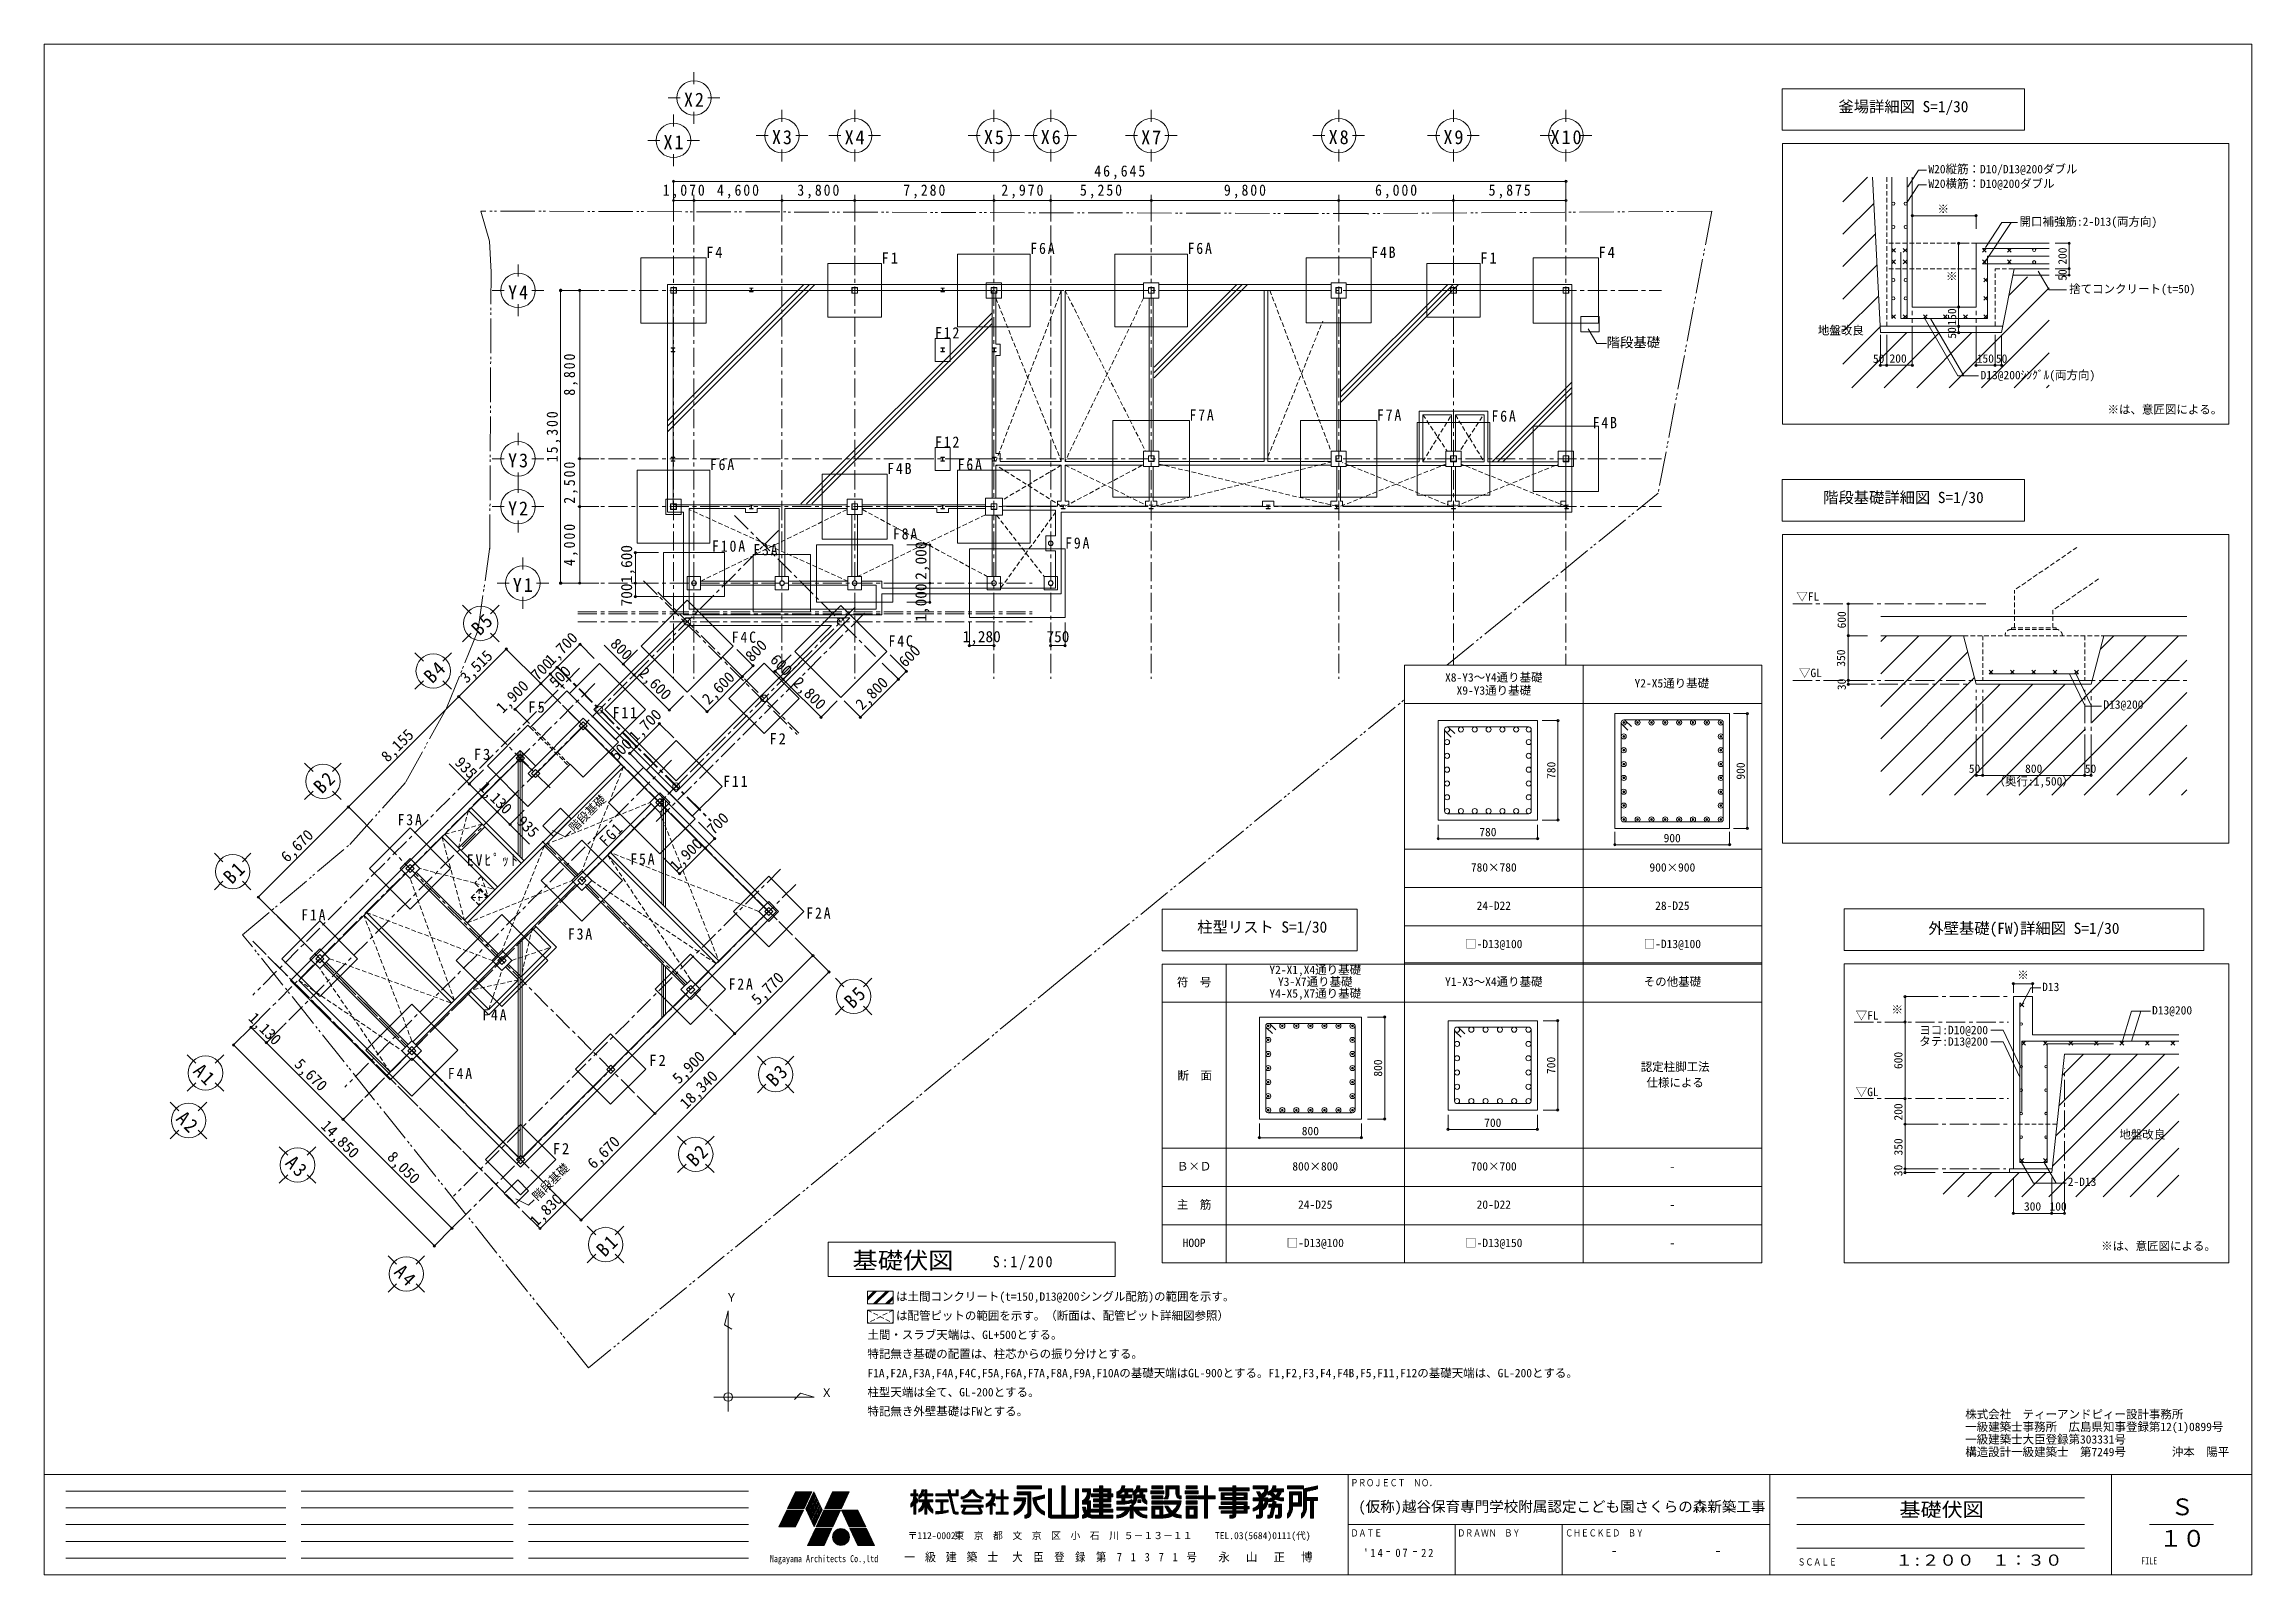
# Model space of a CAD drawing. Units: millimetres at full size, sheet at 1:200, with parts at 1:30. Extents: x -919659 to 1109242, y -84607 to 904409.
# Drawn here: x -113726 to 1674, y -84607 to -4607 of the extents above; entities that cross this region are included whole.
import ezdxf
from ezdxf.enums import TextEntityAlignment as Align

# ---------------------------------------------------------------- set-up
doc = ezdxf.new("R2010")
doc.units = ezdxf.units.MM
doc.header["$LTSCALE"] = 200
doc.header["$PDMODE"] = 32
doc.header["$PDSIZE"] = 120
for name, pattern in [('CHAIN1', [8, 5, -1, 1, -1]), ('DASHED1', [1.8, 1.2, -0.6]), ('DOUBLE_CHAIN2', [12.8, 9, -1, 0.6, -0.6, 0.6, -1])]:
    doc.linetypes.add(name, pattern=pattern)
for name, color, linetype, lineweight in [('0-F_通り芯', 7, 'Continuous', 9), ('4-0_', 4, 'CHAIN1', 5), ('4-1_', 2, 'Continuous', 18), ('4-2_', 3, 'Continuous', 13), ('4-5_', 7, 'Continuous', 5), ('4-6_', 4, 'Continuous', 5), ('4-7_', 7, 'Continuous', 13), ('4-8_', 3, 'DOUBLE_CHAIN2', 13), ('4-9_', 4, 'Continuous', 5), ('4-E_', 7, 'Continuous', 5), ('4-F_', 7, 'DASHED1', 9), ('7-8_', 7, 'Continuous', 9), ('8-0_', 7, 'Continuous', 9), ('8-1_', 7, 'Continuous', 9), ('8-2_', 4, 'Continuous', 5), ('8-7_寸法', 7, 'Continuous', 5), ('8-8_', 7, 'Continuous', 9), ('8-F_予備１', 4, 'CHAIN1', 5)]:
    doc.layers.add(name, color=color, linetype=linetype, lineweight=lineweight)
doc.styles.add('ＭＳ ゴシック', font='')
doc.styles.get('ＭＳ ゴシック').set_extended_font_data('MS Gothic')

msp = doc.modelspace()

# ---------------------------------------------------------------- texts
at = {"layer": '0-F_通り芯', "style": 'ＭＳ ゴシック'}
for s, p in [('     は土間コンクリート(t=150,D13@200シングル配筋)の範囲を示す。', (-70693.5, -70412.8)), ('     は配管ピットの範囲を示す。（断面は、配管ピット詳細図参照）', (-70693.5, -71412.8)), ('土間・スラブ天端は、GL+500とする。', (-70693.5, -72412.8)), ('特記無き基礎の配置は、柱芯からの振り分けとする。', (-70693.5, -73412.8)), ('F1A,F2A,F3A,F4A,F4C,F5A,F6A,F7A,F8A,F9A,F10Aの基礎天端はGL-900とする。F1,F2,F3,F4,F4B,F5,F11,F12の基礎天端は、GL-200とする。', (-70693.5, -74412.8)), ('柱型天端は全て、GL-200とする。', (-70693.5, -75412.8)), ('特記無き外壁基礎はFWとする。', (-70693.5, -76412.8))]:
    msp.add_text(s, height=439.9, dxfattribs=at).set_placement(p, align=Align.BOTTOM_LEFT)
at = {"layer": '4-2_', "color": 7, "style": 'ＭＳ ゴシック'}
msp.add_text('階段基礎', height=513.2, dxfattribs=at).set_placement((-32057.6, -20602.2), align=Align.BOTTOM_LEFT)
for p in [(-85931.2, -45910.9), (-87849.6, -65169.6)]:
    msp.add_text('階段基礎', height=439.9, rotation=45, dxfattribs=at).set_placement(p, align=Align.BOTTOM_LEFT)
at = {"layer": '4-5_', "char_height": 586.5, "attachment_point": 7, "style": 'ＭＳ ゴシック'}
for s, insert in [('\\T1.28;\\W0.9;46,645', (-58830.9, -11677.5)), ('\\T1.28;\\W0.9;1,070', (-81393.4, -12677.5)), ('\\T1.28;\\W0.9;4,600', (-78558.4, -12677.5)), ('\\T1.28;\\W0.9;3,800', (-74358.4, -12677.5)), ('\\T1.28;\\W0.9;7,280', (-68818.4, -12677.5)), ('\\T1.28;\\W0.9;2,970', (-63693.4, -12677.5)), ('\\T1.28;\\W0.9;5,250', (-59583.4, -12677.5)), ('\\T1.28;\\W0.9;9,800', (-52058.4, -12677.5)), ('\\T1.28;\\W0.9;6,000', (-44158.4, -12677.5)), ('\\T1.28;\\W0.9;5,875', (-38220.9, -12677.5))]:
    msp.add_mtext(s, dxfattribs=dict(at, insert=insert))
at = {"layer": '4-5_', "char_height": 586.5, "attachment_point": 7, "rotation": 90, "style": 'ＭＳ ゴシック'}
for s, insert in [('\\T1.28;\\W0.9;8,800', (-85828.4, -22977.5)), ('\\T1.28;\\W0.9;15,300', (-86728.4, -26452.5)), ('\\T1.28;\\W0.9;2,500', (-85828.4, -28627.5)), ('\\T1.28;\\W0.9;4,000', (-85828.4, -31877.5))]:
    msp.add_mtext(s, dxfattribs=dict(at, insert=insert))
at = {"layer": '4-6_', "color": 3, "char_height": 733.1, "attachment_point": 7, "style": 'ＭＳ ゴシック'}
for s, insert in [('\\T1.21;\\W0.95;X2', (-80283.4, -7874.6)), ('\\T1.21;\\W0.95;X3', (-75683.4, -9845.2)), ('\\T1.21;\\W0.95;X4', (-71883.4, -9845.2)), ('\\T1.21;\\W0.95;X5', (-64603.4, -9845.2)), ('\\T1.21;\\W0.95;X6', (-61633.4, -9845.2)), ('\\T1.21;\\W0.95;X7', (-56383.4, -9845.2)), ('\\T1.21;\\W0.95;X8', (-46583.4, -9845.2)), ('\\T1.21;\\W0.95;X9', (-40583.4, -9845.2)), ('\\T1.21;\\W0.95;X10', (-34983.4, -9845.2)), ('\\T1.21;\\W0.95;X1', (-81353.4, -10095.2)), ('\\T1.21;\\W0.95;Y4', (-89478.4, -17936.4)), ('\\T1.21;\\W0.95;Y3', (-89478.4, -26736.4)), ('\\T1.21;\\W0.95;Y2', (-89478.4, -29236.4)), ('\\T1.21;\\W0.95;Y1', (-89228.4, -33236.4))]:
    msp.add_mtext(s, dxfattribs=dict(at, insert=insert))
for s, insert, rotation in [('\\T1.21;\\W0.95;B5', (-90950.7, -35579.1), 45), ('\\T1.21;\\W0.95;B4', (-93436.2, -38064.6), 45), ('\\T1.21;\\W0.95;B2', (-99202.6, -43831), 45), ('\\T1.21;\\W0.95;B1', (-103919, -48547.4), 45), ('\\T1.21;\\W0.95;B5', (-71458.8, -55071), 45), ('\\T1.21;\\W0.95;A1', (-105989.1, -58333), 315), ('\\T1.21;\\W0.95;B3', (-75538.8, -59151), 45), ('\\T1.21;\\W0.95;A2', (-106872.5, -60814.4), 315), ('\\T1.21;\\W0.95;B2', (-79710.7, -63322.9), 45), ('\\T1.21;\\W0.95;A3', (-101180.8, -63141.3), 315), ('\\T1.21;\\W0.95;B1', (-84427.2, -68039.3), 45), ('\\T1.21;\\W0.95;A4', (-95488.6, -68833.5), 315)]:
    msp.add_mtext(s, dxfattribs=dict(at, insert=insert, rotation=rotation))
at = {"layer": '4-7_', "char_height": 586.5, "attachment_point": 7, "style": 'ＭＳ ゴシック'}
for s, insert in [('\\T1.27;\\W0.9;F6A', (-62178.4, -15578.8)), ('\\T1.27;\\W0.9;F6A', (-53958.4, -15577.5)), ('\\T1.27;\\W0.95;F4', (-79128.4, -15778.8)), ('\\T1.27;\\W0.95;F1', (-69958.4, -16077.5)), ('\\T1.27;\\W0.9;F4B', (-44358.4, -15777.5)), ('\\T1.27;\\W0.95;F1', (-38658.4, -16073.5)), ('\\T1.27;\\W0.95;F4', (-32483.4, -15778.8)), ('\\T1.27;\\W0.9;F12', (-67158.4, -19983.3)), ('\\T1.27;\\W0.9;F7A', (-53858.4, -24277.5)), ('\\T1.27;\\W0.9;F7A', (-44058.4, -24277.5)), ('\\T1.27;\\W0.9;F6A', (-38073.2, -24349)), ('\\T1.27;\\W0.9;F4B', (-32783.4, -24677.5)), ('\\T1.27;\\W0.9;F12', (-67158.4, -25693.8)), ('\\T1.27;\\W0.9;F6A', (-78928.4, -26877.5)), ('\\T1.27;\\W0.9;F4B', (-69658.4, -27077.5)), ('\\T1.27;\\W0.9;F6A', (-65978.4, -26877.5)), ('\\T1.27;\\W0.9;F8A', (-69358.4, -30501.1)), ('\\T1.28;\\W0.9;F10A', (-78819.7, -31142.5)), ('\\T1.27;\\W0.9;F3A', (-76658.4, -31330.7)), ('\\T1.27;\\W0.9;F9A', (-60358.4, -30978.8)), ('\\T1.27;\\W0.9;F4C', (-77787.2, -35902.3)), ('\\T1.27;\\W0.9;F4C', (-69590.9, -36099.7)), ('\\T1.27;\\W0.95;F5', (-88418.7, -39554.6)), ('\\T1.27;\\W0.9;F11', (-84012.7, -39835.2)), ('\\T1.27;\\W0.95;F3', (-91268.4, -42021.5)), ('\\T1.27;\\W0.95;F2', (-75816.7, -41200.7)), ('\\T1.27;\\W0.9;F11', (-78231.5, -43426.3)), ('\\T1.27;\\W0.9;F3A', (-95253.9, -45439.1)), ('\\T1.28;\\W0.9;EVﾋﾟｯﾄ', (-91636.7, -47584.7)), ('\\T1.27;\\W0.9;F5A', (-83089.4, -47494.7)), ('\\T1.27;\\W0.9;F1A', (-100291.1, -50406.9)), ('\\T1.27;\\W0.9;F2A', (-73888.6, -50310.7)), ('\\T1.27;\\W0.9;F3A', (-86350.2, -51411.1)), ('\\T1.27;\\W0.9;F2A', (-77951, -54023.2)), ('\\T1.27;\\W0.9;F4A', (-90827.2, -55630.2)), ('\\T1.27;\\W0.95;F2', (-82093.9, -58010.6)), ('\\T1.27;\\W0.9;F4A', (-92625.6, -58697.3)), ('\\T1.27;\\W0.95;F2', (-87140.7, -62621.8))]:
    msp.add_mtext(s, dxfattribs=dict(at, insert=insert))
at = {"layer": '4-7_', "insert": (-84346.3, -46590.2), "char_height": 586.5, "attachment_point": 7, "rotation": 45, "style": 'ＭＳ ゴシック'}
msp.add_mtext('\\T1.27;\\W0.9;FG1', dxfattribs=at)
at = {"layer": '4-E_', "style": 'ＭＳ ゴシック'}
for s, rotation, p in [('1,600', 90, (-82816.7, -32777.7)), ('2,000', 90, (-67429.6, -32598.7)), ('700', 90, (-82816.7, -33991.7)), ('1,000', 90, (-67429.6, -34788)), ('1,700', 45, (-87069.1, -37227.6)), ('800', 315, (-84299.4, -36129.2)), ('800', 45, (-76605.8, -37055.4)), ('3,515', 45, (-91517.3, -38169.7)), ('700', 45, (-87805.8, -38021.1)), ('600', 315, (-75946.4, -36955)), ('600', 45, (-68585.9, -37339.6)), ('1,900', 45, (-89632.6, -39743.8)), ('500', 45, (-86856.4, -38414.7)), ('2,600', 315, (-82821.5, -37647.3)), ('2,600', 45, (-78863.5, -39287.1)), ('2,800', 315, (-74744.3, -38157.1)), ('2,800', 45, (-70843.5, -39571.3)), ('1,700', 45, (-82688.3, -41243.2)), ('8,155', 45, (-95643.3, -42295.6)), ('500', 45, (-83665.9, -42213.1)), ('935', 315, (-92428.5, -42325.9)), ('1,130', 315, (-91151.2, -43622.3)), ('935', 315, (-89190.7, -45412.5)), ('700', 45, (-78606.9, -46085.2)), ('6,670', 45, (-100884.7, -47537.1)), ('1,900', 45, (-80546.4, -47998.6)), ('5,770', 45, (-76292.1, -54989.4)), ('1,130', 315, (-103217.1, -55688.3)), ('5,670', 315, (-100813, -58092.5)), ('5,900', 45, (-80418.1, -59115.4)), ('18,340', 45, (-80027.1, -60425.6)), ('14,850', 315, (-99426.5, -61316.3)), ('6,670', 45, (-84862.3, -63559.6)), ('8,050', 315, (-95962.2, -62943.2)), ('1,830', 45, (-87867.5, -66564.8))]:
    msp.add_text(s, height=586.5, rotation=rotation, dxfattribs=at).set_placement(p, align=Align.BOTTOM_LEFT)
for s, p in [('1,280', (-65718.4, -36037)), ('750', (-61333.4, -36037))]:
    msp.add_text(s, height=586.5, dxfattribs=at).set_placement(p, align=Align.BOTTOM_LEFT)
at = {"layer": '4-F_', "style": 'ＭＳ ゴシック', "width": 1.1}
msp.add_text('基礎伏図', height=879.8, dxfattribs=at).set_placement((-71472.4, -68875), align=Align.BOTTOM_LEFT)
at = {"layer": '4-F_', "style": 'ＭＳ ゴシック'}
for s, p in [('Ｙ', (-78101.2, -70463.3)), ('Ｘ', (-73121.2, -75443.3))]:
    msp.add_text(s, height=439.9, dxfattribs=at).set_placement(p, align=Align.BOTTOM_LEFT)
at = {"layer": '4-F_', "insert": (-64596.2, -68675), "char_height": 586.5, "attachment_point": 7, "style": 'ＭＳ ゴシック'}
msp.add_mtext('\\T1.28;\\W0.9;\\~S:1/200', dxfattribs=at)
at = {"layer": '7-8_', "style": 'ＭＳ ゴシック'}
for s, height, p in [('株式会社\u3000ティーアンドピィー設計事務所', 439.9, (-13307.7, -76567.8)), ('一級建築士事務所\u3000広島県知事登録第12(1)0899号', 439.9, (-13307.7, -77224.1)), ('一級建築士大臣登録第303331号', 439.9, (-13307.7, -77880.3)), ('構造設計一級建築士\u3000第7249号\u3000\u3000\u3000\u3000沖本\u3000陽平', 439.9, (-13307.7, -78536.6)), ('〒112-0002', 366.6, (-68589.7, -82850.6)), ('東  京  都  文  京  区  小  石  川 ５－１３－１１', 366.6, (-66150.7, -82850.6)), ('TEL.03(5684)0111(代)', 366.6, (-52528.4, -82850.6))]:
    msp.add_text(s, height=height, dxfattribs=at).set_placement(p, align=Align.BOTTOM_LEFT)
for s, height, width, p in [('ＰＲＯＪＥＣＴ\u3000ＮＯ．', 366.6, 0.8, (-45443.1, -80087.9)), ('基礎伏図', 733.1, 1.1, (-16743.7, -81781.6)), ('ＤＡＴＥ', 366.6, 0.8, (-45431.4, -82712.9)), ('ＤＲＡＷＮ\u3000ＢＹ', 366.6, 0.8, (-39853.3, -82712.9)), ('ＣＨＥＣＫＥＤ\u3000ＢＹ', 366.6, 0.8, (-34218.1, -82712.9)), ('Nagayama Architects Co.,ltd', 366.6, 0.8, (-75788.3, -84054.9)), ('ＳＣＡＬＥ', 366.6, 0.8, (-22068.7, -84230)), ('１:２００\u3000１：３０', 586.5, 1.15, (-16962.4, -84306.6)), ('FILE', 366.6, 0.8, (-4109.6, -84171))]:
    msp.add_text(s, height=height, dxfattribs=dict(at, width=width)).set_placement(p, align=Align.BOTTOM_LEFT)
at = {"layer": '7-8_', "color": 3, "style": 'ＭＳ ゴシック'}
for s, height, p in [('(仮称)越谷保育専門学校附属認定こども園さくらの森新築工事', 557.2, (-45029.5, -81486.6)), ('Ｓ', 879.8, (-2566, -81757)), ('１０', 879.8, (-3166, -83406.2))]:
    msp.add_text(s, height=height, dxfattribs=at).set_placement(p, align=Align.BOTTOM_LEFT)
at = {"layer": '7-8_', "char_height": 439.9, "attachment_point": 7, "style": 'ＭＳ ゴシック'}
for s, insert in [('\\T1.27;\\W0.95;一\\~級\\~建\\~築\\~士', (-68766.3, -83950.1)), ('\\T1.35;\\W0.9;大\\~臣\\~登\\~録\\~第\\~7\\~1\\~3\\~7\\~1\\~号', (-63116.3, -83950.1)), ('\\T1.2;永\u3000山\u3000正\u3000博', (-52347.3, -83950.1)), ("\\T1.38;\\W0.9;'14", (-44770.8, -83681.6)), ('\\T1.36;\\W0.9;07', (-43093.7, -83681.6)), ('\\T1.36;\\W0.9;22', (-41744.7, -83681.6))]:
    msp.add_mtext(s, dxfattribs=dict(at, insert=insert))
at = {"layer": '8-0_', "style": 'ＭＳ ゴシック'}
for s, height, p in [('釜場詳細図 S=1/30', 586.5, (-19936.1, -8338.8)), ('※は、意匠図による。', 439.9, (-5871.2, -24053)), ('階段基礎詳細図 S=1/30', 586.5, (-20736.1, -28767.2)), ('X8-Y3～Y4通り基礎', 439.9, (-40498.2, -38053.5)), ('Y2-X5通り基礎', 439.9, (-30593.6, -38360.9)), ('X9-Y3通り基礎', 439.9, (-39898.2, -38739.1)), ('780', 439.9, (-38708.1, -46134.6)), ('900', 439.9, (-29074.2, -46450.5)), ('780×780', 439.9, (-39148.2, -47984.2)), ('900×900', 439.9, (-29814.8, -47984.2)), ('24-D22', 439.9, (-38848.2, -49984.2)), ('28-D25', 439.9, (-29514.8, -49984.2)), ('柱型リスト S=1/30', 586.5, (-53452.9, -51219.7)), ('外壁基礎(FW)詳細図 S=1/30', 586.5, (-15235, -51286.9)), ('□-D13@100', 439.9, (-39448.2, -51984.2)), ('□-D13@100', 439.9, (-30114.8, -51984.2)), ('Y2-X1,X4通り基礎', 439.9, (-49681.5, -53338.5)), ('※', 439.9, (-10586.8, -53610.9)), ('符\u3000号', 439.9, (-54514.8, -53984.2)), ('Y4-X5,X7通り基礎', 439.9, (-49681.5, -54572.6)), ('Y3-X7通り基礎', 439.9, (-49231.5, -53958.5)), ('Y1-X3～X4通り基礎', 439.9, (-40498.2, -53958.5)), ('その他基礎', 439.9, (-30114.8, -53958.5)), ('D13', 439.9, (-9286.7, -54230.2)), ('▽FL', 439.9, (-19032.6, -55719.7)), ('D13@200', 439.9, (-3541.6, -55452.2)), ('タテ:D13@200', 439.9, (-15709.2, -57083.4)), ('ヨコ:D10@200', 439.9, (-15709.2, -56483.5)), ('断\u3000面', 439.9, (-54485.2, -58863.5)), ('認定柱脚工法', 439.9, (-30270.2, -58408.8)), ('仕様による', 439.9, (-29970.2, -59231.6)), ('▽GL', 439.9, (-19032.6, -59719.7)), ('700', 439.9, (-38455.4, -61327.4)), ('800', 439.9, (-47988.7, -61762.1)), ('地盤改良', 439.9, (-5250.8, -61944.7)), ('Ｂ×Ｄ', 439.9, (-54514.8, -63607.5)), ('800×800', 439.9, (-48481.5, -63607.5)), ('700×700', 439.9, (-39148.2, -63607.5)), ('-', 439.9, (-28764.8, -63607.5)), ('2-D13', 439.9, (-7950, -64414.9)), ('主\u3000筋', 439.9, (-54514.8, -65607.5)), ('24-D25', 439.9, (-48181.5, -65607.5)), ('20-D22', 439.9, (-38848.2, -65607.5)), ('-', 439.9, (-28764.8, -65607.5)), ('300', 439.9, (-10236.8, -65701.6)), ('100', 439.9, (-8903.5, -65701.6)), ('HOOP', 439.9, (-54214.8, -67607.5)), ('□-D13@100', 439.9, (-48781.5, -67607.5)), ('□-D13@150', 439.9, (-39448.2, -67607.5)), ('-', 439.9, (-28764.8, -67607.5)), ('※は、意匠図による。', 439.9, (-6203.4, -67770.7))]:
    msp.add_text(s, height=height, dxfattribs=at).set_placement(p, align=Align.BOTTOM_LEFT)
for s, p in [('780', (-34598.3, -43008.6)), ('900', (-24698.3, -43043.2)), ('※', (-16496.6, -55353.1)), ('700', (-34605.9, -58429.3)), ('600', (-16456.6, -58169.7)), ('800', (-43654.9, -58568.3)), ('200', (-16456.6, -60864.3)), ('350', (-16456.6, -62689.8)), ('30', (-16461.1, -63771.7))]:
    msp.add_text(s, height=439.9, rotation=90, dxfattribs=at).set_placement(p, align=Align.BOTTOM_LEFT)
at = {"layer": '8-7_寸法', "style": 'ＭＳ ゴシック'}
for s, p in [('※', (-14760, -13575.6)), ('50', (-18135, -21397.1)), ('200', (-17266.9, -21386.5)), ('150', (-12706.5, -21387.6)), ('50', (-11705.9, -21390.6)), ('50', (-13120.4, -42822.7)), ('800', (-10178.6, -42822.7)), ('50', (-7057, -42822.7)), ('（奥行:1,500）', (-11828.6, -43485.4))]:
    msp.add_text(s, height=439.9, dxfattribs=at).set_placement(p, align=Align.BOTTOM_LEFT)
for s, p in [('200', (-7874.9, -16130.9)), ('※', (-13648.1, -17025.5)), ('50', (-7874.9, -16968.3)), ('150', (-13650.8, -19314.4)), ('50', (-13654.7, -19997.3)), ('600', (-19417, -35141.3)), ('350', (-19454.3, -37141.3)), ('30', (-19417, -38366.5))]:
    msp.add_text(s, height=439.9, rotation=90, dxfattribs=at).set_placement(p, align=Align.BOTTOM_LEFT)
at = {"layer": '8-8_', "style": 'ＭＳ ゴシック'}
for s, p in [('W20縦筋：D10/D13@200ダブル', (-15234.7, -11488.7)), ('W20横筋：D10@200ダブル', (-15234.7, -12251)), ('開口補強筋:2-D13(両方向)', (-10468.6, -14232.1)), ('捨てコンクリート(t=50)', (-7875.9, -17751.8)), ('地盤改良', (-21012, -19918.5)), ('D13@200ｼﾝｸﾞﾙ(両方向)', (-12506.1, -22252.7)), ('D13@200', (-6086.4, -39471))]:
    msp.add_text(s, height=439.9, dxfattribs=at).set_placement(p, align=Align.BOTTOM_LEFT)
at = {"layer": '8-F_予備１', "color": 7, "style": 'ＭＳ ゴシック'}
for s, p in [('▽FL', (-22137.6, -33826.3)), ('▽GL', (-21999.6, -37819.2))]:
    msp.add_text(s, height=439.9, dxfattribs=at).set_placement(p, align=Align.BOTTOM_LEFT)

# ---------------------------------------------------------------- hatches: boundary and pattern name
at = {"layer": '8-0_'}
for points in [[(-31109.3, -40059.8, 1), (-31205.7, -40059.8, 1)], [(-30385.5, -40059.8, 1), (-30481.9, -40059.8, 1)], [(-29661.7, -40059.8, 1), (-29758.1, -40059.8, 1)], [(-28937.9, -40059.8, 1), (-29034.2, -40059.8, 1)], [(-28214.1, -40059.8, 1), (-28310.4, -40059.8, 1)], [(-27490.3, -40059.8, 1), (-27586.6, -40059.8, 1)], [(-26766.5, -40059.8, 1), (-26862.8, -40059.8, 1)], [(-26042.7, -40059.8, 1), (-26139, -40059.8, 1)], [(-31157.5, -40735.5, 1), (-31157.5, -40831.8, 1)], [(-31157.5, -41459.3, 1), (-31157.5, -41555.6, 1)], [(-26090.8, -40735.5, 1), (-26090.8, -40831.8, 1)], [(-26090.8, -41459.3, 1), (-26090.8, -41555.6, 1)], [(-31157.5, -42183.1, 1), (-31157.5, -42279.4, 1)], [(-26090.8, -42183.1, 1), (-26090.8, -42279.4, 1)], [(-31157.5, -43630.7, 1), (-31157.5, -43727.1, 1)], [(-31157.5, -42906.9, 1), (-31157.5, -43003.2, 1)], [(-26090.8, -43630.7, 1), (-26090.8, -43727.1, 1)], [(-26090.8, -42906.9, 1), (-26090.8, -43003.2, 1)], [(-31157.5, -44354.5, 1), (-31157.5, -44450.9, 1)], [(-26090.8, -44354.5, 1), (-26090.8, -44450.9, 1)], [(-31109.3, -45126.5, 1), (-31205.7, -45126.5, 1)], [(-30385.5, -45126.5, 1), (-30481.9, -45126.5, 1)], [(-29661.7, -45126.5, 1), (-29758.1, -45126.5, 1)], [(-28937.9, -45126.5, 1), (-29034.2, -45126.5, 1)], [(-28214.1, -45126.5, 1), (-28310.4, -45126.5, 1)], [(-27490.3, -45126.5, 1), (-27586.6, -45126.5, 1)], [(-26766.5, -45126.5, 1), (-26862.8, -45126.5, 1)], [(-26042.7, -45126.5, 1), (-26139, -45126.5, 1)], [(-49690.5, -55918.3, 1), (-49786.8, -55918.3, 1)], [(-48957.2, -55918.3, 1), (-49053.5, -55918.3, 1)], [(-48223.8, -55918.3, 1), (-48320.2, -55918.3, 1)], [(-47490.5, -55918.3, 1), (-47586.8, -55918.3, 1)], [(-46757.2, -55918.3, 1), (-46853.5, -55918.3, 1)], [(-46023.8, -55918.3, 1), (-46120.2, -55918.3, 1)], [(-45290.5, -55918.3, 1), (-45386.8, -55918.3, 1)], [(-49690.5, -56651.6, 1), (-49786.8, -56651.6, 1)], [(-49690.5, -57384.9, 1), (-49786.8, -57384.9, 1)], [(-45290.5, -56651.6, 1), (-45386.8, -56651.6, 1)], [(-45290.5, -57384.9, 1), (-45386.8, -57384.9, 1)], [(-49690.5, -58118.3, 1), (-49786.8, -58118.3, 1)], [(-49690.5, -58851.6, 1), (-49786.8, -58851.6, 1)], [(-45290.5, -58118.3, 1), (-45386.8, -58118.3, 1)], [(-45290.5, -58851.6, 1), (-45386.8, -58851.6, 1)], [(-49690.5, -59584.9, 1), (-49786.8, -59584.9, 1)], [(-45290.5, -59584.9, 1), (-45386.8, -59584.9, 1)], [(-49690.5, -60318.3, 1), (-49786.8, -60318.3, 1)], [(-48957.2, -60318.3, 1), (-49053.5, -60318.3, 1)], [(-48223.8, -60318.3, 1), (-48320.2, -60318.3, 1)], [(-47490.5, -60318.3, 1), (-47586.8, -60318.3, 1)], [(-46757.2, -60318.3, 1), (-46853.5, -60318.3, 1)], [(-46023.8, -60318.3, 1), (-46120.2, -60318.3, 1)], [(-45290.5, -60318.3, 1), (-45386.8, -60318.3, 1)]]:
    msp.add_hatch(color=256, dxfattribs=at).paths.add_polyline_path(points)

# ---------------------------------------------------------------- linework, layer by layer
at = {"layer": '0-F_通り芯'}
for p, q in [((-70693.5, -70450.3), (-70693.5, -69775.3)), ((-70693.5, -69775.3), (-69343.5, -69775.3)), ((-69343.5, -69775.3), (-69343.5, -70450.3)), ((-70693.5, -70450.3), (-69343.5, -70450.3)), ((-70693.5, -71450.3), (-70693.5, -70775.3)), ((-70693.5, -70775.3), (-69343.5, -70775.3)), ((-70693.5, -71450.3), (-69343.5, -71450.3)), ((-69343.5, -70775.3), (-69343.5, -71450.3))]:
    msp.add_line(p, q, dxfattribs=at)
at = {"layer": '0-F_通り芯', "color": 4, "lineweight": 5}
for p, q in [((-70693.5, -70256.5), (-70212.4, -69775.3)), ((-70693.5, -70192.9), (-70276, -69775.3)), ((-70693.5, -70129.2), (-70339.6, -69775.3)), ((-70378.2, -70450.3), (-69703.2, -69775.3)), ((-70314.6, -70450.3), (-69639.6, -69775.3)), ((-70251, -70450.3), (-69576, -69775.3)), ((-69741.8, -70450.3), (-69343.5, -70052)), ((-69678.2, -70450.3), (-69343.5, -70115.7)), ((-69614.6, -70450.3), (-69343.5, -70179.3))]:
    msp.add_line(p, q, dxfattribs=at)
at = {"layer": '0-F_通り芯', "linetype": 'DASHED1'}
for p, q in [((-70693.5, -70775.3), (-69343.5, -71450.3)), ((-69343.5, -70775.3), (-70693.5, -71450.3))]:
    msp.add_line(p, q, dxfattribs=at)
at = {"layer": '4-0_'}
for p, q in [((-80828.4, -12477.5), (-80828.4, -37777.5)), ((-79758.4, -12477.5), (-79758.4, -37777.5)), ((-75158.4, -12477.5), (-75158.4, -37777.5)), ((-71358.4, -12477.5), (-71358.4, -37777.5)), ((-64078.4, -12477.5), (-64078.4, -37777.5)), ((-61108.4, -12477.5), (-61108.4, -37777.5)), ((-55858.4, -12477.5), (-55858.4, -37777.5)), ((-46058.4, -12477.5), (-46058.4, -37777.5)), ((-40058.4, -12477.5), (-40058.4, -37060.9)), ((-34183.4, -12477.5), (-34183.4, -37060.9)), ((-85828.4, -17477.5), (-29183.4, -17477.5)), ((-85828.4, -26277.5), (-29183.4, -26277.5)), ((-85828.4, -28777.5), (-29183.4, -28777.5)), ((-77632.3, -29247), (-70270.9, -36608.4)), ((-75334.1, -30018.5), (-101228, -55912.4)), ((-85828.4, -32777.5), (-62078.4, -32777.5)), ((-82396.4, -32654.3), (-74356.6, -40694.1)), ((-81641.6, -33256.3), (-74280.2, -40617.7)), ((-71324.8, -34027.8), (-97218.7, -59921.7)), ((-85828.4, -34277.5), (-62078.4, -34277.5)), ((-85828.4, -34377.5), (-62078.4, -34377.5)), ((-70842.1, -34351.2), (-81843.2, -45352.3)), ((-85828.4, -34792.5), (-62078.4, -34792.5)), ((-85735.3, -37223.6), (-102826.1, -54314.4)), ((-84936.3, -38022.6), (-102027.1, -55113.4)), ((-84936.3, -38022.6), (-102027.1, -55113.4)), ((-88563.7, -37223.6), (-75234.8, -50552.5)), ((-87764.7, -38022.6), (-74435.8, -51351.6)), ((-86916.2, -37174.1), (-78876.4, -45213.9)), ((-86895, -37152.9), (-78855.2, -45192.7)), ((-90250.2, -40508.1), (-87236.1, -43522.2)), ((-80927, -42031.9), (-98017.8, -59122.7)), ((-80128, -42830.9), (-97218.7, -59921.7)), ((-96016.7, -46274.5), (-82687.7, -59603.5)), ((-87693.6, -46253.7), (-78515.8, -55431.6)), ((-75234.8, -47724.1), (-92325.6, -64814.9)), ((-74435.8, -48523.1), (-91526.5, -65613.9)), ((-101532.1, -50191.9), (-88203.1, -63520.9)), ((-102826.1, -51485.9), (-89497.1, -64814.9)), ((-100733.1, -50991), (-87404.1, -64319.9)), ((-102027.1, -52285), (-88698.1, -65613.9))]:
    msp.add_line(p, q, dxfattribs=at)
at = {"layer": '4-0_', "linetype": 'Continuous'}
for p, q in [((-86728.4, -17477.5), (-86728.4, -32777.5)), ((-86728.4, -17477.5), (-85728.4, -17477.5)), ((-86728.4, -32777.5), (-85728.4, -32777.5))]:
    msp.add_line(p, q, dxfattribs=at)
at = {"layer": '4-0_', "color": 7}
for p in [(-86728.4, -17477.5), (-86728.4, -32777.5)]:
    msp.add_point(p, dxfattribs=at)
at = {"layer": '4-1_'}
for p, q in [((-80968.4, -17618.5), (-80686.4, -17618.5)), ((-80686.4, -17618.5), (-80686.4, -17336.5)), ((-76657.4, -17352.5), (-76857.4, -17352.5)), ((-76857.4, -17352.5), (-76857.4, -17364.5)), ((-76761.4, -17364.5), (-76857.4, -17364.5)), ((-76857.4, -17540.5), (-76857.4, -17552.5)), ((-76857.4, -17540.5), (-76761.4, -17540.5)), ((-76857.4, -17552.5), (-76657.4, -17552.5)), ((-76761.4, -17364.5), (-76761.4, -17540.5)), ((-76753.4, -17364.5), (-76753.4, -17540.5)), ((-76657.4, -17364.5), (-76753.4, -17364.5)), ((-76753.4, -17540.5), (-76657.4, -17540.5)), ((-76657.4, -17364.5), (-76657.4, -17352.5)), ((-76657.4, -17552.5), (-76657.4, -17540.5)), ((-71498.4, -17618.5), (-71216.4, -17618.5)), ((-71216.4, -17618.5), (-71216.4, -17336.5)), ((-66657.4, -17352.5), (-66857.4, -17352.5)), ((-66857.4, -17352.5), (-66857.4, -17364.5)), ((-66761.4, -17364.5), (-66857.4, -17364.5)), ((-66857.4, -17540.5), (-66857.4, -17552.5)), ((-66857.4, -17540.5), (-66761.4, -17540.5)), ((-66857.4, -17552.5), (-66657.4, -17552.5)), ((-66761.4, -17364.5), (-66761.4, -17540.5)), ((-66753.4, -17364.5), (-66753.4, -17540.5)), ((-66657.4, -17364.5), (-66753.4, -17364.5)), ((-66753.4, -17540.5), (-66657.4, -17540.5)), ((-66657.4, -17364.5), (-66657.4, -17352.5)), ((-66657.4, -17552.5), (-66657.4, -17540.5)), ((-64218.4, -17618.5), (-63936.4, -17618.5)), ((-63936.4, -17618.5), (-63936.4, -17336.5)), ((-55707.4, -17327.5), (-56007.4, -17327.5)), ((-55707.4, -17327.5), (-56007.4, -17327.5)), ((-56007.4, -17327.5), (-56007.4, -17627.5)), ((-56007.4, -17627.5), (-55707.4, -17627.5)), ((-55716.4, -17336.5), (-55998.4, -17336.5)), ((-55998.4, -17336.5), (-55998.4, -17618.5)), ((-55716.4, -17336.5), (-55716.4, -17618.5)), ((-55707.4, -17327.5), (-55707.4, -17627.5)), ((-45907.4, -17327.5), (-46207.4, -17327.5)), ((-45907.4, -17327.5), (-46207.4, -17327.5)), ((-46207.4, -17327.5), (-46207.4, -17627.5)), ((-46207.4, -17627.5), (-45907.4, -17627.5)), ((-45916.4, -17336.5), (-46198.4, -17336.5)), ((-46198.4, -17336.5), (-46198.4, -17627.5)), ((-45916.4, -17336.5), (-45916.4, -17627.5)), ((-45907.4, -17327.5), (-45907.4, -17627.5)), ((-39907.4, -17327.5), (-40207.4, -17327.5)), ((-39907.4, -17327.5), (-40207.4, -17327.5)), ((-40207.4, -17327.5), (-40207.4, -17627.5)), ((-40207.4, -17627.5), (-39907.4, -17627.5)), ((-39916.4, -17336.5), (-40198.4, -17336.5)), ((-40198.4, -17336.5), (-40198.4, -17618.5)), ((-39916.4, -17336.5), (-39916.4, -17618.5)), ((-39907.4, -17327.5), (-39907.4, -17627.5)), ((-34323.4, -17618.5), (-34041.4, -17618.5)), ((-34041.4, -17618.5), (-34041.4, -17336.5)), ((-80757.4, -20482), (-80957.4, -20482)), ((-80957.4, -20482), (-80957.4, -20494)), ((-80861.4, -20494), (-80957.4, -20494)), ((-80957.4, -20670), (-80957.4, -20682)), ((-80957.4, -20670), (-80861.4, -20670)), ((-80957.4, -20682), (-80757.4, -20682)), ((-80861.4, -20494), (-80861.4, -20670)), ((-80853.4, -20494), (-80853.4, -20670)), ((-80757.4, -20494), (-80853.4, -20494)), ((-80853.4, -20670), (-80757.4, -20670)), ((-80757.4, -20494), (-80757.4, -20482)), ((-80757.4, -20682), (-80757.4, -20670)), ((-66657.4, -20482), (-66857.4, -20482)), ((-66857.4, -20482), (-66857.4, -20494)), ((-66761.4, -20494), (-66857.4, -20494)), ((-66857.4, -20670), (-66857.4, -20682)), ((-66857.4, -20670), (-66761.4, -20670)), ((-66857.4, -20682), (-66657.4, -20682)), ((-66761.4, -20494), (-66761.4, -20670)), ((-66753.4, -20494), (-66753.4, -20670)), ((-66657.4, -20494), (-66753.4, -20494)), ((-66753.4, -20670), (-66657.4, -20670)), ((-66657.4, -20494), (-66657.4, -20482)), ((-66657.4, -20682), (-66657.4, -20670)), ((-63957.4, -20482), (-64157.4, -20482)), ((-64157.4, -20482), (-64157.4, -20494)), ((-64061.4, -20494), (-64157.4, -20494)), ((-64157.4, -20670), (-64157.4, -20682)), ((-64157.4, -20670), (-64061.4, -20670)), ((-64157.4, -20682), (-63957.4, -20682)), ((-64061.4, -20494), (-64061.4, -20670)), ((-64053.4, -20494), (-64053.4, -20670)), ((-63957.4, -20494), (-64053.4, -20494)), ((-64053.4, -20670), (-63957.4, -20670)), ((-63957.4, -20494), (-63957.4, -20482)), ((-63957.4, -20682), (-63957.4, -20670)), ((-80757.4, -26192.5), (-80957.4, -26192.5)), ((-80957.4, -26192.5), (-80957.4, -26204.5)), ((-80861.4, -26204.5), (-80957.4, -26204.5)), ((-80957.4, -26380.5), (-80957.4, -26392.5)), ((-80957.4, -26380.5), (-80861.4, -26380.5)), ((-80957.4, -26392.5), (-80757.4, -26392.5)), ((-80861.4, -26204.5), (-80861.4, -26380.5)), ((-80853.4, -26204.5), (-80853.4, -26380.5)), ((-80757.4, -26204.5), (-80853.4, -26204.5)), ((-80853.4, -26380.5), (-80757.4, -26380.5)), ((-80757.4, -26204.5), (-80757.4, -26192.5)), ((-80757.4, -26392.5), (-80757.4, -26380.5)), ((-66657.4, -26192.5), (-66857.4, -26192.5)), ((-66857.4, -26192.5), (-66857.4, -26204.5)), ((-66761.4, -26204.5), (-66857.4, -26204.5)), ((-66857.4, -26380.5), (-66857.4, -26392.5)), ((-66857.4, -26380.5), (-66761.4, -26380.5)), ((-66857.4, -26392.5), (-66657.4, -26392.5)), ((-66761.4, -26204.5), (-66761.4, -26380.5)), ((-66753.4, -26204.5), (-66753.4, -26380.5)), ((-66657.4, -26204.5), (-66753.4, -26204.5)), ((-66753.4, -26380.5), (-66657.4, -26380.5)), ((-66657.4, -26204.5), (-66657.4, -26192.5)), ((-66657.4, -26392.5), (-66657.4, -26380.5)), ((-63957.4, -26192.5), (-64157.4, -26192.5)), ((-64157.4, -26192.5), (-64157.4, -26204.5)), ((-64061.4, -26204.5), (-64157.4, -26204.5)), ((-64157.4, -26380.5), (-64157.4, -26392.5)), ((-64157.4, -26380.5), (-64061.4, -26380.5)), ((-64157.4, -26392.5), (-63957.4, -26392.5)), ((-64061.4, -26204.5), (-64061.4, -26380.5)), ((-64053.4, -26204.5), (-64053.4, -26380.5)), ((-63957.4, -26204.5), (-64053.4, -26204.5)), ((-64053.4, -26380.5), (-63957.4, -26380.5)), ((-63957.4, -26204.5), (-63957.4, -26192.5)), ((-63957.4, -26392.5), (-63957.4, -26380.5)), ((-55707.4, -26117.5), (-56007.4, -26117.5)), ((-56007.4, -26117.5), (-56007.4, -26417.5)), ((-55707.4, -26127.5), (-56007.4, -26127.5)), ((-56007.4, -26417.5), (-55707.4, -26417.5)), ((-55716.4, -26126.5), (-55998.4, -26126.5)), ((-55998.4, -26126.5), (-55998.4, -26408.5)), ((-55998.4, -26408.5), (-55716.4, -26408.5)), ((-55716.4, -26126.5), (-55716.4, -26408.5)), ((-55707.4, -26117.5), (-55707.4, -26417.5)), ((-45907.4, -26117.5), (-46207.4, -26117.5)), ((-46207.4, -26117.5), (-46207.4, -26417.5)), ((-45907.4, -26127.5), (-46207.4, -26127.5)), ((-46207.4, -26417.5), (-45907.4, -26417.5)), ((-45916.4, -26126.5), (-46198.4, -26126.5)), ((-46198.4, -26126.5), (-46198.4, -26408.5)), ((-46198.4, -26408.5), (-45916.4, -26408.5)), ((-45916.4, -26126.5), (-45916.4, -26408.5)), ((-45907.4, -26117.5), (-45907.4, -26417.5)), ((-40198.4, -26408.5), (-39916.4, -26408.5)), ((-39916.4, -26408.5), (-39916.4, -26126.5)), ((-34032.4, -26427.5), (-34332.4, -26427.5)), ((-34323.4, -26408.5), (-34041.4, -26408.5)), ((-34041.4, -26408.5), (-34041.4, -26126.5)), ((-34032.4, -26427.5), (-34032.4, -26127.5)), ((-80687.4, -28916.2), (-80687.4, -28634.2)), ((-76657.4, -28692.5), (-76857.4, -28692.5)), ((-76857.4, -28692.5), (-76857.4, -28704.5)), ((-76761.4, -28704.5), (-76857.4, -28704.5)), ((-76761.4, -28704.5), (-76761.4, -28880.5)), ((-76753.4, -28704.5), (-76753.4, -28880.5)), ((-76657.4, -28704.5), (-76753.4, -28704.5)), ((-76657.4, -28704.5), (-76657.4, -28692.5)), ((-71207.4, -28627.5), (-71507.4, -28627.5)), ((-71207.4, -28627.5), (-71507.4, -28627.5)), ((-71498.4, -28636.5), (-71498.4, -28918.5)), ((-71216.4, -28636.5), (-71498.4, -28636.5)), ((-71216.4, -28918.5), (-71216.4, -28636.5)), ((-71207.4, -28627.5), (-71207.4, -28927.5)), ((-66657.4, -28692.5), (-66857.4, -28692.5)), ((-66857.4, -28692.5), (-66857.4, -28704.5)), ((-66761.4, -28704.5), (-66857.4, -28704.5)), ((-66761.4, -28704.5), (-66761.4, -28880.5)), ((-66753.4, -28704.5), (-66753.4, -28880.5)), ((-66657.4, -28704.5), (-66753.4, -28704.5)), ((-66657.4, -28704.5), (-66657.4, -28692.5)), ((-63927.4, -28627.5), (-64227.4, -28627.5)), ((-64227.4, -28927.5), (-64227.4, -28627.5)), ((-63936.4, -28918.5), (-63936.4, -28636.5)), ((-60557.4, -28692.5), (-60357.4, -28692.5)), ((-60557.4, -28704.5), (-60557.4, -28692.5)), ((-60357.4, -28692.5), (-60557.4, -28692.5)), ((-60557.4, -28692.5), (-60557.4, -28704.5)), ((-60557.4, -28704.5), (-60461.4, -28704.5)), ((-60461.4, -28704.5), (-60557.4, -28704.5)), ((-60461.4, -28704.5), (-60461.4, -28880.5)), ((-60461.4, -28704.5), (-60461.4, -28880.5)), ((-60453.4, -28704.5), (-60453.4, -28880.5)), ((-60453.4, -28704.5), (-60357.4, -28704.5)), ((-60453.4, -28704.5), (-60453.4, -28880.5)), ((-60357.4, -28704.5), (-60453.4, -28704.5)), ((-60357.4, -28692.5), (-60357.4, -28704.5)), ((-60357.4, -28704.5), (-60357.4, -28692.5)), ((-55957.4, -28704.5), (-55957.4, -28692.5)), ((-55957.4, -28704.5), (-55861.4, -28704.5)), ((-55861.4, -28704.5), (-55957.4, -28704.5)), ((-55861.4, -28704.5), (-55861.4, -28880.5)), ((-55853.4, -28704.5), (-55757.4, -28704.5)), ((-55757.4, -28704.5), (-55853.4, -28704.5)), ((-55853.4, -28704.5), (-55853.4, -28880.5)), ((-55757.4, -28704.5), (-55757.4, -28692.5)), ((-49647.7, -28692.5), (-49847.7, -28692.5)), ((-49847.7, -28692.5), (-49847.7, -28704.5)), ((-49647.7, -28692.5), (-49847.7, -28692.5)), ((-49847.7, -28692.5), (-49847.7, -28704.5)), ((-49751.7, -28704.5), (-49847.7, -28704.5)), ((-49751.7, -28704.5), (-49847.7, -28704.5)), ((-49751.7, -28704.5), (-49751.7, -28880.5)), ((-49751.7, -28704.5), (-49751.7, -28880.5)), ((-49743.7, -28704.5), (-49743.7, -28880.5)), ((-49647.7, -28704.5), (-49743.7, -28704.5)), ((-49743.7, -28704.5), (-49743.7, -28880.5)), ((-49647.7, -28704.5), (-49743.7, -28704.5)), ((-49647.7, -28704.5), (-49647.7, -28692.5)), ((-49647.7, -28704.5), (-49647.7, -28692.5)), ((-46267.1, -28704.5), (-46267.1, -28692.5)), ((-46267.1, -28704.5), (-46171.1, -28704.5)), ((-46171.1, -28880.5), (-46171.1, -28704.5)), ((-46163.1, -28704.5), (-46067.1, -28704.5)), ((-46163.1, -28880.5), (-46163.1, -28704.5)), ((-40061.4, -28704.5), (-40157.4, -28704.5)), ((-40061.4, -28704.5), (-40157.4, -28704.5)), ((-40061.4, -28704.5), (-40061.4, -28880.5)), ((-39957.4, -28704.5), (-40053.4, -28704.5)), ((-39957.4, -28704.5), (-40053.4, -28704.5)), ((-40053.4, -28704.5), (-40053.4, -28880.5)), ((-39957.4, -28704.5), (-39957.4, -28692.5)), ((-39957.4, -28704.5), (-39957.4, -28692.5)), ((-34041.4, -28692.5), (-34241.4, -28692.5)), ((-34241.4, -28692.5), (-34241.4, -28704.5)), ((-34145.4, -28704.5), (-34241.4, -28704.5)), ((-34145.4, -28704.5), (-34145.4, -28880.5)), ((-34041.4, -28704.5), (-34137.4, -28704.5)), ((-34137.4, -28704.5), (-34137.4, -28880.5)), ((-34041.4, -28692.5), (-34041.4, -28704.5)), ((-80969.4, -28916.2), (-80687.4, -28916.2)), ((-76857.4, -28880.5), (-76857.4, -28892.5)), ((-76857.4, -28880.5), (-76761.4, -28880.5)), ((-76857.4, -28892.5), (-76657.4, -28892.5)), ((-76753.4, -28880.5), (-76657.4, -28880.5)), ((-76657.4, -28892.5), (-76657.4, -28880.5)), ((-71498.4, -28918.5), (-71216.4, -28918.5)), ((-66857.4, -28880.5), (-66857.4, -28892.5)), ((-66857.4, -28880.5), (-66761.4, -28880.5)), ((-66857.4, -28892.5), (-66657.4, -28892.5)), ((-66753.4, -28880.5), (-66657.4, -28880.5)), ((-66657.4, -28892.5), (-66657.4, -28880.5)), ((-64218.4, -28918.5), (-63936.4, -28918.5)), ((-60461.4, -28880.5), (-60557.4, -28880.5)), ((-60557.4, -28892.5), (-60557.4, -28880.5)), ((-60557.4, -28880.5), (-60557.4, -28892.5)), ((-60557.4, -28880.5), (-60461.4, -28880.5)), ((-60357.4, -28892.5), (-60557.4, -28892.5)), ((-60557.4, -28892.5), (-60357.4, -28892.5)), ((-60357.4, -28880.5), (-60453.4, -28880.5)), ((-60453.4, -28880.5), (-60357.4, -28880.5)), ((-60357.4, -28880.5), (-60357.4, -28892.5)), ((-60357.4, -28892.5), (-60357.4, -28880.5)), ((-55861.4, -28880.5), (-55957.4, -28880.5)), ((-55957.4, -28892.5), (-55957.4, -28880.5)), ((-55957.4, -28880.5), (-55957.4, -28892.5)), ((-55957.4, -28880.5), (-55861.4, -28880.5)), ((-55757.4, -28892.5), (-55957.4, -28892.5)), ((-55957.4, -28892.5), (-55757.4, -28892.5)), ((-55757.4, -28880.5), (-55853.4, -28880.5)), ((-55853.4, -28880.5), (-55757.4, -28880.5)), ((-55757.4, -28880.5), (-55757.4, -28892.5)), ((-55757.4, -28892.5), (-55757.4, -28880.5)), ((-49847.7, -28880.5), (-49847.7, -28892.5)), ((-49847.7, -28880.5), (-49751.7, -28880.5)), ((-49847.7, -28880.5), (-49847.7, -28892.5)), ((-49847.7, -28880.5), (-49751.7, -28880.5)), ((-49847.7, -28892.5), (-49647.7, -28892.5)), ((-49847.7, -28892.5), (-49647.7, -28892.5)), ((-49743.7, -28880.5), (-49647.7, -28880.5)), ((-49743.7, -28880.5), (-49647.7, -28880.5)), ((-49647.7, -28892.5), (-49647.7, -28880.5)), ((-49647.7, -28892.5), (-49647.7, -28880.5)), ((-46171.1, -28880.5), (-46267.1, -28880.5)), ((-46267.1, -28892.5), (-46267.1, -28880.5)), ((-46267.1, -28880.5), (-46267.1, -28892.5)), ((-46267.1, -28880.5), (-46171.1, -28880.5)), ((-46067.1, -28892.5), (-46267.1, -28892.5)), ((-46267.1, -28892.5), (-46067.1, -28892.5)), ((-46067.1, -28880.5), (-46163.1, -28880.5)), ((-46163.1, -28880.5), (-46067.1, -28880.5)), ((-46067.1, -28880.5), (-46067.1, -28892.5)), ((-46067.1, -28892.5), (-46067.1, -28880.5)), ((-40157.4, -28880.5), (-40157.4, -28892.5)), ((-40157.4, -28880.5), (-40061.4, -28880.5)), ((-40157.4, -28880.5), (-40157.4, -28892.5)), ((-40157.4, -28880.5), (-40061.4, -28880.5)), ((-40157.4, -28892.5), (-39957.4, -28892.5)), ((-40157.4, -28892.5), (-39957.4, -28892.5)), ((-40053.4, -28880.5), (-39957.4, -28880.5)), ((-40053.4, -28880.5), (-39957.4, -28880.5)), ((-39957.4, -28892.5), (-39957.4, -28880.5)), ((-39957.4, -28892.5), (-39957.4, -28880.5)), ((-34241.4, -28880.5), (-34241.4, -28892.5)), ((-34241.4, -28880.5), (-34145.4, -28880.5)), ((-34241.4, -28892.5), (-34041.4, -28892.5)), ((-34137.4, -28880.5), (-34041.4, -28880.5)), ((-34041.4, -28880.5), (-34041.4, -28892.5))]:
    msp.add_line(p, q, dxfattribs=at)
for points in [[(-80977.4, -17627.5), (-80677.4, -17627.5), (-80677.4, -17327.5), (-80977.4, -17327.5)], [(-80977.4, -17627.5), (-80677.4, -17627.5), (-80677.4, -17327.5), (-80977.4, -17327.5)], [(-71507.4, -17627.5), (-71207.4, -17627.5), (-71207.4, -17327.5), (-71507.4, -17327.5)], [(-71507.4, -17627.5), (-71207.4, -17627.5), (-71207.4, -17327.5), (-71507.4, -17327.5)], [(-64227.4, -17627.5), (-63927.4, -17627.5), (-63927.4, -17327.5), (-64227.4, -17327.5)], [(-64227.4, -17627.5), (-63927.4, -17627.5), (-63927.4, -17327.5), (-64227.4, -17327.5)], [(-34332.4, -17627.5), (-34032.4, -17627.5), (-34032.4, -17327.5), (-34332.4, -17327.5)], [(-34332.4, -17627.5), (-34032.4, -17627.5), (-34032.4, -17327.5), (-34332.4, -17327.5)], [(-40207.4, -26417.5), (-39907.4, -26417.5), (-39907.4, -26117.5), (-40207.4, -26117.5)], [(-40207.4, -26427.5), (-39907.4, -26427.5), (-39907.4, -26127.5), (-40207.4, -26127.5)], [(-34332.4, -26417.5), (-34032.4, -26417.5), (-34032.4, -26117.5), (-34332.4, -26117.5)], [(-80978.4, -28925.2), (-80678.4, -28925.2), (-80678.4, -28625.2), (-80978.4, -28625.2)], [(-80977.4, -28927.5), (-80677.4, -28927.5), (-80677.4, -28627.5), (-80977.4, -28627.5)], [(-85551.5, -40448), (-85339.3, -40235.9), (-85551.5, -40023.7), (-85763.6, -40235.9)], [(-88836, -42134.4), (-88623.9, -41922.3), (-88836, -41710.2), (-89048.1, -41922.3)], [(-88037, -42933.5), (-87824.8, -42721.3), (-88037, -42509.2), (-88249.1, -42721.3)], [(-81542.2, -44457.3), (-81330, -44245.2), (-81542.2, -44033), (-81754.3, -44245.2)], [(-94602.4, -47900.9), (-94390.3, -47688.8), (-94602.4, -47476.6), (-94814.6, -47688.8)], [(-85622.2, -48537.3), (-85410.1, -48325.2), (-85622.2, -48113), (-85834.3, -48325.2)], [(-75850, -50149.5), (-75637.8, -49937.4), (-75850, -49725.2), (-76062.1, -49937.4)], [(-99318.8, -52617.3), (-99106.7, -52405.2), (-99318.8, -52193), (-99531, -52405.2)], [(-89794.1, -52709.2), (-89582, -52497.1), (-89794.1, -52285), (-90006.2, -52497.1)], [(-79930, -54229.5), (-79717.8, -54017.4), (-79930, -53805.2), (-80142.1, -54017.4)], [(-94510.5, -57425.6), (-94298.4, -57213.5), (-94510.5, -57001.4), (-94722.6, -57213.5)], [(-84101.9, -58401.4), (-83889.8, -58189.3), (-84101.9, -57977.2), (-84314, -58189.3)], [(-88818.3, -63117.8), (-88606.2, -62905.7), (-88818.3, -62693.6), (-89030.4, -62905.7)]]:
    msp.add_lwpolyline(points, close=True, dxfattribs=at)
for points in [[(-80686.4, -17336.5), (-80968.4, -17336.5), (-80968.4, -17618.5)], [(-71216.4, -17336.5), (-71498.4, -17336.5), (-71498.4, -17618.5)], [(-63936.4, -17336.5), (-64218.4, -17336.5), (-64218.4, -17618.5)], [(-34041.4, -17336.5), (-34323.4, -17336.5), (-34323.4, -17618.5)], [(-39916.4, -26126.5), (-40198.4, -26126.5), (-40198.4, -26408.5)], [(-34032.4, -26127.5), (-34332.4, -26127.5), (-34332.4, -26427.5)], [(-34041.4, -26126.5), (-34323.4, -26126.5), (-34323.4, -26408.5)], [(-80687.4, -28634.2), (-80969.4, -28634.2), (-80969.4, -28916.2)], [(-71507.4, -28627.5), (-71507.4, -28927.5), (-71207.4, -28927.5)], [(-64227.4, -28927.5), (-63927.4, -28927.5), (-63927.4, -28627.5)], [(-64227.4, -28927.5), (-63927.4, -28927.5), (-63927.4, -28627.5)], [(-63936.4, -28636.5), (-64218.4, -28636.5), (-64218.4, -28918.5)], [(-55957.4, -28692.5), (-55757.4, -28692.5), (-55757.4, -28704.5)], [(-55757.4, -28692.5), (-55957.4, -28692.5), (-55957.4, -28704.5)], [(-46267.1, -28692.5), (-46067.1, -28692.5), (-46067.1, -28704.5)], [(-39957.4, -28692.5), (-40157.4, -28692.5), (-40157.4, -28704.5)], [(-39957.4, -28692.5), (-40157.4, -28692.5), (-40157.4, -28704.5)]]:
    msp.add_lwpolyline(points, dxfattribs=at)
for centre, radius in [((-61107.4, -30692.5), 125), ((-61107.4, -30692.5), 125), ((-61107.4, -30692.5), 113), ((-79757.4, -32776.5), 125), ((-79757.4, -32776.5), 113), ((-75157.4, -32777.5), 125), ((-75157.4, -32777.5), 125), ((-75157.4, -32777.5), 113), ((-75157.4, -32777.5), 113), ((-71357.4, -32776.5), 125), ((-71357.4, -32776.5), 125), ((-71357.4, -32776.5), 113), ((-71357.4, -32776.5), 113), ((-64077.4, -32776.5), 125), ((-64077.4, -32776.5), 113), ((-61107.4, -32776.5), 125), ((-61107.4, -32776.5), 113), ((-80106.8, -34791.1), 177.8), ((-80105.7, -34791.1), 177.8), ((-72088.2, -34791.1), 177.8), ((-72087.2, -34791.1), 177.8), ((-84702.9, -39387.3), 177.8), ((-76097.5, -38800.4), 177.8), ((-80693.7, -43396.7), 177.8)]:
    msp.add_circle(centre, radius, dxfattribs=at)
at = {"layer": '4-2_'}
for p, q in [((-81139.7, -29060.1), (-81139.7, -17174.8)), ((-56259.8, -17174.8), (-81139.7, -17174.8)), ((-46459.8, -17174.8), (-55459.8, -17174.8)), ((-33879.7, -17174.8), (-45659.8, -17174.8)), ((-33879.7, -17174.8), (-33879.7, -29060.1)), ((-64179.8, -17474.8), (-80839.7, -17474.8)), ((-80839.7, -17474.8), (-80839.7, -28380.1)), ((-64179.8, -28327.5), (-64179.8, -17474.8)), ((-60559.8, -17474.8), (-63979.8, -17474.8)), ((-63979.8, -20282), (-63979.8, -17474.8)), ((-60559.8, -17474.8), (-60559.8, -26412.8)), ((-60359.8, -17474.8), (-60359.8, -26412.8)), ((-56259.8, -17474.8), (-60359.8, -17474.8)), ((-56259.8, -17880.1), (-55459.8, -17880.1)), ((-55959.8, -17880.1), (-55959.8, -25880.1)), ((-55759.8, -17880.1), (-55759.8, -25880.1)), ((-49959.8, -17474.8), (-55459.8, -17474.8)), ((-49959.8, -17474.8), (-49959.8, -26412.8)), ((-49759.8, -17474.8), (-49759.8, -26412.8)), ((-46459.8, -17474.8), (-49759.8, -17474.8)), ((-46459.8, -17880.1), (-45659.8, -17880.1)), ((-46159.8, -25880.1), (-46159.8, -17880.1)), ((-45959.8, -25880.1), (-45959.8, -17880.1)), ((-45659.8, -17474.8), (-34179.7, -17474.8)), ((-38259.8, -23780.1), (-41859.8, -23780.1)), ((-41859.8, -26428.3), (-41859.8, -23780.1)), ((-40159.8, -23980.1), (-41659.8, -23980.1)), ((-41659.8, -23980.1), (-41659.8, -26428.3)), ((-40159.8, -25880.1), (-40159.8, -23980.1)), ((-39959.8, -25880.1), (-39959.8, -23980.1)), ((-38459.8, -23980.1), (-39959.8, -23980.1)), ((-38459.8, -23980.1), (-38459.8, -26428.3)), ((-38259.8, -26428.3), (-38259.8, -23780.1)), ((-60359.8, -26412.8), (-56259.8, -26412.8)), ((-56259.8, -25880.1), (-55459.8, -25880.1)), ((-56259.8, -25880.1), (-56259.8, -26680.1)), ((-55459.8, -26080.1), (-55459.8, -25880.1)), ((-55459.8, -26680.1), (-55459.8, -26080.1)), ((-55459.8, -26412.8), (-49959.8, -26412.8)), ((-49759.8, -26412.8), (-46459.8, -26412.8)), ((-45659.8, -26680.1), (-45659.8, -25880.1)), ((-41859.8, -26428.3), (-45659.8, -26428.3)), ((-40459.8, -26428.3), (-41659.8, -26428.3)), ((-40459.8, -25880.1), (-40459.8, -26680.1)), ((-39659.8, -25880.1), (-40459.8, -25880.1)), ((-38459.8, -26428.3), (-39659.8, -26428.3)), ((-34584.8, -26428.3), (-38259.8, -26428.3)), ((-34584.8, -25880.1), (-34584.8, -26628.3)), ((-60559.8, -26612.8), (-63979.8, -26612.8)), ((-63979.8, -28327.5), (-63979.8, -26612.8)), ((-60559.8, -26612.8), (-60559.8, -28492.5)), ((-60359.8, -26612.8), (-56259.8, -26612.8)), ((-60359.8, -26612.8), (-60359.8, -28492.5)), ((-56259.8, -26680.1), (-55459.8, -26680.1)), ((-55959.8, -26680.1), (-55959.8, -28492.5)), ((-55759.8, -26680.1), (-55759.8, -28492.5)), ((-46459.8, -26612.8), (-55459.8, -26612.8)), ((-46459.8, -26680.1), (-45659.8, -26680.1)), ((-46159.8, -26680.1), (-46159.8, -28492.5)), ((-45959.8, -26680.1), (-45959.8, -28492.5)), ((-40459.8, -26628.3), (-45659.8, -26628.3)), ((-40159.8, -26680.1), (-40159.8, -28492.5)), ((-39959.8, -26680.1), (-39959.8, -28492.5)), ((-81230.8, -28380.1), (-81230.8, -29180.1)), ((-81230.8, -28380.1), (-80430.8, -28380.1)), ((-80839.7, -28380.1), (-80839.7, -28678.8)), ((-71759.8, -28678.8), (-80839.7, -28678.8)), ((-64528.4, -28678.8), (-70959.8, -28678.8)), ((-63628.4, -28760.1), (-60758.4, -28760.1)), ((-60158.4, -28492.5), (-60359.8, -28492.5)), ((-60158.4, -28760.1), (-60158.4, -28492.5)), ((-60158.4, -28760.1), (-56158.4, -28760.1)), ((-55558.4, -28760.1), (-50048.8, -28760.1)), ((-49448.8, -28760.1), (-46468.1, -28760.1)), ((-45868.1, -28760.1), (-40358.4, -28760.1)), ((-39758.4, -28760.1), (-34442.4, -28760.1)), ((-81230.8, -29180.1), (-80430.8, -29180.1)), ((-81129.8, -29060.1), (-80309.8, -29060.1)), ((-80309.8, -34430.1), (-80309.8, -29060.1)), ((-80009.8, -34130.1), (-80009.8, -28878.8)), ((-80009.8, -28878.8), (-77058.4, -28878.8)), ((-77058.4, -28878.8), (-77058.4, -29092.5)), ((-76458.4, -28878.8), (-75309.8, -28878.8)), ((-75309.8, -32430.1), (-75309.8, -28878.8)), ((-71759.8, -29180.1), (-70959.8, -29180.1)), ((-71509.8, -29180.1), (-71509.8, -32430.1)), ((-71209.8, -29180.1), (-71209.8, -32430.1)), ((-70959.8, -28878.8), (-67058.4, -28878.8)), ((-67058.4, -28878.8), (-67058.4, -29092.5)), ((-66458.4, -28878.8), (-64528.4, -28878.8)), ((-64179.8, -29227.5), (-64179.8, -32430.1)), ((-63979.8, -29227.5), (-63979.8, -32430.1)), ((-63628.4, -28960.1), (-60859.8, -28960.1)), ((-60859.8, -30295.1), (-60859.8, -28960.1)), ((-60559.8, -33330.1), (-60559.8, -29060.1)), ((-33879.7, -29060.1), (-60559.8, -29060.1)), ((-69359.8, -30778.8), (-73359.8, -30778.8)), ((-69359.8, -30778.8), (-69359.8, -33778.8)), ((-65358.4, -30980.1), (-60358.4, -30980.1)), ((-61359.8, -30295.1), (-61359.8, -31095.1)), ((-61359.8, -30295.1), (-60859.8, -30295.1)), ((-61359.8, -31095.1), (-60859.8, -31095.1)), ((-60859.8, -31095.1), (-60859.8, -33030.1)), ((-60358.4, -34580.1), (-60358.4, -30980.1)), ((-78159.8, -31178.8), (-78159.8, -33478.8)), ((-76659.8, -31280.1), (-76659.8, -34280.1)), ((-73659.8, -31280.1), (-76659.8, -31280.1)), ((-79409.8, -32430.1), (-80109.8, -32430.1)), ((-79409.8, -33130.1), (-79409.8, -32430.1)), ((-79409.8, -32680.1), (-75509.8, -32680.1)), ((-79409.8, -32880.1), (-75509.8, -32880.1)), ((-74809.8, -32430.1), (-75509.8, -32430.1)), ((-74809.8, -33130.1), (-74809.8, -32430.1)), ((-74809.8, -32680.1), (-71709.8, -32680.1)), ((-74809.8, -32880.1), (-71709.8, -32880.1)), ((-71009.8, -32430.1), (-71709.8, -32430.1)), ((-71009.8, -33130.1), (-71009.8, -32430.1)), ((-71009.8, -32680.1), (-69939, -32680.1)), ((-71009.8, -32880.1), (-70239, -32880.1)), ((-70239, -34130.1), (-70239, -32880.1)), ((-69939, -33030.1), (-69939, -32680.1)), ((-60859.8, -33030.1), (-69939, -33030.1)), ((-69939, -34430.1), (-69939, -33330.1)), ((-60859.8, -33330.1), (-69939, -33330.1)), ((-60559.8, -33330.1), (-64694.8, -33330.1)), ((-63729.8, -32430.1), (-64429.8, -32430.1)), ((-63729.8, -33130.1), (-63729.8, -32430.1)), ((-60759.8, -32430.1), (-61459.8, -32430.1)), ((-60759.8, -33130.1), (-60759.8, -32430.1)), ((-80189.7, -34591.2), (-84985.8, -39387.3)), ((-80106.8, -33659.8), (-82510.9, -36063.9)), ((-80693.7, -43679.5), (-71605.4, -34591.2)), ((-80309.8, -34430.1), (-69939, -34430.1)), ((-71605.4, -34591.2), (-80189.7, -34591.2)), ((-80106.8, -33659.8), (-77702.6, -36063.9)), ((-80009.8, -34130.1), (-70239, -34130.1)), ((-72086.8, -33944), (-74491, -36348.1)), ((-72086.8, -33944), (-69682.6, -36348.1)), ((-80024, -34991.2), (-84420.1, -39387.3)), ((-72571.1, -34991.2), (-80024, -34991.2)), ((-80106.8, -38468.1), (-82510.9, -36063.9)), ((-80106.8, -38468.1), (-77702.6, -36063.9)), ((-72086.8, -38752.3), (-74491, -36348.1)), ((-72086.8, -38752.3), (-69682.6, -36348.1)), ((-86258.6, -38538.8), (-84702.9, -36983.2)), ((-84702.9, -36983.2), (-82298.8, -39387.3)), ((-76097.5, -36962), (-77935.9, -38800.4)), ((-74259, -38800.4), (-76097.5, -36962)), ((-86400, -38397.4), (-88319.8, -40317.2)), ((-86400, -38397.4), (-83713, -41084.4)), ((-86258.6, -38538.8), (-83854.4, -40943)), ((-77935.9, -38800.4), (-76097.5, -40638.9)), ((-76097.5, -40638.9), (-74259, -38800.4)), ((-88436.5, -40200.5), (-88319.8, -40317.2)), ((-85551.5, -39839.9), (-88432.9, -42721.3)), ((-85339.3, -40052), (-88220.8, -42933.5)), ((-75878.3, -49937.4), (-85551.5, -40264.1)), ((-84985.8, -39387.3), (-80693.7, -43679.5)), ((-83854.4, -40943), (-82298.8, -39387.3)), ((-88836, -41526.3), (-100846.2, -53536.5)), ((-88836, -41526.3), (-88037, -42325.4)), ((-87032.9, -41441.5), (-87049.1, -41457.7)), ((-83713, -41084.4), (-85551.5, -42922.9)), ((-80693.7, -40992.5), (-82249.3, -42548.1)), ((-80693.7, -40992.5), (-78289.5, -43396.6)), ((-88836, -41950.6), (-100421.9, -53536.5)), ((-91752.8, -50397), (-83571.6, -42215.8)), ((-91611.4, -50538.4), (-83430.2, -42357.2)), ((-88836, -41950.6), (-88249.1, -42537.5)), ((-86233.8, -42240.5), (-85551.5, -42922.9)), ((-82390.7, -42406.7), (-79703.7, -45093.7)), ((-79845.1, -44952.3), (-82249.3, -42548.1)), ((-88432.9, -42721.3), (-88220.8, -42933.5)), ((-78289.5, -43396.6), (-79845.1, -44952.3)), ((-81998.3, -44305.3), (-94450.4, -56757.4)), ((-88783, -47427.1), (-91561.9, -44648.2)), ((-91547.7, -44662.3), (-88783, -47427.1)), ((-88641.5, -47285.7), (-91420.5, -44506.8)), ((-91406.3, -44520.9), (-88641.5, -47285.7)), ((-86737.6, -44533.3), (-87661.1, -45456.8)), ((-86737.6, -44533.3), (-86172, -45099)), ((-81786.1, -44517.4), (-85349.9, -48081.2)), ((-90161.8, -48806), (-92940.7, -46027.1)), ((-90020.4, -48664.6), (-92799.3, -45885.6)), ((-90833.6, -45376.5), (-92071, -46614)), ((-90692.1, -45517.9), (-91929.6, -46755.4)), ((-79703.7, -45093.7), (-81542.2, -46932.2)), ((-87580.9, -46507.9), (-85951, -48137.8)), ((-87439.4, -46366.5), (-85809.6, -47996.4)), ((-84264.5, -46995.8), (-78600.6, -52659.7)), ((-84123.1, -46854.4), (-78459.2, -52518.3)), ((-94415.1, -48017.6), (-90122.9, -52309.7)), ((-94273.6, -47876.1), (-89981.5, -52168.3)), ((-85936.8, -48526.7), (-94309, -56898.8)), ((-85434.8, -48654), (-80258.8, -53830)), ((-85293.4, -48512.5), (-80117.4, -53688.6)), ((-99318.8, -50425.3), (-97338.9, -52405.2)), ((-97017.2, -50131.8), (-92421, -54728)), ((-96875.8, -49990.4), (-92279.6, -54586.6)), ((-75878.3, -49937.4), (-88818.3, -62877.4)), ((-88082.9, -50672.8), (-86951.5, -51804.1)), ((-75850, -51775.8), (-77688.4, -49937.4)), ((-74011.5, -49937.4), (-75850, -51775.8)), ((-86951.5, -51804.1), (-90487.1, -55339.7)), ((-87234.4, -51804.1), (-88790, -53359.8)), ((-88224.3, -50814.2), (-87234.4, -51804.1)), ((-99318.8, -54385.1), (-97338.9, -52405.2)), ((-99131.5, -52734), (-94839.3, -57026.1)), ((-98990, -52592.5), (-94697.9, -56884.7)), ((-88931.4, -53501.2), (-89606.7, -52825.9)), ((-88790, -53359.8), (-89465.3, -52684.5)), ((-100846.2, -53536.5), (-95641.9, -58740.8)), ((-100421.9, -53536.5), (-95641.9, -58316.6)), ((-91618.5, -54208.3), (-90487.1, -55339.7)), ((-91477, -54066.9), (-90487.1, -55056.8)), ((-88931.4, -53501.2), (-90487.1, -55056.8)), ((-94510.5, -57185.2), (-95641.9, -58316.6)), ((-94510.5, -57609.5), (-95641.9, -58740.8)), ((-94510.5, -57185.2), (-88818.3, -62877.4)), ((-94510.5, -57609.5), (-88818.3, -63301.7)), ((-88818.3, -61067.2), (-90656.8, -62905.7)), ((-90656.8, -62905.7), (-88818.3, -64744.2)), ((-88406.4, -64533.9), (-89113.5, -65241)), ((-88972, -63968.2), (-88406.4, -64533.9))]:
    msp.add_line(p, q, dxfattribs=at)
at = {"layer": '4-2_', "linetype": 'DASHED1'}
for p, q in [((-88319.8, -40317.2), (-86315.1, -42321.8)), ((-86250.1, -42256.7), (-88254.7, -40252.1))]:
    msp.add_line(p, q, dxfattribs=at)
at = {"layer": '4-2_', "color": 7, "lineweight": 9}
for p, q in [((-89077.8, -64963.5), (-88407.1, -65291)), ((-88407.1, -65291), (-88115.3, -64999.2))]:
    msp.add_line(p, q, dxfattribs=at)
at = {"layer": '4-2_'}
for points in [[(-82529.8, -19180.1), (-79129.8, -19180.1), (-79129.8, -15780.1), (-82529.8, -15780.1)], [(-35884.8, -19180.1), (-32484.8, -19180.1), (-32484.8, -15780.1), (-35884.8, -15780.1)], [(-63679.8, -17880.1), (-63679.8, -17080.1), (-64479.8, -17080.1), (-64479.8, -17880.1)], [(-33393.4, -18841.4), (-33393.4, -19641.4), (-32443.4, -19641.4), (-32443.4, -18841.4)], [(-67159.8, -21184.6), (-66359.8, -21184.6), (-66359.8, -19984.6), (-67159.8, -19984.6)], [(-67159.8, -26895.1), (-66359.8, -26895.1), (-66359.8, -25695.1), (-67159.8, -25695.1)], [(-64528.4, -29227.5), (-63628.4, -29227.5), (-63628.4, -28327.5), (-64528.4, -28327.5)], [(-81542.2, -44761.3), (-81026, -44245.2), (-81542.2, -43729), (-82058.4, -44245.2)], [(-94602.4, -49810.1), (-92481.1, -47688.8), (-94602.4, -45567.4), (-96723.8, -47688.8)], [(-94602.4, -48205), (-94086.3, -47688.8), (-94602.4, -47172.6), (-95118.6, -47688.8)], [(-85622.2, -50446.5), (-83500.9, -48325.2), (-85622.2, -46203.8), (-87743.5, -48325.2)], [(-85622.2, -48841.3), (-85106, -48325.2), (-85622.2, -47809), (-86138.4, -48325.2)], [(-75850, -50453.6), (-75333.8, -49937.4), (-75850, -49421.2), (-76366.2, -49937.4)], [(-92198.3, -52497.1), (-89794.1, -54901.3), (-87390, -52497.1), (-89794.1, -50092.9)], [(-99318.8, -52921.4), (-98802.7, -52405.2), (-99318.8, -51889), (-99835, -52405.2)], [(-89794.1, -53013.3), (-89277.9, -52497.1), (-89794.1, -51980.9), (-90310.3, -52497.1)], [(-81782.6, -54003.2), (-79944.1, -55841.7), (-78105.6, -54003.2), (-79944.1, -52164.7)], [(-79930, -54533.6), (-79413.8, -54017.4), (-79930, -53501.2), (-80446.2, -54017.4)], [(-96914.7, -57185.2), (-94510.5, -59589.4), (-92106.4, -57185.2), (-94510.5, -54781)], [(-85954.5, -58175.2), (-84116, -60013.6), (-82277.6, -58175.2), (-84116, -56336.7)], [(-94510.5, -57729.7), (-93994.3, -57213.5), (-94510.5, -56697.3), (-95026.7, -57213.5)]]:
    msp.add_lwpolyline(points, close=True, dxfattribs=at)
for points in [[(-55459.8, -17880.1), (-55459.8, -17080.1), (-56259.8, -17080.1), (-56259.8, -17880.1)], [(-45659.8, -17880.1), (-45659.8, -17080.1), (-46459.8, -17080.1), (-46459.8, -17880.1)], [(-34179.7, -17474.8), (-34179.7, -28492.5), (-34442.4, -28492.5), (-34442.4, -28760.1)], [(-63979.8, -20882), (-63758.4, -20882), (-63758.4, -20282), (-63979.8, -20282)], [(-60559.8, -26412.8), (-63758.4, -26412.8), (-63758.4, -25992.5), (-63979.8, -25992.5), (-63979.8, -20882)], [(-45659.8, -25880.1), (-46459.8, -25880.1), (-46459.8, -26680.1)], [(-40459.8, -26680.1), (-39659.8, -26680.1), (-39659.8, -25880.1)], [(-34584.8, -26680.1), (-33784.8, -26680.1), (-33784.8, -25880.1), (-34584.8, -25880.1)], [(-39659.8, -26628.3), (-34584.8, -26628.3), (-34584.8, -26680.1)], [(-80430.8, -29180.1), (-80430.8, -28630.1), (-80430.8, -28380.1)], [(-70959.8, -29180.1), (-70959.8, -28380.1), (-71759.8, -28380.1), (-71759.8, -29180.1)], [(-60559.8, -28492.5), (-60758.4, -28492.5), (-60758.4, -28760.1)], [(-55959.8, -28492.5), (-56158.4, -28492.5), (-56158.4, -28760.1)], [(-55558.4, -28760.1), (-55558.4, -28492.5), (-55759.8, -28492.5)], [(-49448.8, -28760.1), (-49448.8, -28492.5), (-50048.8, -28492.5), (-50048.8, -28760.1)], [(-46159.8, -28492.5), (-46468.1, -28492.5), (-46468.1, -28760.1)], [(-45868.1, -28760.1), (-45868.1, -28492.5), (-45959.8, -28492.5)], [(-40159.8, -28492.5), (-40358.4, -28492.5), (-40358.4, -28760.1)], [(-39758.4, -28760.1), (-39758.4, -28492.5), (-39959.8, -28492.5)], [(-77058.4, -29092.5), (-76458.4, -29092.5), (-76458.4, -28878.8)], [(-75009.8, -32430.1), (-75009.8, -28878.8), (-71759.8, -28878.8)], [(-67058.4, -29092.5), (-66458.4, -29092.5), (-66458.4, -28878.8)], [(-73359.8, -30778.8), (-73359.8, -33778.8), (-69359.8, -33778.8)], [(-65358.4, -30980.1), (-65358.4, -34580.1), (-60358.4, -34580.1)], [(-78159.8, -31178.8), (-81359.8, -31178.8), (-81359.8, -33478.8), (-78159.8, -33478.8)], [(-76659.8, -34280.1), (-73659.8, -34280.1), (-73659.8, -31280.1)], [(-80109.8, -32430.1), (-80109.8, -33130.1), (-79409.8, -33130.1)], [(-75509.8, -32430.1), (-75509.8, -33130.1), (-74809.8, -33130.1)], [(-71709.8, -32430.1), (-71709.8, -33130.1), (-71009.8, -33130.1)], [(-64429.8, -32430.1), (-64429.8, -33130.1), (-63729.8, -33130.1)], [(-61459.8, -32430.1), (-61459.8, -33130.1), (-60759.8, -33130.1)], [(-84420.1, -39387.3), (-80693.7, -43113.8), (-72571.1, -34991.2)], [(-88436.5, -40200.5), (-90557.8, -42321.8), (-88436.5, -44443.1)], [(-85551.5, -39839.9), (-75454, -49937.4), (-88818.3, -63301.7)], [(-86233.8, -42240.5), (-86250.1, -42256.7), (-88436.5, -44443.1)], [(-82390.7, -42406.7), (-84229.2, -44245.2), (-81542.2, -46932.2)], [(-86172, -45099), (-87095.4, -46022.5), (-87661.1, -45456.8)], [(-77688.4, -49937.4), (-75850, -48098.9), (-74011.5, -49937.4)], [(-99318.8, -54385.1), (-101298.7, -52405.2), (-99318.8, -50425.3)], [(-88818.3, -64744.2), (-86979.8, -62905.7), (-88818.3, -61067.2)], [(-88972, -63968.2), (-89679.1, -64675.3), (-89113.5, -65241)]]:
    msp.add_lwpolyline(points, dxfattribs=at)
at = {"layer": '4-2_', "color": 7, "lineweight": 9}
for points in [[(-33016.2, -19482), (-32571.5, -20252.2), (-32057.6, -20252.2)], [(-87159.5, -45704.8), (-86488.7, -46032.3), (-86196.9, -45740.5)]]:
    msp.add_lwpolyline(points, dxfattribs=at)
at = {"layer": '4-5_', "color": 4}
for p, q in [((-34183.4, -11777.5), (-80828.4, -11777.5)), ((-80828.4, -11777.5), (-80828.4, -12777.5)), ((-34183.4, -11777.5), (-34183.4, -12777.5)), ((-80828.4, -12777.5), (-80828.4, -13777.5)), ((-80828.4, -12777.5), (-79758.4, -12777.5)), ((-79758.4, -12777.5), (-79758.4, -13777.5)), ((-79758.4, -12777.5), (-75158.4, -12777.5)), ((-75158.4, -12777.5), (-75158.4, -13777.5)), ((-75158.4, -12777.5), (-71358.4, -12777.5)), ((-71358.4, -12777.5), (-71358.4, -13777.5)), ((-71358.4, -12777.5), (-64078.4, -12777.5)), ((-64078.4, -12777.5), (-64078.4, -13777.5)), ((-64078.4, -12777.5), (-61108.4, -12777.5)), ((-61108.4, -12777.5), (-61108.4, -13777.5)), ((-61108.4, -12777.5), (-55858.4, -12777.5)), ((-55858.4, -12777.5), (-55858.4, -13777.5)), ((-55858.4, -12777.5), (-46058.4, -12777.5)), ((-46058.4, -12777.5), (-46058.4, -13777.5)), ((-46058.4, -12777.5), (-40058.4, -12777.5)), ((-40058.4, -12777.5), (-40058.4, -13777.5)), ((-40058.4, -12777.5), (-34183.4, -12777.5)), ((-34183.4, -12777.5), (-34183.4, -13777.5)), ((-85728.4, -28777.5), (-85728.4, -26277.5)), ((-85728.4, -26277.5), (-84728.4, -26277.5)), ((-85728.4, -32777.5), (-85728.4, -28777.5)), ((-85728.4, -28777.5), (-84728.4, -28777.5)), ((-85728.4, -32777.5), (-84728.4, -32777.5))]:
    msp.add_line(p, q, dxfattribs=at)
msp.add_lwpolyline([(-85728.4, -26277.5), (-85728.4, -17477.5), (-84728.4, -17477.5)], dxfattribs=at)
at = {"layer": '4-5_'}
for p in [(-80828.4, -11777.5), (-34183.4, -11777.5), (-80828.4, -12777.5), (-79758.4, -12777.5), (-75158.4, -12777.5), (-71358.4, -12777.5), (-64078.4, -12777.5), (-61108.4, -12777.5), (-55858.4, -12777.5), (-46058.4, -12777.5), (-40058.4, -12777.5), (-34183.4, -12777.5), (-85728.4, -17477.5), (-85728.4, -26277.5), (-85728.4, -28777.5), (-85728.4, -32777.5)]:
    msp.add_point(p, dxfattribs=at)
at = {"layer": '4-6_'}
for p, q in [((-79758.4, -6695.7), (-79758.4, -6065.7)), ((-80478.4, -7415.7), (-81108.4, -7415.7)), ((-79038.4, -7415.7), (-78408.4, -7415.7)), ((-75158.4, -8666.4), (-75158.4, -8036.4)), ((-71358.4, -8666.4), (-71358.4, -8036.4)), ((-64078.4, -8666.4), (-64078.4, -8036.4)), ((-61108.4, -8666.4), (-61108.4, -8036.4)), ((-55858.4, -8666.4), (-55858.4, -8036.4)), ((-46058.4, -8666.4), (-46058.4, -8036.4)), ((-40058.4, -8666.4), (-40058.4, -8036.4)), ((-34183.4, -8666.4), (-34183.4, -8036.4)), ((-80828.4, -8916.4), (-80828.4, -8286.4)), ((-79758.4, -8135.7), (-79758.4, -8765.7)), ((-81548.4, -9636.4), (-82178.4, -9636.4)), ((-80828.4, -10356.4), (-80828.4, -10986.4)), ((-80108.4, -9636.4), (-79478.4, -9636.4)), ((-75878.4, -9386.4), (-76508.4, -9386.4)), ((-75158.4, -10106.4), (-75158.4, -10736.4)), ((-74438.4, -9386.4), (-73808.4, -9386.4)), ((-72078.4, -9386.4), (-72708.4, -9386.4)), ((-71358.4, -10106.4), (-71358.4, -10736.4)), ((-70638.4, -9386.4), (-70008.4, -9386.4)), ((-64798.4, -9386.4), (-65428.4, -9386.4)), ((-64078.4, -10106.4), (-64078.4, -10736.4)), ((-63358.4, -9386.4), (-62728.4, -9386.4)), ((-61828.4, -9386.4), (-62458.4, -9386.4)), ((-61108.4, -10106.4), (-61108.4, -10736.4)), ((-60388.4, -9386.4), (-59758.4, -9386.4)), ((-56578.4, -9386.4), (-57208.4, -9386.4)), ((-55858.4, -10106.4), (-55858.4, -10736.4)), ((-55138.4, -9386.4), (-54508.4, -9386.4)), ((-46778.4, -9386.4), (-47408.4, -9386.4)), ((-46058.4, -10106.4), (-46058.4, -10736.4)), ((-45338.4, -9386.4), (-44708.4, -9386.4)), ((-40778.4, -9386.4), (-41408.4, -9386.4)), ((-40058.4, -10106.4), (-40058.4, -10736.4)), ((-39338.4, -9386.4), (-38708.4, -9386.4)), ((-34903.4, -9386.4), (-35533.4, -9386.4)), ((-34183.4, -10106.4), (-34183.4, -10736.4)), ((-33463.4, -9386.4), (-32833.4, -9386.4)), ((-88953.4, -16757.5), (-88953.4, -16127.5)), ((-89673.4, -17477.5), (-90303.4, -17477.5)), ((-88953.4, -18197.5), (-88953.4, -18827.5)), ((-88233.4, -17477.5), (-87603.4, -17477.5)), ((-88953.4, -25557.5), (-88953.4, -24927.5)), ((-89673.4, -26277.5), (-90303.4, -26277.5)), ((-88233.4, -26277.5), (-87603.4, -26277.5)), ((-88953.4, -26997.5), (-88953.4, -27627.5)), ((-88953.4, -28057.5), (-88953.4, -27427.5)), ((-89673.4, -28777.5), (-90303.4, -28777.5)), ((-88233.4, -28777.5), (-87603.4, -28777.5)), ((-88953.4, -29497.5), (-88953.4, -30127.5)), ((-88703.4, -32057.5), (-88703.4, -31427.5)), ((-89423.4, -32777.5), (-90053.4, -32777.5)), ((-87983.4, -32777.5), (-87353.4, -32777.5)), ((-91413, -34374.3), (-91858.5, -33928.8)), ((-90394.8, -34374.3), (-89949.3, -33928.8)), ((-88703.4, -33497.5), (-88703.4, -34127.5)), ((-91413, -35392.5), (-91858.5, -35838)), ((-90394.8, -35392.5), (-89949.3, -35838)), ((-93898.5, -36859.8), (-94344, -36414.3)), ((-92880.3, -36859.8), (-92434.8, -36414.3)), ((-93898.5, -37878), (-94344, -38323.5)), ((-92880.3, -37878), (-92434.8, -38323.5)), ((-99665, -42626.2), (-100110.5, -42180.7)), ((-98646.8, -42626.2), (-98201.3, -42180.7)), ((-99665, -43644.5), (-100110.5, -44089.9)), ((-98646.8, -43644.5), (-98201.3, -44089.9)), ((-104381.4, -47342.6), (-104826.9, -46897.1)), ((-103363.2, -47342.6), (-102917.7, -46897.1)), ((-104381.4, -48360.9), (-104826.9, -48806.3)), ((-103363.2, -48360.9), (-102917.7, -48806.3)), ((-71921.2, -53866.2), (-72366.6, -53420.7)), ((-70902.9, -53866.2), (-70457.5, -53420.7)), ((-71921.2, -54884.4), (-72366.6, -55329.9)), ((-70902.9, -54884.4), (-70457.5, -55329.9)), ((-105802.5, -57870.6), (-106248, -57425.2)), ((-104784.3, -57870.6), (-104338.8, -57425.2)), ((-76001.2, -57946.2), (-76446.7, -57500.7)), ((-74982.9, -57946.2), (-74537.5, -57500.7)), ((-106685.9, -60352.1), (-107131.4, -59906.6)), ((-105802.5, -58888.9), (-106248, -59334.3)), ((-105667.7, -60352.1), (-105222.2, -59906.6)), ((-104784.3, -58888.9), (-104338.8, -59334.3)), ((-76001.2, -58964.4), (-76446.7, -59409.9)), ((-74982.9, -58964.4), (-74537.5, -59409.9)), ((-106685.9, -61370.3), (-107131.4, -61815.8)), ((-105667.7, -61370.3), (-105222.2, -61815.8)), ((-100994.2, -62679), (-101439.7, -62233.5)), ((-99976, -62679), (-99530.5, -62233.5)), ((-80173.1, -62118.1), (-80618.6, -61672.6)), ((-79154.9, -62118.1), (-78709.4, -61672.6)), ((-80173.1, -63136.3), (-80618.6, -63581.8)), ((-79154.9, -63136.3), (-78709.4, -63581.8)), ((-100994.2, -63697.2), (-101439.7, -64142.7)), ((-99976, -63697.2), (-99530.5, -64142.7)), ((-84889.5, -66834.5), (-85335, -66389)), ((-83871.3, -66834.5), (-83425.8, -66389)), ((-95302, -68371.2), (-95747.5, -67925.7)), ((-94283.8, -68371.2), (-93838.3, -67925.7)), ((-84889.5, -67852.7), (-85335, -68298.2)), ((-83871.3, -67852.7), (-83425.8, -68298.2)), ((-95302, -69389.4), (-95747.5, -69834.9)), ((-94283.8, -69389.4), (-93838.3, -69834.9))]:
    msp.add_line(p, q, dxfattribs=at)
for centre in [(-79758.4, -7415.7), (-80828.4, -9636.4), (-75158.4, -9386.4), (-71358.4, -9386.4), (-64078.4, -9386.4), (-61108.4, -9386.4), (-55858.4, -9386.4), (-46058.4, -9386.4), (-40058.4, -9386.4), (-34183.4, -9386.4), (-88953.4, -17477.5), (-88953.4, -26277.5), (-88953.4, -28777.5), (-88703.4, -32777.5), (-90903.9, -34883.4), (-93389.4, -37368.9), (-99155.9, -43135.3), (-103872.3, -47851.7), (-71412.1, -54375.3), (-105293.4, -58379.8), (-75492.1, -58455.3), (-106176.8, -60861.2), (-100485.1, -63188.1), (-79664, -62627.2), (-84380.4, -67343.6), (-94792.9, -68880.3)]:
    msp.add_circle(centre, 900, dxfattribs=at)
at = {"layer": '4-7_', "color": 3}
for points in [[(-72759.8, -18878.8), (-69959.8, -18878.8), (-69959.8, -16078.8), (-72759.8, -16078.8)], [(-65979.8, -19380.1), (-62179.8, -19380.1), (-62179.8, -15580.1), (-65979.8, -15580.1)], [(-57759.8, -19378.8), (-53959.8, -19378.8), (-53959.8, -15578.8), (-57759.8, -15578.8)], [(-47759.8, -19178.8), (-44359.8, -19178.8), (-44359.8, -15778.8), (-47759.8, -15778.8)], [(-41459.8, -18874.8), (-38659.8, -18874.8), (-38659.8, -16074.8), (-41459.8, -16074.8)], [(-57859.8, -28278.8), (-53859.8, -28278.8), (-53859.8, -24278.8), (-57859.8, -24278.8)], [(-48059.8, -28278.8), (-44059.8, -28278.8), (-44059.8, -24278.8), (-48059.8, -24278.8)], [(-41959.8, -28178.8), (-38159.8, -28178.8), (-38159.8, -24378.8), (-41959.8, -24378.8)], [(-35884.8, -27980.1), (-32484.8, -27980.1), (-32484.8, -24580.1), (-35884.8, -24580.1)], [(-82729.8, -30678.8), (-78929.8, -30678.8), (-78929.8, -26878.8), (-82729.8, -26878.8)], [(-73059.8, -30478.8), (-69659.8, -30478.8), (-69659.8, -27078.8), (-73059.8, -27078.8)], [(-65979.8, -30678.8), (-62179.8, -30678.8), (-62179.8, -26878.8), (-65979.8, -26878.8)]]:
    msp.add_lwpolyline(points, close=True, dxfattribs=at)
at = {"layer": '4-8_'}
for p, q in [((-90905.4, -13333.4), (-90453.5, -14897.4)), ((-44554.6, -13464.7), (-90905.4, -13333.4)), ((-26555.1, -13333.5), (-44554.6, -13467.2)), ((-26555.1, -13333.5), (-29358.4, -28067.1)), ((-90453.5, -14897.4), (-90364.1, -16523)), ((-90432.1, -30992.5), (-90364.1, -16523)), ((-40406.5, -37060.9), (-29358.4, -28067.1)), ((-90431.6, -30880.8), (-91043.4, -35235)), ((-60379.2, -53320.1), (-42614.8, -38858.7)), ((-85268.1, -73792.5), (-103349.9, -51153.1)), ((-60379.2, -53320.1), (-85268.1, -73792.5))]:
    msp.add_line(p, q, dxfattribs=at)
msp.add_lwpolyline([(-103349.9, -51153.1), (-97750.6, -46436.7), (-94813, -43164.9), (-92700.9, -39307.6), (-91043.4, -35235)], dxfattribs=at)
at = {"layer": '4-9_'}
for p, q in [((-81128.4, -24842.7), (-73463.2, -17177.5)), ((-81128.4, -24559.9), (-73746, -17177.5)), ((-81128.4, -24277.1), (-74028.9, -17177.5)), ((-55708.4, -21484.5), (-51401.5, -17177.5)), ((-55708.4, -22050.2), (-50835.8, -17177.5)), ((-55708.4, -21767.3), (-51118.6, -17177.5)), ((-45958.4, -22765.3), (-40370.6, -17177.5)), ((-45958.4, -23331), (-39804.9, -17177.5)), ((-45958.4, -23048.2), (-40087.7, -17177.5)), ((-74165.2, -28627.5), (-64178.4, -18640.8)), ((-73882.3, -28627.5), (-64178.4, -18923.6)), ((-73599.5, -28627.5), (-64178.4, -19206.5)), ((-38023.5, -26427), (-33883.4, -22286.9)), ((-37740.7, -26427), (-33883.4, -22569.7)), ((-37457.9, -26427), (-33883.4, -22852.6)), ((-88844.5, -41534.8), (-88844.5, -47082.8)), ((-88944.5, -41634.8), (-88944.5, -46982.8)), ((-88744.5, -41617.8), (-88744.5, -47182.8)), ((-81344.5, -44046.9), (-81344.5, -49633)), ((-81244.5, -44146.9), (-81244.5, -49733)), ((-88944.5, -51534.3), (-88944.5, -63026.2)), ((-88844.5, -51434.3), (-88844.5, -62926.2)), ((-88744.5, -51334.3), (-88744.5, -62826.2)), ((-81444.5, -52644.3), (-81444.5, -55526.2)), ((-81344.5, -52744.3), (-81344.5, -55426.2)), ((-81244.5, -52844.3), (-81244.5, -55326.2))]:
    msp.add_line(p, q, dxfattribs=at)
msp.add_lwpolyline([(-81444.5, -43946.9), (-81444.5, -49315.6), (-81444.5, -49533)], dxfattribs=at)
at = {"layer": '4-E_', "color": 4}
for p, q in [((-67429.6, -30777.5), (-68633.5, -30777.5)), ((-67429.6, -30777.5), (-67429.6, -32777.5)), ((-82816.7, -31177.5), (-82816.7, -32777.5)), ((-82816.7, -31177.5), (-81612.8, -31177.5)), ((-82816.7, -32777.5), (-81612.8, -32777.5)), ((-82816.7, -32777.5), (-82816.7, -33477.5)), ((-67900.2, -32777.5), (-69104.1, -32777.5)), ((-82816.7, -33477.5), (-81612.8, -33477.5)), ((-65358.4, -36037), (-65358.4, -34833.1)), ((-64078.4, -36037), (-64078.4, -34833.1)), ((-61108.4, -36037), (-61108.4, -34833.1)), ((-60358.4, -36037), (-60358.4, -34833.1)), ((-92053, -38705.3), (-89567.5, -36219.8)), ((-89567.5, -36219.8), (-87764.7, -38022.6)), ((-85714.1, -35972), (-86916.2, -37174.1)), ((-85714.1, -35972), (-84967.7, -36718.4)), ((-84456.2, -36012.5), (-82513.9, -37954.9)), ((-82715.8, -36268.8), (-83457.9, -37010.9)), ((-82892.2, -37576.5), (-82150.1, -36834.5)), ((-77237.1, -37660.7), (-78088.4, -36809.5)), ((-76671.5, -37095.1), (-77522.7, -36243.8)), ((-75522.1, -37379.3), (-74670.8, -36528)), ((-68651.5, -37379.3), (-69502.8, -36528)), ((-65358.4, -36037), (-64078.4, -36037)), ((-61108.4, -36037), (-60358.4, -36037)), ((-87764.7, -38022.6), (-89108.2, -39366.1)), ((-86889.7, -37147.6), (-87764.7, -38022.6)), ((-87764.7, -38022.6), (-87018.3, -38769)), ((-87269.7, -37527.6), (-86523.3, -38274)), ((-86916.2, -37174.1), (-86169.8, -37920.5)), ((-82513.9, -37954.9), (-81053.7, -39415)), ((-77237.1, -37660.7), (-79075.6, -39499.2)), ((-76671.5, -37095.1), (-77237.1, -37660.7)), ((-75522.1, -37379.3), (-74956.4, -37944.9)), ((-75097.8, -37803.5), (-74246.6, -36952.2)), ((-74956.4, -37944.9), (-73117.9, -39783.4)), ((-69075.8, -37803.5), (-69927.1, -36952.2)), ((-97819.4, -44471.8), (-92053, -38705.3)), ((-92053, -38705.3), (-90250.2, -40508.1)), ((-81053.7, -39415), (-80311.7, -38673)), ((-79075.6, -39499.2), (-79926.9, -38647.9)), ((-73117.9, -39783.4), (-72266.7, -38932.1)), ((-71055.7, -39783.4), (-71907, -38932.1)), ((-89108.2, -39366.1), (-88361.8, -40112.5)), ((-81563.4, -40122.7), (-82765.5, -41324.8)), ((-81563.4, -40122.7), (-80817, -40869.1)), ((-82765.5, -41324.8), (-83119, -41678.4)), ((-92549.2, -42224.3), (-90843.6, -43929.9)), ((-91504.7, -43268.8), (-90762.7, -42526.7)), ((-83119, -41678.4), (-82372.6, -42424.8)), ((-90843.6, -43929.9), (-90101.6, -43187.9)), ((-90260.4, -43346.7), (-89825.9, -42912.3)), ((-89461.4, -44145.7), (-89026.9, -43711.3)), ((-102535.8, -49188.2), (-97819.4, -44471.8)), ((-97819.4, -44471.8), (-96016.7, -46274.5)), ((-90843.6, -43929.9), (-90044.6, -44728.9)), ((-90044.6, -44728.9), (-89302.5, -43986.9)), ((-90044.6, -44728.9), (-88353.9, -46419.6)), ((-89383.4, -45390.1), (-88641.4, -44648)), ((-79167.5, -46619.8), (-80018.8, -45768.5)), ((-78672.6, -46124.8), (-79523.9, -45273.5)), ((-78672.6, -46124.8), (-79167.5, -46619.8)), ((-80511, -47963.3), (-81362.3, -47112)), ((-79167.5, -46619.8), (-80511, -47963.3)), ((-102535.8, -49188.2), (-100733.1, -50991)), ((-73545, -52242.3), (-74435.8, -51351.6)), ((-77625, -56322.3), (-73545, -52242.3)), ((-72694.4, -53092.9), (-73545, -52242.3)), ((-85662.7, -66061.3), (-72694.4, -53092.9)), ((-102909.6, -55995.9), (-102027.1, -55113.4)), ((-103828.3, -56914.6), (-102909.6, -55995.9)), ((-102110.5, -56794.9), (-102909.6, -55995.9)), ((-102110.5, -56794.9), (-101228, -55912.4)), ((-81797, -60494.3), (-77625, -56322.3)), ((-77625, -56322.3), (-78515.8, -55431.6)), ((-103828.3, -56914.6), (-93327.7, -67415.1)), ((-98101.2, -60804.2), (-102110.5, -56794.9)), ((-98101.2, -60804.2), (-97218.7, -59921.7)), ((-81797, -60494.3), (-82687.7, -59603.5)), ((-92409, -66496.4), (-98101.2, -60804.2)), ((-86513.4, -65210.7), (-81797, -60494.3)), ((-86513.4, -65210.7), (-87404.1, -64319.9)), ((-92409, -66496.4), (-91526.5, -65613.9)), ((-87807.4, -66504.7), (-88698.1, -65613.9)), ((-87807.4, -66504.7), (-86513.4, -65210.7)), ((-85662.7, -66061.3), (-86513.4, -65210.7)), ((-93327.7, -67415.1), (-92409, -66496.4))]:
    msp.add_line(p, q, dxfattribs=at)
for points in [[(-67429.6, -32777.5), (-67429.6, -33777.5), (-68633.5, -33777.5)], [(-68651.5, -37379.3), (-69217.2, -37944.9), (-71055.7, -39783.4)]]:
    msp.add_lwpolyline(points, dxfattribs=at)
at = {"layer": '4-E_'}
for p in [(-82816.7, -31177.5), (-67429.6, -30777.5), (-82816.7, -32777.5), (-82816.7, -33477.5), (-67429.6, -32777.5), (-67429.6, -33777.5), (-89567.5, -36219.8), (-85714.1, -35972), (-65358.4, -36037), (-64078.4, -36037), (-61108.4, -36037), (-60358.4, -36037), (-87764.7, -38022.6), (-87269.7, -37527.6), (-86916.2, -37174.1), (-83457.9, -37010.9), (-82892.2, -37576.5), (-77237.1, -37660.7), (-76671.5, -37095.1), (-75522.1, -37379.3), (-75097.8, -37803.5), (-69075.8, -37803.5), (-68651.5, -37379.3), (-92053, -38705.3), (-89108.2, -39366.1), (-81563.4, -40122.7), (-81053.7, -39415), (-79075.6, -39499.2), (-73117.9, -39783.4), (-71055.7, -39783.4), (-82765.5, -41324.8), (-83119, -41678.4), (-91504.7, -43268.8), (-97819.4, -44471.8), (-90843.6, -43929.9), (-90044.6, -44728.9), (-89383.4, -45390.1), (-78672.6, -46124.8), (-79167.5, -46619.8), (-80511, -47963.3), (-102535.8, -49188.2), (-73545, -52242.3), (-72694.4, -53092.9), (-102909.6, -55995.9), (-77625, -56322.3), (-103828.3, -56914.6), (-102110.5, -56794.9), (-98101.2, -60804.2), (-81797, -60494.3), (-86513.4, -65210.7), (-92409, -66496.4), (-87807.4, -66504.7), (-85662.7, -66061.3), (-93327.7, -67415.1)]:
    msp.add_point(p, dxfattribs=at)
at = {"layer": '4-F_'}
for p, q in [((-60558.4, -17478.8), (-63978.4, -26411.5)), ((-63978.4, -17878.8), (-60558.4, -26411.5)), ((-60358.4, -17478.8), (-56158.4, -25878.8)), ((-56254.7, -17880.6), (-60358.4, -26411.5)), ((-49658.4, -17478.8), (-46458.4, -25878.8)), ((-49758.4, -26178.8), (-46890.9, -19077.5)), ((-41658.4, -23978.8), (-40388.4, -25878.8)), ((-41658.4, -26427), (-40158.4, -23978.8)), ((-39958.4, -23978.8), (-38458.4, -26427)), ((-38558.4, -24078.8), (-39728.4, -25878.8)), ((-55708.4, -28758.8), (-46458.4, -26453.5)), ((-40158.4, -28758.8), (-45858.4, -26478.8)), ((-60558.4, -28758.8), (-63978.4, -26611.5)), ((-60558.4, -26611.5), (-63628.4, -28430.6)), ((-60358.4, -28758.8), (-56258.4, -26578.8)), ((-60358.4, -26611.5), (-56008.4, -28758.8)), ((-46158.4, -28758.8), (-55458.4, -26553.8)), ((-45958.4, -28758.8), (-40458.4, -26553.8)), ((-39958.4, -28758.8), (-34583.4, -26560.6)), ((-34183.4, -28758.8), (-39658.4, -26555.5)), ((-71708.4, -32678.8), (-80008.4, -28928.8)), ((-79408.4, -32678.8), (-71758.4, -28928.8)), ((-64528.4, -29202.9), (-71208.4, -32428.8)), ((-70958.4, -28928.8), (-64428.4, -32428.8)), ((-63940.7, -29227.5), (-61458.4, -32428.8)), ((-63728.4, -33028.8), (-60858.4, -29078.8)), ((-83444.3, -42371.3), (-85622.2, -47809)), ((-91547.7, -44662.3), (-92071, -46614)), ((-87510.2, -46437.2), (-82058.4, -44245.2)), ((-81542.2, -44761.3), (-78459.2, -52518.3)), ((-92926.6, -46041.2), (-91752.8, -50397)), ((-92785.2, -45899.8), (-90833.6, -45376.5)), ((-87580.9, -46507.9), (-89794.1, -51980.9)), ((-84264.5, -46995.8), (-79930, -53501.2)), ((-76366.2, -49937.4), (-84123.1, -46854.4)), ((-92279.6, -54586.6), (-94602.4, -48205)), ((-91222.5, -48452.4), (-94086.3, -47688.8)), ((-91611.4, -50538.4), (-86138.4, -48325.2)), ((-90868.9, -48098.9), (-91222.5, -48452.4)), ((-85106, -48325.2), (-78600.6, -52659.7)), ((-90982.1, -48777.7), (-91406.3, -49202)), ((-91406.3, -49202), (-90557.8, -49202)), ((-91406.3, -49202), (-90982.1, -49626.2)), ((-90982.1, -48777.7), (-90982.1, -49626.2)), ((-90557.8, -49202), (-90982.1, -48777.7)), ((-94510.5, -56697.3), (-97017.2, -50131.8)), ((-96875.8, -49990.4), (-90310.3, -52497.1)), ((-89277.9, -52497.1), (-87234.4, -51804.1)), ((-88224.3, -50814.2), (-88790, -53359.8)), ((-95641.9, -58316.6), (-99318.8, -52921.4)), ((-98802.7, -52405.2), (-92421, -54728)), ((-90487.1, -55056.8), (-89794.1, -53013.3)), ((-100421.9, -53536.5), (-95026.7, -57213.5)), ((-88931.4, -53501.2), (-91477, -54066.9))]:
    msp.add_line(p, q, dxfattribs=at)
at = {"layer": '4-F_', "linetype": 'Continuous'}
for p, q in [((-77970.2, -70812.3), (-78164.3, -71536.8)), ((-78164.3, -71536.8), (-77774.6, -71761.8)), ((-77970.2, -70812.3), (-77970.2, -76062.3)), ((-78720.2, -75312.3), (-73470.2, -75312.3)), ((-74194.7, -75118.2), (-74512.9, -75436.4)), ((-73470.2, -75312.3), (-74194.7, -75118.2))]:
    msp.add_line(p, q, dxfattribs=at)
at = {"layer": '4-F_'}
msp.add_lwpolyline([(-90868.9, -48098.9), (-90515.4, -49159.5), (-91222.5, -48452.4), (-90161.8, -48806)], dxfattribs=at)
at = {"layer": '4-F_', "linetype": 'Continuous'}
msp.add_lwpolyline([(-72742.4, -69022.1), (-72742.4, -67222.1), (-57742.4, -67222.1), (-57742.4, -69022.1)], close=True, dxfattribs=at)
msp.add_circle((-77970.2, -75312.3), 225, dxfattribs=at)
at = {"layer": '7-8_', "color": 5, "lineweight": 5}
for p, q in [((-113726.4, -84606.6), (-113726.4, -4606.6)), ((-113726.4, -4606.6), (1673.6, -4606.6)), ((1673.6, -84606.6), (1673.6, -4606.6)), ((1673.6, -79356.6), (-113726.4, -79356.6)), ((1673.6, -84606.6), (-113726.4, -84606.6))]:
    msp.add_line(p, q, dxfattribs=at)
at = {"layer": '7-8_', "color": 6, "lineweight": 20}
for p, q in [((-45568.7, -79356.6), (-45568.7, -84606.6)), ((-23518.7, -79356.6), (-23518.7, -84606.6)), ((-5668.7, -79356.6), (-5668.7, -84606.6)), ((-45568.7, -81981.6), (-23518.7, -81981.6)), ((-39968.7, -81981.6), (-39968.7, -84606.6)), ((-34368.7, -81981.6), (-34368.7, -84606.6)), ((-43554.8, -83381.6), (-43379.8, -83381.6)), ((-41982.5, -83381.6), (-42157.5, -83381.6)), ((-31743.7, -83381.6), (-31568.7, -83381.6)), ((-26318.7, -83381.6), (-26143.6, -83381.6))]:
    msp.add_line(p, q, dxfattribs=at)
at = {"layer": '7-8_', "color": 3, "lineweight": 13}
for p, q in [((-112586.4, -80231.6), (-101094.3, -80231.6)), ((-100294.3, -80231.6), (-89202.1, -80231.6)), ((-88402.1, -80231.6), (-76910, -80231.6)), ((-74460.3, -80266.6), (-74870.5, -81141.6)), ((-74827, -81141.6), (-74416.8, -80266.6)), ((-74783.5, -81141.6), (-74373.3, -80266.6)), ((-74740, -81141.6), (-74329.8, -80266.6)), ((-74696.5, -81141.6), (-74286.3, -80266.6)), ((-74653, -81141.6), (-74242.9, -80266.6)), ((-74609.5, -81141.6), (-74199.4, -80266.6)), ((-74566, -81141.6), (-74155.9, -80266.6)), ((-74522.6, -81141.6), (-74112.4, -80266.6)), ((-74479.1, -81141.6), (-74068.9, -80266.6)), ((-74460.3, -80266.6), (-73590.6, -80266.6)), ((-74435.6, -81141.6), (-74025.4, -80266.6)), ((-74392.1, -81141.6), (-73981.9, -80266.6)), ((-74348.6, -81141.6), (-73938.5, -80266.6)), ((-74305.1, -81141.6), (-73895, -80266.6)), ((-74261.6, -81141.6), (-73851.5, -80266.6)), ((-74218.1, -81141.6), (-73808, -80266.6)), ((-74174.7, -81141.6), (-73764.5, -80266.6)), ((-74131.2, -81141.6), (-73721, -80266.6)), ((-74087.7, -81141.6), (-73677.5, -80266.6)), ((-74044.2, -81141.6), (-73634, -80266.6)), ((-73590.6, -80266.6), (-74000.7, -81141.6)), ((-73890.7, -81207.5), (-73471.8, -80313.8)), ((-73868.6, -81254.7), (-73449.7, -80361)), ((-73846.5, -81301.9), (-73427.6, -80408.2)), ((-73824.4, -81349.1), (-73405.5, -80455.4)), ((-73802.2, -81396.3), (-73383.3, -80502.5)), ((-73780.1, -81443.4), (-73361.2, -80549.7)), ((-73758, -81490.6), (-73339.1, -80596.9)), ((-73735.9, -81537.8), (-73317, -80644.1)), ((-73713.8, -81585), (-73294.9, -80691.3)), ((-73691.7, -81632.2), (-73272.7, -80738.5)), ((-72512.5, -80266.6), (-72922.7, -81141.6)), ((-72469, -80266.6), (-72879.2, -81141.6)), ((-72425.5, -80266.6), (-72835.7, -81141.6)), ((-72382, -80266.6), (-72792.2, -81141.6)), ((-72338.6, -80266.6), (-72748.7, -81141.6)), ((-72295.1, -80266.6), (-72705.2, -81141.6)), ((-72251.6, -80266.6), (-72661.7, -81141.6)), ((-72208.1, -80266.6), (-72618.2, -81141.6)), ((-72164.6, -80266.6), (-72574.7, -81141.6)), ((-72121.1, -80266.6), (-72531.3, -81141.6)), ((-71642.8, -80266.6), (-72512.5, -80266.6)), ((-72077.6, -80266.6), (-72487.8, -81141.6)), ((-72034.1, -80266.6), (-72444.3, -81141.6)), ((-71990.7, -80266.6), (-72400.8, -81141.6)), ((-71947.2, -80266.6), (-72357.3, -81141.6)), ((-71903.7, -80266.6), (-72313.8, -81141.6)), ((-71860.2, -80266.6), (-72270.3, -81141.6)), ((-71816.7, -80266.6), (-72226.9, -81141.6)), ((-71773.2, -80266.6), (-72183.4, -81141.6)), ((-71729.7, -80266.6), (-72139.9, -81141.6)), ((-71686.2, -80266.6), (-72096.4, -81141.6)), ((-71642.8, -80266.6), (-72052.9, -81141.6)), ((-68423.2, -80379.2), (-68265.7, -80379.2)), ((-68423.2, -80484.3), (-68423.2, -80379.2)), ((-68265.7, -80484.3), (-68423.2, -80484.3)), ((-68265.7, -80169.3), (-68160.7, -80169.3)), ((-68265.7, -80169.3), (-68265.7, -80379.2)), ((-68160.7, -80169.3), (-68160.7, -80379.2)), ((-68160.7, -80379.2), (-68055.7, -80379.2)), ((-68160.7, -80484.3), (-68160.7, -80536.8)), ((-68055.7, -80484.3), (-68160.7, -80484.3)), ((-68055.7, -80694.3), (-68089.7, -80864.1)), ((-68055.7, -80379.2), (-68055.7, -80484.3)), ((-68003.2, -80641.8), (-68003.2, -80499.8)), ((-68003.2, -80799.3), (-68003.2, -80694.3)), ((-68003.2, -80694.3), (-67688.2, -80694.3)), ((-67856.6, -80484.3), (-67688.2, -80484.3)), ((-67740.7, -80169.3), (-67846.5, -80169.3)), ((-67688.2, -80379.2), (-67798, -80379.2)), ((-67583.2, -80169.3), (-67688.2, -80169.3)), ((-67688.2, -80169.3), (-67688.2, -80379.2)), ((-67688.2, -80484.3), (-67688.2, -80694.3)), ((-67583.2, -80379.2), (-67583.2, -80169.3)), ((-67268.2, -80379.2), (-67583.2, -80379.2)), ((-67583.2, -80694.3), (-67583.2, -80484.3)), ((-67583.2, -80484.3), (-67268.2, -80484.3)), ((-67583.2, -80694.3), (-67268.2, -80694.3)), ((-67268.2, -80484.3), (-67268.2, -80379.2)), ((-67268.2, -80694.3), (-67268.2, -80799.3)), ((-66447.9, -80379.2), (-67110.7, -80379.2)), ((-67110.7, -80379.2), (-67110.7, -80484.3)), ((-67110.7, -80484.3), (-66426, -80484.3)), ((-66480.7, -80694.3), (-67110.7, -80694.3)), ((-66480.7, -80169.3), (-66373.4, -80169.3)), ((-66480.7, -80169.3), (-66447.9, -80379.2)), ((-66480.7, -80799.3), (-66480.7, -80694.3)), ((-66426, -80484.3), (-66216, -81345.7)), ((-66373.4, -80169.3), (-66340.6, -80379.2)), ((-66060.7, -80379.2), (-66340.6, -80379.2)), ((-66318.8, -80484.3), (-66116.9, -81308)), ((-66318.8, -80484.3), (-65955.7, -80484.3)), ((-66060.7, -80169.3), (-65955.7, -80169.3)), ((-66060.7, -80379.2), (-66060.7, -80169.3)), ((-65955.7, -80484.3), (-65955.7, -80169.3)), ((-65798.2, -80641.8), (-65798.2, -80536.8)), ((-65693.2, -80694.3), (-64748.2, -80694.3)), ((-65693.2, -80799.3), (-65693.2, -80694.3)), ((-65325.7, -80169.3), (-65115.7, -80169.3)), ((-65222.1, -80276.7), (-65219.3, -80276.7)), ((-64748.2, -80694.3), (-64748.2, -80799.3)), ((-64643.2, -80641.8), (-64643.2, -80536.8)), ((-64485.7, -80379.2), (-64275.7, -80379.2)), ((-64485.7, -80484.3), (-64485.7, -80379.2)), ((-64485.7, -80484.3), (-64173.4, -80484.3)), ((-64275.7, -80379.2), (-64275.7, -80169.3)), ((-64275.7, -80169.3), (-64170.7, -80169.3)), ((-64170.7, -80169.3), (-64170.7, -80379.2)), ((-64170.7, -80379.2), (-64013.2, -80379.2)), ((-64013.2, -80379.2), (-64013.2, -80536.8)), ((-63960.7, -80536.8), (-63698.2, -80536.8)), ((-63960.7, -80641.8), (-63960.7, -80536.8)), ((-63960.7, -80641.8), (-63698.2, -80641.8)), ((-63698.2, -80169.3), (-63593.2, -80169.3)), ((-63698.2, -80536.8), (-63698.2, -80169.3)), ((-63698.2, -81324.3), (-63698.2, -80641.8)), ((-63593.2, -80536.8), (-63593.2, -80169.3)), ((-63593.2, -80536.8), (-63330.7, -80536.8)), ((-63593.2, -81324.3), (-63593.2, -80641.8)), ((-63593.2, -80641.8), (-63330.7, -80641.8)), ((-63330.7, -80641.8), (-63330.7, -80536.8)), ((-63015.7, -80589.3), (-62412, -80589.3)), ((-63015.7, -80746.8), (-63015.7, -80589.3)), ((-63015.7, -80746.8), (-62585, -80746.8)), ((-62858.2, -79959.3), (-62858.2, -80116.8)), ((-62858.2, -79959.3), (-61598.2, -79959.3)), ((-62858.2, -80116.8), (-61598.2, -80116.8)), ((-62858.2, -80274.3), (-62149.4, -80274.3)), ((-62858.2, -80274.3), (-62858.2, -80431.8)), ((-62858.2, -80431.8), (-62307, -80431.8)), ((-62307, -81377.3), (-62307, -80431.8)), ((-62149.4, -81451.1), (-62149.4, -80274.3)), ((-62044.5, -80589.3), (-61440.7, -80431.8)), ((-61878, -80708.6), (-61440.7, -80594.5)), ((-61598.2, -79959.3), (-61598.2, -80116.8)), ((-61440.7, -80594.5), (-61440.7, -80431.8)), ((-61230.7, -80116.8), (-61230.7, -81534.3)), ((-61230.7, -80116.8), (-61073.2, -80116.8)), ((-61073.2, -80116.8), (-61073.2, -81429.3)), ((-60521.9, -81481.8), (-60521.9, -79959.3)), ((-60521.9, -79959.3), (-60364.4, -79959.3)), ((-60364.4, -81481.8), (-60364.4, -79959.3)), ((-59813.2, -80116.8), (-59813.2, -81429.3)), ((-59813.2, -80116.8), (-59655.7, -80116.8)), ((-59655.7, -80116.8), (-59655.7, -81534.3)), ((-59445.7, -80116.8), (-59025.7, -80116.8)), ((-59445.7, -80116.8), (-59445.7, -80274.3)), ((-59445.7, -80274.3), (-59183.2, -80274.3)), ((-59445.7, -80746.8), (-59445.7, -80904.3)), ((-59025.7, -80746.8), (-59208.6, -80746.8)), ((-59025.7, -80116.8), (-59025.7, -80379.2)), ((-59025.7, -80746.8), (-59025.7, -81219.3)), ((-58973.2, -80379.2), (-58553.2, -80379.2)), ((-58973.2, -80379.2), (-58973.2, -80536.8)), ((-58973.2, -80536.8), (-58553.2, -80536.8)), ((-58868.2, -80116.8), (-58553.2, -80116.8)), ((-58868.2, -80116.8), (-58868.2, -80274.3)), ((-58868.2, -80274.3), (-58553.2, -80274.3)), ((-58868.2, -80641.8), (-58553.2, -80641.8)), ((-58868.2, -80641.8), (-58868.2, -80799.3)), ((-58553.2, -79959.3), (-58395.7, -79959.3)), ((-58553.2, -80116.8), (-58553.2, -79959.3)), ((-58553.2, -80379.2), (-58553.2, -80274.3)), ((-58553.2, -80641.8), (-58553.2, -80536.8)), ((-58395.7, -80116.8), (-58395.7, -79959.3)), ((-58395.7, -80116.8), (-57975.7, -80116.8)), ((-58395.7, -80274.3), (-58133.2, -80274.3)), ((-58395.7, -80379.2), (-58395.7, -80274.3)), ((-58395.7, -80379.2), (-58133.2, -80379.2)), ((-58395.7, -80536.8), (-58133.2, -80536.8)), ((-58395.7, -80641.8), (-58395.7, -80536.8)), ((-58395.7, -80641.8), (-58133.2, -80641.8)), ((-58133.2, -80379.2), (-58133.2, -80274.3)), ((-58133.2, -80641.8), (-58133.2, -80536.8)), ((-57975.7, -80379.2), (-57975.7, -80116.8)), ((-57975.7, -80379.2), (-57870.7, -80379.2)), ((-57975.7, -80536.8), (-57870.7, -80536.8)), ((-57975.7, -80799.3), (-57975.7, -80536.8)), ((-57870.7, -80536.8), (-57870.7, -80379.2)), ((-57660.7, -80274.3), (-57660.7, -80578.8)), ((-57660.7, -80431.8), (-57240.7, -80431.8)), ((-57660.7, -80578.8), (-57398.2, -80578.8)), ((-57660.7, -80757.3), (-57398.2, -80757.3)), ((-57660.7, -80757.3), (-57660.7, -80904.3)), ((-57398.2, -79959.3), (-57240.7, -79959.3)), ((-57398.2, -80578.8), (-57398.2, -80757.3)), ((-57359.2, -80274.3), (-57240.7, -80274.3)), ((-57267.4, -80116.8), (-56820.7, -80116.8)), ((-57240.7, -80274.3), (-57240.7, -80431.8)), ((-57240.7, -80578.8), (-57240.7, -80757.3)), ((-57240.7, -80578.8), (-56873.2, -80578.8)), ((-57083.1, -80274.3), (-56820.7, -80274.3)), ((-57083.1, -80274.3), (-57083.1, -80431.8)), ((-57083.1, -80431.8), (-56873.2, -80431.8)), ((-56873.2, -80578.8), (-56873.2, -80431.8)), ((-56873.2, -80983), (-56873.2, -80668)), ((-56820.7, -80433.5), (-56820.7, -80116.8)), ((-56820.7, -80431.8), (-56810.1, -80431.8)), ((-56768.2, -80578.8), (-56768.2, -80431.8)), ((-56768.2, -80431.8), (-56453.2, -80431.8)), ((-56610.7, -79959.3), (-56453.2, -79959.3)), ((-56610.7, -80578.8), (-56348.1, -80578.8)), ((-56571.8, -80274.3), (-56453.2, -80274.3)), ((-56558.2, -80678.5), (-56558.2, -80825.5)), ((-56558.2, -80678.5), (-56400.7, -80678.5)), ((-56479.9, -80116.8), (-56085.7, -80116.8)), ((-56453.2, -80431.8), (-56453.2, -80274.3)), ((-56400.7, -80678.5), (-56400.7, -80825.5)), ((-56295.7, -80274.3), (-56085.7, -80274.3)), ((-56295.7, -80431.8), (-56295.7, -80274.3)), ((-56295.7, -80431.8), (-56190.7, -80431.8)), ((-56190.7, -80578.8), (-56190.7, -80431.8)), ((-56085.7, -80274.3), (-56085.7, -80116.8)), ((-56085.7, -80912.1), (-56085.7, -80746.8)), ((-55875.7, -80221.8), (-55193.2, -80221.8)), ((-55875.7, -80379.2), (-55875.7, -80221.8)), ((-55875.7, -80379.2), (-55193.2, -80379.2)), ((-55823.2, -80116.8), (-55823.2, -79959.3)), ((-55823.2, -79959.3), (-55245.7, -79959.3)), ((-55823.2, -80116.8), (-55245.7, -80116.8)), ((-55823.2, -80641.8), (-55823.2, -80484.3)), ((-55823.2, -80484.3), (-55245.7, -80484.3)), ((-55823.2, -80641.8), (-55245.7, -80641.8)), ((-55823.2, -80904.3), (-55823.2, -80746.8)), ((-55823.2, -80746.8), (-55245.7, -80746.8)), ((-55245.7, -80116.8), (-55245.7, -79959.3)), ((-55245.7, -80641.8), (-55245.7, -80484.3)), ((-55245.7, -80904.3), (-55245.7, -80746.8)), ((-55193.2, -80379.2), (-55193.2, -80221.8)), ((-55193.2, -80641.8), (-54999.1, -80641.8)), ((-55193.2, -80746.8), (-54300.7, -80746.8)), ((-55193.2, -80904.3), (-55193.2, -80746.8)), ((-55088.2, -80379.2), (-55088.2, -79959.3)), ((-55088.2, -79959.3), (-54405.7, -79959.3)), ((-54930.7, -80379.2), (-54930.7, -80116.8)), ((-54930.7, -80116.8), (-54563.2, -80116.8)), ((-54563.2, -80116.8), (-54563.2, -80379.2)), ((-54405.7, -79959.3), (-54405.7, -80379.2)), ((-54300.7, -80484.3), (-54300.7, -80641.8)), ((-54090.7, -80221.8), (-53408.2, -80221.8)), ((-54090.7, -80379.2), (-54090.7, -80221.8)), ((-54090.7, -80379.2), (-53408.2, -80379.2)), ((-54038.2, -80116.8), (-54038.2, -79959.3)), ((-54038.2, -79959.3), (-53460.7, -79959.3)), ((-54038.2, -80116.8), (-53460.7, -80116.8)), ((-54038.2, -80484.3), (-53460.7, -80484.3)), ((-54038.2, -80641.8), (-54038.2, -80484.3)), ((-54038.2, -80641.8), (-53460.7, -80641.8)), ((-54038.2, -80746.8), (-53460.7, -80746.8)), ((-54038.2, -80904.3), (-54038.2, -80746.8)), ((-53460.7, -80116.8), (-53460.7, -79959.3)), ((-53460.7, -80641.8), (-53460.7, -80484.3)), ((-53460.7, -80904.3), (-53460.7, -80746.8)), ((-53408.2, -80379.2), (-53408.2, -80221.8)), ((-53408.2, -80641.8), (-53408.2, -80484.3)), ((-53408.2, -80484.3), (-53066.9, -80484.3)), ((-53408.2, -80641.8), (-53066.9, -80641.8)), ((-53066.9, -80484.3), (-53066.9, -79959.3)), ((-53066.9, -79959.3), (-52909.4, -79959.3)), ((-53066.9, -81639.3), (-53066.9, -80641.8)), ((-52909.4, -80484.3), (-52909.4, -79959.3)), ((-52909.4, -80484.3), (-52515.7, -80484.3)), ((-52909.4, -81639.3), (-52909.4, -80641.8)), ((-52909.4, -80641.8), (-52515.7, -80641.8)), ((-52515.7, -80641.8), (-52515.7, -80484.3)), ((-51596.9, -80064.3), (-52305.7, -80064.3)), ((-52305.7, -80064.3), (-52305.7, -80211.3)), ((-51596.9, -80211.3), (-52305.7, -80211.3)), ((-51596.9, -80316.3), (-52200.7, -80316.3)), ((-52200.7, -80316.3), (-52200.7, -80694.3)), ((-51596.9, -80694.3), (-52200.7, -80694.3)), ((-51596.9, -80442.3), (-52043.2, -80442.3)), ((-52043.2, -80442.3), (-52043.2, -80568.3)), ((-51596.9, -80568.3), (-52043.2, -80568.3)), ((-51596.9, -80064.3), (-51596.9, -79959.3)), ((-51439.4, -79959.3), (-51596.9, -79959.3)), ((-51596.9, -80316.3), (-51596.9, -80211.3)), ((-51596.9, -80568.3), (-51596.9, -80442.3)), ((-51596.9, -80799.3), (-51596.9, -80694.3)), ((-50730.7, -80211.3), (-51439.4, -80211.3)), ((-51439.4, -80316.3), (-51439.4, -80211.3)), ((-50835.7, -80316.3), (-51439.4, -80316.3)), ((-50993.2, -80442.3), (-51439.4, -80442.3)), ((-51439.4, -80568.3), (-51439.4, -80442.3)), ((-50993.2, -80568.3), (-51439.4, -80568.3)), ((-50835.7, -80694.3), (-51439.4, -80694.3)), ((-51439.4, -80799.3), (-51439.4, -80694.3)), ((-50993.2, -80568.3), (-50993.2, -80442.3)), ((-50835.7, -80694.3), (-50835.7, -80316.3)), ((-50730.7, -80211.3), (-50730.7, -80064.3)), ((-50520.7, -79959.3), (-50520.7, -80116.8)), ((-49759.5, -79959.3), (-50520.7, -79959.3)), ((-49916.9, -80116.8), (-50520.7, -80116.8)), ((-50205.7, -80589.3), (-50520.7, -80589.3)), ((-50520.7, -80589.3), (-50520.7, -80746.8)), ((-50205.7, -80746.8), (-50520.7, -80746.8)), ((-50205.7, -80589.3), (-50363.2, -80274.3)), ((-50187.1, -80274.3), (-50363.2, -80274.3)), ((-50118.8, -80410.8), (-50187.1, -80274.3)), ((-49759.5, -80589.3), (-50048.2, -80589.3)), ((-50048.2, -80746.8), (-50048.2, -81002.6)), ((-49916.9, -80746.8), (-50048.2, -80746.8)), ((-49759.5, -79959.3), (-49759.5, -80122.7)), ((-49759.5, -80433.5), (-49759.5, -80274.3)), ((-49759.5, -80431.8), (-49746.6, -80431.8)), ((-49759.5, -80589.3), (-49759.5, -80746.8)), ((-49707, -80799.3), (-49707, -80641.8)), ((-49642.9, -80404.1), (-49640.8, -80404.8)), ((-49521.2, -80904.3), (-49496.9, -80746.8)), ((-49506.4, -80545.9), (-49506.4, -80551.2)), ((-49339.4, -79959.3), (-49496.9, -79959.3)), ((-49496.9, -80746.8), (-49335.3, -80799.3)), ((-49458, -80274.3), (-49219.6, -80274.3)), ((-48945.7, -80116.8), (-49366.1, -80116.8)), ((-49356.8, -80458.6), (-49360.7, -80458.6)), ((-49354.1, -80650.4), (-49349.2, -80650.4)), ((-49212.8, -80539.2), (-49212.8, -80539.5)), ((-49050.7, -80274.3), (-48945.7, -80274.3)), ((-48960.3, -80746.8), (-48945.7, -80746.8)), ((-48945.7, -80274.3), (-48945.7, -80116.8)), ((-48945.7, -80746.8), (-48945.7, -80589.3)), ((-48735.7, -79959.3), (-48735.7, -80116.8)), ((-47895.7, -79959.3), (-48735.7, -79959.3)), ((-47895.7, -80116.8), (-48735.7, -80116.8)), ((-48630.7, -80274.3), (-48630.7, -81114.3)), ((-48000.7, -80274.3), (-48630.7, -80274.3)), ((-48158.2, -80431.8), (-48158.2, -80851.8)), ((-48000.7, -80274.3), (-48000.7, -81009.3)), ((-47895.7, -80116.8), (-47160.7, -79959.3)), ((-47895.7, -79959.3), (-47895.7, -81114.3)), ((-47738.2, -80245.9), (-47160.7, -80119.9)), ((-47738.2, -80245.9), (-47738.2, -80563)), ((-47160.7, -80563), (-47738.2, -80563)), ((-47738.2, -80720.5), (-47738.2, -81114.3)), ((-47528.2, -80720.5), (-47738.2, -80720.5)), ((-47528.2, -81639.3), (-47528.2, -80720.5)), ((-47160.7, -80720.5), (-47370.7, -80720.5)), ((-47370.7, -81639.3), (-47370.7, -80720.5)), ((-47160.7, -80119.9), (-47160.7, -79959.3)), ((-47160.7, -80720.5), (-47160.7, -80563)), ((-22118.7, -80581.6), (-7068.7, -80581.6)), ((-112586.4, -81106.6), (-101094.3, -81106.6)), ((-100294.3, -81106.6), (-89202.1, -81106.6)), ((-88402.1, -81106.6), (-76910, -81106.6)), ((-74911.5, -81229.1), (-75321.6, -82104.1)), ((-75278.1, -82104.1), (-74868, -81229.1)), ((-75234.7, -82104.1), (-74824.5, -81229.1)), ((-75191.2, -82104.1), (-74781, -81229.1)), ((-75147.7, -82104.1), (-74737.5, -81229.1)), ((-75104.2, -82104.1), (-74694, -81229.1)), ((-75060.7, -82104.1), (-74650.6, -81229.1)), ((-75017.2, -82104.1), (-74607.1, -81229.1)), ((-74973.7, -82104.1), (-74563.6, -81229.1)), ((-74930.3, -82104.1), (-74520.1, -81229.1)), ((-74911.5, -81229.1), (-74041.7, -81229.1)), ((-74886.8, -82104.1), (-74476.6, -81229.1)), ((-74870.5, -81141.6), (-74000.7, -81141.6)), ((-74843.3, -82104.1), (-74433.1, -81229.1)), ((-74799.8, -82104.1), (-74389.6, -81229.1)), ((-74756.3, -82104.1), (-74346.1, -81229.1)), ((-74712.8, -82104.1), (-74302.6, -81229.1)), ((-74669.3, -82104.1), (-74259.2, -81229.1)), ((-74625.8, -82104.1), (-74215.7, -81229.1)), ((-74582.4, -82104.1), (-74172.2, -81229.1)), ((-74538.9, -82104.1), (-74128.7, -81229.1)), ((-74495.4, -82104.1), (-74085.2, -81229.1)), ((-74041.7, -81229.1), (-74451.9, -82104.1)), ((-73470.5, -82104.1), (-73912.8, -81160.3)), ((-73669.5, -81679.4), (-73250.6, -80785.7)), ((-73647.4, -81726.6), (-73228.5, -80832.9)), ((-73625.3, -81773.8), (-73206.4, -80880.1)), ((-73603.2, -81821), (-73184.2, -80927.3)), ((-73581.1, -81868.2), (-73162.1, -80974.5)), ((-73558.9, -81915.4), (-73140, -81021.7)), ((-73536.8, -81962.5), (-73117.9, -81068.8)), ((-73514.7, -82009.7), (-73095.8, -81116)), ((-73492.6, -82056.9), (-73073.6, -81163.2)), ((-73051.5, -81210.4), (-73470.5, -82104.1)), ((-72963.7, -81229.1), (-73373.8, -82104.1)), ((-72920.2, -81229.1), (-73330.3, -82104.1)), ((-72876.7, -81229.1), (-73286.8, -82104.1)), ((-72833.2, -81229.1), (-73243.4, -82104.1)), ((-72789.7, -81229.1), (-73199.9, -82104.1)), ((-72746.2, -81229.1), (-73156.4, -82104.1)), ((-72702.7, -81229.1), (-73112.9, -82104.1)), ((-72659.3, -81229.1), (-73069.4, -82104.1)), ((-72615.8, -81229.1), (-73025.9, -82104.1)), ((-72572.3, -81229.1), (-72982.4, -82104.1)), ((-72963.7, -81229.1), (-72093.9, -81229.1)), ((-72528.8, -81229.1), (-72939, -82104.1)), ((-72922.7, -81141.6), (-72052.9, -81141.6)), ((-72485.3, -81229.1), (-72895.5, -82104.1)), ((-72441.8, -81229.1), (-72852, -82104.1)), ((-72398.3, -81229.1), (-72808.5, -82104.1)), ((-72354.8, -81229.1), (-72765, -82104.1)), ((-72311.4, -81229.1), (-72721.5, -82104.1)), ((-72267.9, -81229.1), (-72678, -82104.1)), ((-72224.4, -81229.1), (-72634.5, -82104.1)), ((-72180.9, -81229.1), (-72591.1, -82104.1)), ((-72137.4, -81229.1), (-72547.6, -82104.1)), ((-72093.9, -81229.1), (-72504.1, -82104.1)), ((-71645.9, -82104.1), (-72056, -81229.1)), ((-71186.3, -81229.1), (-72056, -81229.1)), ((-72012.6, -81229.1), (-71602.4, -82104.1)), ((-71969.1, -81229.1), (-71558.9, -82104.1)), ((-71925.6, -81229.1), (-71515.4, -82104.1)), ((-71882.1, -81229.1), (-71471.9, -82104.1)), ((-71838.6, -81229.1), (-71428.4, -82104.1)), ((-71795.1, -81229.1), (-71385, -82104.1)), ((-71751.6, -81229.1), (-71341.5, -82104.1)), ((-71708.1, -81229.1), (-71298, -82104.1)), ((-71664.7, -81229.1), (-71254.5, -82104.1)), ((-71621.2, -81229.1), (-71211, -82104.1)), ((-71577.7, -81229.1), (-71167.5, -82104.1)), ((-71534.2, -81229.1), (-71124.1, -82104.1)), ((-71490.7, -81229.1), (-71080.6, -82104.1)), ((-71447.2, -81229.1), (-71037.1, -82104.1)), ((-71403.8, -81229.1), (-70993.6, -82104.1)), ((-71360.3, -81229.1), (-70950.1, -82104.1)), ((-71316.8, -81229.1), (-70906.6, -82104.1)), ((-71273.3, -81229.1), (-70863.1, -82104.1)), ((-71229.8, -81229.1), (-70819.7, -82104.1)), ((-70776.2, -82104.1), (-71186.3, -81229.1)), ((-68423.2, -81066.3), (-68423.2, -80904.3)), ((-68423.2, -81061.8), (-68417, -81061.8)), ((-68423.2, -81065.8), (-68422.5, -81065.8)), ((-68265.7, -81429.3), (-68265.7, -80904.3)), ((-68160.7, -81429.3), (-68265.7, -81429.3)), ((-68160.7, -80799.3), (-68160.7, -81429.3)), ((-67793.2, -80799.3), (-68003.2, -80799.3)), ((-68003.2, -81324.3), (-68003.2, -81193.3)), ((-67688.2, -80904.3), (-67688.2, -81429.3)), ((-67688.2, -81429.3), (-67583.2, -81429.3)), ((-67583.2, -81429.3), (-67583.2, -80956.8)), ((-67268.2, -80799.3), (-67478.2, -80799.3)), ((-67268.2, -81376.8), (-67268.2, -81219.3)), ((-67110.7, -81429.3), (-67110.7, -81303.3)), ((-66848.2, -81295.7), (-66848.2, -80799.3)), ((-66743.2, -81281.9), (-66743.2, -80799.3)), ((-66743.2, -80799.3), (-66480.7, -80799.3)), ((-66480.7, -81324.3), (-66480.7, -81219.3)), ((-66096.5, -81324.3), (-65955.7, -81324.3)), ((-65798.2, -80956.8), (-64643.2, -80956.8)), ((-65798.2, -80956.8), (-65798.2, -81061.8)), ((-65798.2, -81061.8), (-65640.7, -81061.8)), ((-65745, -81287.4), (-65640.7, -81061.8)), ((-64748.2, -80799.3), (-65693.2, -80799.3)), ((-65646.7, -81429.3), (-64794.7, -81429.3)), ((-65636.1, -81295.9), (-65528.5, -81061.8)), ((-65616.4, -81324.3), (-64825, -81324.3)), ((-65528.5, -81061.8), (-64912.8, -81061.8)), ((-64805.4, -81295.9), (-64912.8, -81061.8)), ((-64643.2, -81061.8), (-64643.2, -80956.8)), ((-64485.7, -81061.8), (-64485.7, -80904.3)), ((-64275.7, -81429.3), (-64275.7, -80956.8)), ((-64170.7, -81429.3), (-64275.7, -81429.3)), ((-64170.7, -80935.6), (-64170.7, -81429.3)), ((-64013.2, -81009.3), (-64170.7, -80935.6)), ((-64013.2, -80893.3), (-64143.2, -80832.5)), ((-64013.2, -81009.3), (-64013.2, -80893.3)), ((-63960.7, -81429.3), (-63330.7, -81429.3)), ((-63330.7, -81324.3), (-63593.2, -81324.3)), ((-63330.7, -81429.3), (-63330.7, -81324.3)), ((-63015.7, -81481.8), (-63015.7, -81309.3)), ((-62464.5, -81639.3), (-62464.5, -81481.8)), ((-61440.7, -81481.8), (-61440.7, -81309.3)), ((-61125.7, -81639.3), (-59760.7, -81639.3)), ((-61020.7, -81481.8), (-60521.9, -81481.8)), ((-60364.4, -81481.8), (-59865.7, -81481.8)), ((-59183.2, -80904.3), (-59445.7, -80904.3)), ((-59288.2, -81061.8), (-59445.7, -81061.8)), ((-59445.7, -81481.5), (-59445.7, -81639.3)), ((-59445.7, -81639.3), (-59408, -81639.3)), ((-59330.1, -81412.3), (-59330.1, -81414.7)), ((-59183.2, -80904.3), (-59183.2, -81061.8)), ((-59181.8, -81556.3), (-59176.8, -81556.3)), ((-59075.4, -81432.4), (-59075.4, -81433.9)), ((-58973.2, -81166.8), (-58553.2, -81166.8)), ((-58973.2, -81166.8), (-58973.2, -81324.3)), ((-58973.2, -81324.3), (-58553.2, -81324.3)), ((-58973.2, -81639.3), (-57870.7, -81639.3)), ((-58956.2, -81481.8), (-58553.2, -81481.8)), ((-58868.2, -80799.3), (-58553.2, -80799.3)), ((-58868.2, -80904.3), (-58553.2, -80904.3)), ((-58868.2, -80904.3), (-58868.2, -81061.8)), ((-58868.2, -81061.8), (-58553.2, -81061.8)), ((-58553.2, -80904.3), (-58553.2, -80799.3)), ((-58553.2, -81166.8), (-58553.2, -81061.8)), ((-58553.2, -81481.8), (-58553.2, -81324.3)), ((-58395.7, -80799.3), (-57975.7, -80799.3)), ((-58395.7, -80904.3), (-58395.7, -80799.3)), ((-58395.7, -80904.3), (-57975.7, -80904.3)), ((-58395.7, -81166.8), (-58395.7, -81061.8)), ((-58395.7, -81061.8), (-57975.7, -81061.8)), ((-58395.7, -81166.8), (-57870.7, -81166.8)), ((-58395.7, -81324.3), (-57870.7, -81324.3)), ((-58395.7, -81481.8), (-58395.7, -81324.3)), ((-58395.7, -81481.8), (-57870.7, -81481.8)), ((-57975.7, -81061.8), (-57975.7, -80904.3)), ((-57870.7, -81324.3), (-57870.7, -81166.8)), ((-57870.7, -81639.3), (-57870.7, -81481.8)), ((-57660.7, -80904.3), (-57240.7, -80904.3)), ((-57660.7, -81061.8), (-56951.9, -81061.8)), ((-57660.7, -81481.8), (-57660.7, -81639.3)), ((-56951.9, -80983), (-56951.9, -81061.8)), ((-56951.9, -80983), (-56794.4, -80983)), ((-56951.9, -81639.3), (-56794.4, -81639.3)), ((-56794.4, -80983), (-56794.4, -81061.8)), ((-56794.4, -81061.8), (-56085.7, -81061.8)), ((-56794.4, -81219.3), (-56742.6, -81219.3)), ((-56794.4, -81219.3), (-56794.4, -81639.3)), ((-56563.5, -81219.3), (-56085.7, -81219.3)), ((-56558.2, -80825.5), (-56400.7, -80825.5)), ((-56112, -80904.3), (-56085.7, -80904.3)), ((-56085.7, -81219.3), (-56085.7, -81061.8)), ((-56085.7, -81639.3), (-56085.7, -81481.8)), ((-55823.2, -80904.3), (-55245.7, -80904.3)), ((-55823.2, -81639.3), (-55823.2, -81009.3)), ((-55823.2, -81009.3), (-55245.7, -81009.3)), ((-55245.7, -81639.3), (-55823.2, -81639.3)), ((-55665.7, -81481.8), (-55665.7, -81166.8)), ((-55665.7, -81166.8), (-55403.2, -81166.8)), ((-55403.2, -81481.8), (-55665.7, -81481.8)), ((-55403.2, -81481.8), (-55403.2, -81166.8)), ((-55245.7, -81639.3), (-55245.7, -81009.3)), ((-55193.2, -80904.3), (-54492.8, -80904.3)), ((-55193.2, -81639.3), (-55193.2, -81469.4)), ((-55140.3, -81009.3), (-54970.9, -81009.3)), ((-54901.3, -81377.9), (-54901.3, -81384.2)), ((-54763.4, -81290.4), (-54756.8, -81290.4)), ((-54749.8, -81514.6), (-54744.1, -81514.6)), ((-54623.1, -81383.4), (-54623.1, -81387)), ((-54300.7, -81480), (-54300.7, -81639.3)), ((-54038.2, -80904.3), (-53460.7, -80904.3)), ((-54038.2, -81009.3), (-53460.7, -81009.3)), ((-54038.2, -81639.3), (-54038.2, -81009.3)), ((-53460.7, -81639.3), (-54038.2, -81639.3)), ((-53880.7, -81481.8), (-53880.7, -81166.8)), ((-53880.7, -81166.8), (-53618.2, -81166.8)), ((-53618.2, -81481.8), (-53880.7, -81481.8)), ((-53618.2, -81481.8), (-53618.2, -81166.8)), ((-53460.7, -81639.3), (-53460.7, -81009.3)), ((-52909.4, -81639.3), (-53066.9, -81639.3)), ((-51596.9, -81030.3), (-52305.7, -81030.3)), ((-52305.7, -81030.3), (-52305.7, -81156.3)), ((-51596.9, -81156.3), (-52305.7, -81156.3)), ((-51596.9, -80799.3), (-52200.7, -80799.3)), ((-52200.7, -80799.3), (-52200.7, -80925.3)), ((-51596.9, -80925.3), (-52200.7, -80925.3)), ((-51596.9, -81261.3), (-52200.7, -81261.3)), ((-52200.7, -81261.3), (-52200.7, -81387.3)), ((-51596.9, -81387.3), (-52200.7, -81387.3)), ((-51754.4, -81639.3), (-51754.4, -81492.3)), ((-51596.9, -81492.3), (-51754.4, -81492.3)), ((-51754.4, -81639.3), (-51579.6, -81639.3)), ((-51596.9, -81030.3), (-51596.9, -80925.3)), ((-51596.9, -81261.3), (-51596.9, -81156.3)), ((-51596.9, -81492.3), (-51596.9, -81387.3)), ((-50835.7, -80799.3), (-51439.4, -80799.3)), ((-50993.2, -80925.3), (-51439.4, -80925.3)), ((-51439.4, -81030.3), (-51439.4, -80925.3)), ((-50993.2, -81030.3), (-51439.4, -81030.3)), ((-50993.2, -81156.3), (-51439.4, -81156.3)), ((-51439.4, -81261.3), (-51439.4, -81156.3)), ((-50993.2, -81261.3), (-51439.4, -81261.3)), ((-50835.7, -81387.3), (-51439.4, -81387.3)), ((-51439.4, -81492.3), (-51439.4, -81387.3)), ((-50993.2, -81030.3), (-50993.2, -80925.3)), ((-50993.2, -81261.3), (-50993.2, -81156.3)), ((-50835.7, -81030.3), (-50835.7, -80799.3)), ((-50730.7, -81030.3), (-50835.7, -81030.3)), ((-50835.7, -81387.3), (-50835.7, -81156.3)), ((-50730.7, -81156.3), (-50835.7, -81156.3)), ((-50730.7, -81156.3), (-50730.7, -81030.3)), ((-50520.7, -81114.3), (-50520.7, -81271.8)), ((-50363.2, -81481.8), (-50363.2, -81639.3)), ((-50363.2, -81481.8), (-50205.7, -81481.8)), ((-50363.2, -81639.3), (-50153.2, -81639.3)), ((-50205.7, -81099), (-50205.7, -81481.8)), ((-50048.2, -81219.3), (-50048.2, -81534.3)), ((-49759.5, -81481.8), (-49654.5, -81481.8)), ((-49707, -80904.3), (-49521.2, -80904.3)), ((-49707, -81061.8), (-49707, -80904.3)), ((-49707, -81061.8), (-49557.5, -81061.8)), ((-49654.5, -81481.8), (-49557.5, -81061.8)), ((-49501, -81517.2), (-49395.9, -81061.8)), ((-49395.9, -81061.8), (-49208.2, -81061.8)), ((-49365.7, -81481.8), (-49208.2, -81481.8)), ((-49365.7, -81639.3), (-49365.7, -81481.8)), ((-49365.7, -81639.3), (-49155.7, -81639.3)), ((-49359.5, -80904.3), (-49335.3, -80799.3)), ((-49359.5, -80904.3), (-49050.7, -80904.3)), ((-49208.2, -81481.8), (-49208.2, -81061.8)), ((-49050.7, -81534.3), (-49050.7, -80904.3)), ((-48735.7, -81420.4), (-48735.7, -81639.3)), ((-48158.2, -80851.8), (-48473.2, -80851.8)), ((-48473.2, -81009.3), (-48473.2, -81114.3)), ((-48000.7, -81009.3), (-48473.2, -81009.3)), ((-48000.7, -81420.4), (-48000.7, -81639.3)), ((-47528.2, -81639.3), (-47370.7, -81639.3)), ((-112586.4, -81981.6), (-101094.3, -81981.6)), ((-112586.4, -82856.6), (-101094.3, -82856.6)), ((-100294.3, -81981.6), (-89202.1, -81981.6)), ((-100294.3, -82856.6), (-89202.1, -82856.6)), ((-88402.1, -81981.6), (-76910, -81981.6)), ((-88402.1, -82856.6), (-76910, -82856.6)), ((-75321.6, -82104.1), (-74451.9, -82104.1)), ((-73414.8, -82191.6), (-73825, -83066.6)), ((-73825, -83066.6), (-72955.3, -83066.6)), ((-73371.3, -82191.6), (-73781.5, -83066.6)), ((-73327.9, -82191.6), (-73738, -83066.6)), ((-73284.4, -82191.6), (-73694.5, -83066.6)), ((-73240.9, -82191.6), (-73651, -83066.6)), ((-73197.4, -82191.6), (-73607.6, -83066.6)), ((-73153.9, -82191.6), (-73564.1, -83066.6)), ((-73110.4, -82191.6), (-73520.6, -83066.6)), ((-73066.9, -82191.6), (-73477.1, -83066.6)), ((-73023.5, -82191.6), (-73433.6, -83066.6)), ((-73414.8, -82191.6), (-72545.1, -82191.6)), ((-72980, -82191.6), (-73390.1, -83066.6)), ((-73373.8, -82104.1), (-72504.1, -82104.1)), ((-72936.5, -82191.6), (-73346.6, -83066.6)), ((-72893, -82191.6), (-73303.1, -83066.6)), ((-72849.5, -82191.6), (-73259.6, -83066.6)), ((-72806, -82191.6), (-73216.2, -83066.6)), ((-72762.5, -82191.6), (-73172.7, -83066.6)), ((-72719, -82191.6), (-73129.2, -83066.6)), ((-72675.6, -82191.6), (-73085.7, -83066.6)), ((-72632.1, -82191.6), (-73042.2, -83066.6)), ((-72588.6, -82191.6), (-72998.7, -83066.6)), ((-72545.1, -82191.6), (-72955.3, -83066.6)), ((-72494.7, -82505.7), (-72494.7, -82752.5)), ((-72454.7, -82411.9), (-72454.7, -82846.3)), ((-72414.8, -82353.5), (-72414.8, -82904.7)), ((-72374.8, -82310.5), (-72374.8, -82947.7)), ((-72334.8, -82277.1), (-72334.8, -82981.1)), ((-72294.8, -82250.9), (-72294.8, -83007.3)), ((-72254.9, -82230.3), (-72254.9, -83027.9)), ((-72214.9, -82214.6), (-72214.9, -83043.6)), ((-72174.9, -82203.2), (-72174.9, -83055)), ((-72134.9, -82195.7), (-72134.9, -83062.5)), ((-72095, -82191.6), (-72095, -83066.6)), ((-72055, -82191.6), (-72055, -83066.6)), ((-72015, -82195.7), (-72015, -83062.5)), ((-71975, -82203.2), (-71975, -83055)), ((-71935.1, -82214.6), (-71935.1, -83043.6)), ((-71895.1, -82230.3), (-71895.1, -83027.9)), ((-71855.1, -82250.9), (-71855.1, -83007.3)), ((-71815.1, -82277.1), (-71815.1, -82981.1)), ((-71775.2, -82310.5), (-71775.2, -82947.7)), ((-71735.2, -82353.5), (-71735.2, -82904.7)), ((-71695.2, -82411.9), (-71695.2, -82846.3)), ((-71655.3, -82505.7), (-71655.3, -82752.5)), ((-71645.9, -82104.1), (-70776.2, -82104.1)), ((-71604.9, -82191.6), (-70735.1, -82191.6)), ((-71194.7, -83066.6), (-71604.9, -82191.6)), ((-71561.4, -82191.6), (-71151.2, -83066.6)), ((-71517.9, -82191.6), (-71107.7, -83066.6)), ((-71474.4, -82191.6), (-71064.2, -83066.6)), ((-71430.9, -82191.6), (-71020.8, -83066.6)), ((-71387.5, -82191.6), (-70977.3, -83066.6)), ((-71344, -82191.6), (-70933.8, -83066.6)), ((-71300.5, -82191.6), (-70890.3, -83066.6)), ((-71257, -82191.6), (-70846.8, -83066.6)), ((-71213.5, -82191.6), (-70803.3, -83066.6)), ((-71194.7, -83066.6), (-70325, -83066.6)), ((-71170, -82191.6), (-70759.9, -83066.6)), ((-71126.5, -82191.6), (-70716.4, -83066.6)), ((-71083, -82191.6), (-70672.9, -83066.6)), ((-71039.5, -82191.6), (-70629.4, -83066.6)), ((-70996.1, -82191.6), (-70585.9, -83066.6)), ((-70952.6, -82191.6), (-70542.4, -83066.6)), ((-70909.1, -82191.6), (-70498.9, -83066.6)), ((-70865.6, -82191.6), (-70455.5, -83066.6)), ((-70822.1, -82191.6), (-70412, -83066.6)), ((-70778.6, -82191.6), (-70368.5, -83066.6)), ((-70325, -83066.6), (-70735.1, -82191.6)), ((-22118.7, -81981.6), (-7068.7, -81981.6)), ((-112586.4, -83731.6), (-101094.3, -83731.6)), ((-100294.3, -83731.6), (-89202.1, -83731.6)), ((-88402.1, -83731.6), (-76910, -83731.6)), ((-22118.7, -83206.6), (-7068.7, -83206.6))]:
    msp.add_line(p, q, dxfattribs=at)
at = {"layer": '7-8_'}
for p, q in [((-68423.2, -80383.3), (-68055.7, -80383.3)), ((-68423.2, -80418.3), (-68055.7, -80418.3)), ((-68423.2, -80453.3), (-68055.7, -80453.3)), ((-68334.1, -80768.3), (-68070.5, -80768.3)), ((-68318.2, -80733.3), (-68063.5, -80733.3)), ((-68304.5, -80698.3), (-68056.5, -80698.3)), ((-68293.1, -80663.3), (-68086.2, -80663.3)), ((-68283.7, -80628.3), (-68113.5, -80628.3)), ((-68276.4, -80593.3), (-68135.2, -80593.3)), ((-68271, -80558.3), (-68152.3, -80558.3)), ((-68267.5, -80523.3), (-68160.7, -80523.3)), ((-68265.8, -80488.3), (-68160.7, -80488.3)), ((-68265.7, -80173.3), (-68160.7, -80173.3)), ((-68265.7, -80208.3), (-68160.7, -80208.3)), ((-68265.7, -80243.3), (-68160.7, -80243.3)), ((-68265.7, -80278.3), (-68160.7, -80278.3)), ((-68265.7, -80313.3), (-68160.7, -80313.3)), ((-68265.7, -80348.3), (-68160.7, -80348.3)), ((-68003.2, -80523.3), (-67885.1, -80523.3)), ((-68003.2, -80558.3), (-67914.3, -80558.3)), ((-68003.2, -80593.3), (-67947.9, -80593.3)), ((-68003.2, -80628.3), (-67986.6, -80628.3)), ((-68003.2, -80698.3), (-67268.2, -80698.3)), ((-68003.2, -80733.3), (-67268.2, -80733.3)), ((-68003.2, -80768.3), (-67268.2, -80768.3)), ((-67992.6, -80488.3), (-67859.4, -80488.3)), ((-67963.7, -80453.3), (-67268.2, -80453.3)), ((-67938.9, -80418.3), (-67268.2, -80418.3)), ((-67917.6, -80383.3), (-67268.2, -80383.3)), ((-67899.4, -80348.3), (-67785, -80348.3)), ((-67884.1, -80313.3), (-67772.3, -80313.3)), ((-67871.3, -80278.3), (-67761.7, -80278.3)), ((-67861, -80243.3), (-67752.9, -80243.3)), ((-67852.9, -80208.3), (-67746.1, -80208.3)), ((-67847, -80173.3), (-67741.2, -80173.3)), ((-67688.2, -80173.3), (-67583.2, -80173.3)), ((-67688.2, -80208.3), (-67583.2, -80208.3)), ((-67688.2, -80243.3), (-67583.2, -80243.3)), ((-67688.2, -80278.3), (-67583.2, -80278.3)), ((-67688.2, -80313.3), (-67583.2, -80313.3)), ((-67688.2, -80348.3), (-67583.2, -80348.3)), ((-67688.2, -80488.3), (-67583.2, -80488.3)), ((-67688.2, -80523.3), (-67583.2, -80523.3)), ((-67688.2, -80558.3), (-67583.2, -80558.3)), ((-67688.2, -80593.3), (-67583.2, -80593.3)), ((-67688.2, -80628.3), (-67583.2, -80628.3)), ((-67688.2, -80663.3), (-67583.2, -80663.3)), ((-67110.7, -80383.3), (-65955.7, -80383.3)), ((-67110.7, -80418.3), (-65955.7, -80418.3)), ((-67110.7, -80453.3), (-65955.7, -80453.3)), ((-67110.7, -80698.3), (-66480.7, -80698.3)), ((-67110.7, -80733.3), (-66480.7, -80733.3)), ((-67110.7, -80768.3), (-66480.7, -80768.3)), ((-66480.1, -80173.3), (-66372.8, -80173.3)), ((-66474.6, -80208.3), (-66367.4, -80208.3)), ((-66469.1, -80243.3), (-66361.9, -80243.3)), ((-66463.7, -80278.3), (-66356.4, -80278.3)), ((-66458.2, -80313.3), (-66351, -80313.3)), ((-66452.7, -80348.3), (-66345.5, -80348.3)), ((-66425, -80488.3), (-66317.8, -80488.3)), ((-66416.5, -80523.3), (-66309.2, -80523.3)), ((-66407.9, -80558.3), (-66300.6, -80558.3)), ((-66399.4, -80593.3), (-66292, -80593.3)), ((-66390.9, -80628.3), (-66283.5, -80628.3)), ((-66382.3, -80663.3), (-66274.9, -80663.3)), ((-66373.8, -80698.3), (-66266.3, -80698.3)), ((-66365.3, -80733.3), (-66257.8, -80733.3)), ((-66356.7, -80768.3), (-66249.2, -80768.3)), ((-66060.7, -80173.3), (-65955.7, -80173.3)), ((-66060.7, -80208.3), (-65955.7, -80208.3)), ((-66060.7, -80243.3), (-65955.7, -80243.3)), ((-66060.7, -80278.3), (-65955.7, -80278.3)), ((-66060.7, -80313.3), (-65955.7, -80313.3)), ((-66060.7, -80348.3), (-65955.7, -80348.3)), ((-65798.2, -80558.3), (-65515.1, -80558.3)), ((-65798.2, -80593.3), (-65591.2, -80593.3)), ((-65798.2, -80628.3), (-65707.7, -80628.3)), ((-65720.4, -80523.3), (-65455.9, -80523.3)), ((-65693.2, -80698.3), (-64748.2, -80698.3)), ((-65693.2, -80733.3), (-64748.2, -80733.3)), ((-65693.2, -80768.3), (-64748.2, -80768.3)), ((-65620.2, -80488.3), (-65407, -80488.3)), ((-65555.4, -80453.3), (-65365.3, -80453.3)), ((-65505.9, -80418.3), (-65329.1, -80418.3)), ((-65465.6, -80383.3), (-65297.5, -80383.3)), ((-65432.1, -80348.3), (-65269.5, -80348.3)), ((-65403.7, -80313.3), (-65244.8, -80313.3)), ((-65379.5, -80278.3), (-65223, -80278.3)), ((-65359, -80243.3), (-65082.5, -80243.3)), ((-65341.6, -80208.3), (-65099.8, -80208.3)), ((-65327.2, -80173.3), (-65114.2, -80173.3)), ((-65218.4, -80278.3), (-65061.9, -80278.3)), ((-65196.5, -80313.3), (-65037.8, -80313.3)), ((-65171.9, -80348.3), (-65009.4, -80348.3)), ((-65143.9, -80383.3), (-64975.8, -80383.3)), ((-65112.2, -80418.3), (-64935.6, -80418.3)), ((-65076.1, -80453.3), (-64886, -80453.3)), ((-65034.4, -80488.3), (-64821.2, -80488.3)), ((-64985.5, -80523.3), (-64721, -80523.3)), ((-64926.3, -80558.3), (-64643.2, -80558.3)), ((-64850.1, -80593.3), (-64643.2, -80593.3)), ((-64733.7, -80628.3), (-64643.2, -80628.3)), ((-64485.7, -80383.3), (-64013.2, -80383.3)), ((-64485.7, -80418.3), (-64012.5, -80418.3)), ((-64485.7, -80453.3), (-64010, -80453.3)), ((-64296.9, -80768.3), (-64095.3, -80768.3)), ((-64275.7, -80173.3), (-64170.7, -80173.3)), ((-64275.7, -80208.3), (-64170.7, -80208.3)), ((-64275.7, -80243.3), (-64170.7, -80243.3)), ((-64275.7, -80278.3), (-64170.7, -80278.3)), ((-64275.7, -80313.3), (-64170.7, -80313.3)), ((-64275.7, -80348.3), (-64170.7, -80348.3)), ((-64268.9, -80733.3), (-64074.8, -80733.3)), ((-64245.6, -80698.3), (-64057.6, -80698.3)), ((-64226.1, -80663.3), (-64043.3, -80663.3)), ((-64209.9, -80628.3), (-64031.7, -80628.3)), ((-64196.9, -80593.3), (-64022.7, -80593.3)), ((-64186.6, -80558.3), (-64016.1, -80558.3)), ((-64179, -80523.3), (-64011.8, -80523.3)), ((-64173.8, -80488.3), (-64009.8, -80488.3)), ((-63960.7, -80558.3), (-63330.7, -80558.3)), ((-63960.7, -80593.3), (-63330.7, -80593.3)), ((-63960.7, -80628.3), (-63330.7, -80628.3)), ((-63698.2, -80173.3), (-63593.2, -80173.3)), ((-63698.2, -80208.3), (-63593.2, -80208.3)), ((-63698.2, -80243.3), (-63593.2, -80243.3)), ((-63698.2, -80278.3), (-63593.2, -80278.3)), ((-63698.2, -80313.3), (-63593.2, -80313.3)), ((-63698.2, -80348.3), (-63593.2, -80348.3)), ((-63698.2, -80383.3), (-63593.2, -80383.3)), ((-63698.2, -80418.3), (-63593.2, -80418.3)), ((-63698.2, -80453.3), (-63593.2, -80453.3)), ((-63698.2, -80488.3), (-63593.2, -80488.3)), ((-63698.2, -80523.3), (-63593.2, -80523.3)), ((-63698.2, -80663.3), (-63593.2, -80663.3)), ((-63698.2, -80698.3), (-63593.2, -80698.3)), ((-63698.2, -80733.3), (-63593.2, -80733.3)), ((-63698.2, -80768.3), (-63593.2, -80768.3)), ((-63015.7, -80593.3), (-62412, -80593.3)), ((-63015.7, -80628.3), (-62412.7, -80628.3)), ((-63015.7, -80663.3), (-62414.8, -80663.3)), ((-63015.7, -80698.3), (-62418.1, -80698.3)), ((-63015.7, -80733.3), (-62422.8, -80733.3)), ((-62858.2, -79963.3), (-61598.2, -79963.3)), ((-62858.2, -79998.3), (-61598.2, -79998.3)), ((-62858.2, -80033.3), (-61598.2, -80033.3)), ((-62858.2, -80068.3), (-61598.2, -80068.3)), ((-62858.2, -80103.3), (-61598.2, -80103.3)), ((-62858.2, -80278.3), (-62149.4, -80278.3)), ((-62858.2, -80313.3), (-62149.4, -80313.3)), ((-62858.2, -80348.3), (-62149.4, -80348.3)), ((-62858.2, -80383.3), (-62149.4, -80383.3)), ((-62858.2, -80418.3), (-62149.4, -80418.3)), ((-62589.6, -80768.3), (-62428.7, -80768.3)), ((-62307, -80453.3), (-62149.4, -80453.3)), ((-62307, -80488.3), (-62149.4, -80488.3)), ((-62307, -80523.3), (-62149.4, -80523.3)), ((-62307, -80558.3), (-62149.4, -80558.3)), ((-62307, -80593.3), (-62149.4, -80593.3)), ((-62307, -80628.3), (-62149.4, -80628.3)), ((-62307, -80663.3), (-62149.4, -80663.3)), ((-62307, -80698.3), (-62149.4, -80698.3)), ((-62307, -80733.3), (-62149.4, -80733.3)), ((-62307, -80768.3), (-62149.4, -80768.3)), ((-62044.4, -80593.3), (-61440.7, -80593.3)), ((-62043.6, -80628.3), (-61570, -80628.3)), ((-62041.6, -80663.3), (-61704.2, -80663.3)), ((-62038.2, -80698.3), (-61838.3, -80698.3)), ((-62033.6, -80733.3), (-61873.9, -80733.3)), ((-62027.6, -80768.3), (-61866.8, -80768.3)), ((-61925.6, -80558.3), (-61440.7, -80558.3)), ((-61791.5, -80523.3), (-61440.7, -80523.3)), ((-61657.3, -80488.3), (-61440.7, -80488.3)), ((-61523.1, -80453.3), (-61440.7, -80453.3)), ((-61230.7, -80138.3), (-61073.2, -80138.3)), ((-61230.7, -80173.3), (-61073.2, -80173.3)), ((-61230.7, -80208.3), (-61073.2, -80208.3)), ((-61230.7, -80243.3), (-61073.2, -80243.3)), ((-61230.7, -80278.3), (-61073.2, -80278.3)), ((-61230.7, -80313.3), (-61073.2, -80313.3)), ((-61230.7, -80348.3), (-61073.2, -80348.3)), ((-61230.7, -80383.3), (-61073.2, -80383.3)), ((-61230.7, -80418.3), (-61073.2, -80418.3)), ((-61230.7, -80453.3), (-61073.2, -80453.3)), ((-61230.7, -80488.3), (-61073.2, -80488.3)), ((-61230.7, -80523.3), (-61073.2, -80523.3)), ((-61230.7, -80558.3), (-61073.2, -80558.3)), ((-61230.7, -80593.3), (-61073.2, -80593.3)), ((-61230.7, -80628.3), (-61073.2, -80628.3)), ((-61230.7, -80663.3), (-61073.2, -80663.3)), ((-61230.7, -80698.3), (-61073.2, -80698.3)), ((-61230.7, -80733.3), (-61073.2, -80733.3)), ((-61230.7, -80768.3), (-61073.2, -80768.3)), ((-60521.9, -79963.3), (-60364.4, -79963.3)), ((-60521.9, -79998.3), (-60364.4, -79998.3)), ((-60521.9, -80033.3), (-60364.4, -80033.3)), ((-60521.9, -80068.3), (-60364.4, -80068.3)), ((-60521.9, -80103.3), (-60364.4, -80103.3)), ((-60521.9, -80138.3), (-60364.4, -80138.3)), ((-60521.9, -80173.3), (-60364.4, -80173.3)), ((-60521.9, -80208.3), (-60364.4, -80208.3)), ((-60521.9, -80243.3), (-60364.4, -80243.3)), ((-60521.9, -80278.3), (-60364.4, -80278.3)), ((-60521.9, -80313.3), (-60364.4, -80313.3)), ((-60521.9, -80348.3), (-60364.4, -80348.3)), ((-60521.9, -80383.3), (-60364.4, -80383.3)), ((-60521.9, -80418.3), (-60364.4, -80418.3)), ((-60521.9, -80453.3), (-60364.4, -80453.3)), ((-60521.9, -80488.3), (-60364.4, -80488.3)), ((-60521.9, -80523.3), (-60364.4, -80523.3)), ((-60521.9, -80558.3), (-60364.4, -80558.3)), ((-60521.9, -80593.3), (-60364.4, -80593.3)), ((-60521.9, -80628.3), (-60364.4, -80628.3)), ((-60521.9, -80663.3), (-60364.4, -80663.3)), ((-60521.9, -80698.3), (-60364.4, -80698.3)), ((-60521.9, -80733.3), (-60364.4, -80733.3)), ((-60521.9, -80768.3), (-60364.4, -80768.3)), ((-59813.2, -80138.3), (-59655.7, -80138.3)), ((-59813.2, -80173.3), (-59655.7, -80173.3)), ((-59813.2, -80208.3), (-59655.7, -80208.3)), ((-59813.2, -80243.3), (-59655.7, -80243.3)), ((-59813.2, -80278.3), (-59655.7, -80278.3)), ((-59813.2, -80313.3), (-59655.7, -80313.3)), ((-59813.2, -80348.3), (-59655.7, -80348.3)), ((-59813.2, -80383.3), (-59655.7, -80383.3)), ((-59813.2, -80418.3), (-59655.7, -80418.3)), ((-59813.2, -80453.3), (-59655.7, -80453.3)), ((-59813.2, -80488.3), (-59655.7, -80488.3)), ((-59813.2, -80523.3), (-59655.7, -80523.3)), ((-59813.2, -80558.3), (-59655.7, -80558.3)), ((-59813.2, -80593.3), (-59655.7, -80593.3)), ((-59813.2, -80628.3), (-59655.7, -80628.3)), ((-59813.2, -80663.3), (-59655.7, -80663.3)), ((-59813.2, -80698.3), (-59655.7, -80698.3)), ((-59813.2, -80733.3), (-59655.7, -80733.3)), ((-59813.2, -80768.3), (-59655.7, -80768.3)), ((-59445.7, -80138.3), (-59025.7, -80138.3)), ((-59445.7, -80173.3), (-59025.7, -80173.3)), ((-59445.7, -80208.3), (-59025.7, -80208.3)), ((-59445.7, -80243.3), (-59025.7, -80243.3)), ((-59445.7, -80768.3), (-59025.7, -80768.3)), ((-59425, -80733.3), (-59195.9, -80733.3)), ((-59379.3, -80698.3), (-59165.9, -80698.3)), ((-59341.7, -80663.3), (-59139.6, -80663.3)), ((-59310.3, -80628.3), (-59116.7, -80628.3)), ((-59283.7, -80593.3), (-59096.7, -80593.3)), ((-59261.1, -80558.3), (-59079.4, -80558.3)), ((-59242, -80523.3), (-59064.5, -80523.3)), ((-59226, -80488.3), (-59051.9, -80488.3)), ((-59212.8, -80453.3), (-59041.4, -80453.3)), ((-59202.1, -80418.3), (-59032.8, -80418.3)), ((-59194, -80383.3), (-59026.3, -80383.3)), ((-59188.2, -80348.3), (-59025.7, -80348.3)), ((-59184.6, -80313.3), (-59025.7, -80313.3)), ((-59183.2, -80278.3), (-59025.7, -80278.3)), ((-58973.2, -80383.3), (-57870.7, -80383.3)), ((-58973.2, -80418.3), (-57870.7, -80418.3)), ((-58973.2, -80453.3), (-57870.7, -80453.3)), ((-58973.2, -80488.3), (-57870.7, -80488.3)), ((-58973.2, -80523.3), (-57870.7, -80523.3)), ((-58868.2, -80138.3), (-57975.7, -80138.3)), ((-58868.2, -80173.3), (-57975.7, -80173.3)), ((-58868.2, -80208.3), (-57975.7, -80208.3)), ((-58868.2, -80243.3), (-57975.7, -80243.3)), ((-58868.2, -80663.3), (-57975.7, -80663.3)), ((-58868.2, -80698.3), (-57975.7, -80698.3)), ((-58868.2, -80733.3), (-57975.7, -80733.3)), ((-58868.2, -80768.3), (-57975.7, -80768.3)), ((-58553.2, -79963.3), (-58395.7, -79963.3)), ((-58553.2, -79998.3), (-58395.7, -79998.3)), ((-58553.2, -80033.3), (-58395.7, -80033.3)), ((-58553.2, -80068.3), (-58395.7, -80068.3)), ((-58553.2, -80103.3), (-58395.7, -80103.3)), ((-58553.2, -80278.3), (-58395.7, -80278.3)), ((-58553.2, -80313.3), (-58395.7, -80313.3)), ((-58553.2, -80348.3), (-58395.7, -80348.3)), ((-58553.2, -80558.3), (-58395.7, -80558.3)), ((-58553.2, -80593.3), (-58395.7, -80593.3)), ((-58553.2, -80628.3), (-58395.7, -80628.3)), ((-58133.2, -80278.3), (-57975.7, -80278.3)), ((-58133.2, -80313.3), (-57975.7, -80313.3)), ((-58133.2, -80348.3), (-57975.7, -80348.3)), ((-58133.2, -80558.3), (-57975.7, -80558.3)), ((-58133.2, -80593.3), (-57975.7, -80593.3)), ((-58133.2, -80628.3), (-57975.7, -80628.3)), ((-57660.7, -80278.3), (-57362.8, -80278.3)), ((-57660.7, -80313.3), (-57397.6, -80313.3)), ((-57660.7, -80348.3), (-57441.1, -80348.3)), ((-57660.7, -80383.3), (-57498.3, -80383.3)), ((-57660.7, -80418.3), (-57585.9, -80418.3)), ((-57660.7, -80453.3), (-56873.2, -80453.3)), ((-57660.7, -80488.3), (-56873.2, -80488.3)), ((-57660.7, -80523.3), (-56873.2, -80523.3)), ((-57660.7, -80558.3), (-56873.2, -80558.3)), ((-57660.7, -80768.3), (-56873.2, -80768.3)), ((-57570.5, -80243.3), (-56820.7, -80243.3)), ((-57517.1, -80208.3), (-56820.7, -80208.3)), ((-57480.2, -80173.3), (-56820.7, -80173.3)), ((-57452.9, -80138.3), (-56820.7, -80138.3)), ((-57432.4, -80103.3), (-57262.9, -80103.3)), ((-57417.3, -80068.3), (-57253.3, -80068.3)), ((-57406.9, -80033.3), (-57246.5, -80033.3)), ((-57400.6, -79998.3), (-57242.3, -79998.3)), ((-57398.2, -79963.3), (-57240.7, -79963.3)), ((-57398.2, -80593.3), (-57240.7, -80593.3)), ((-57398.2, -80628.3), (-57240.7, -80628.3)), ((-57398.2, -80663.3), (-57240.7, -80663.3)), ((-57398.2, -80698.3), (-57240.7, -80698.3)), ((-57398.2, -80733.3), (-57240.7, -80733.3)), ((-57240.7, -80278.3), (-57083.1, -80278.3)), ((-57240.7, -80313.3), (-57083.1, -80313.3)), ((-57240.7, -80348.3), (-57083.1, -80348.3)), ((-57240.7, -80383.3), (-57083.1, -80383.3)), ((-57240.7, -80418.3), (-57083.1, -80418.3)), ((-57037.1, -80733.3), (-56873.2, -80733.3)), ((-56935.4, -80698.3), (-56873.2, -80698.3)), ((-56825.3, -80768.3), (-56648.2, -80768.3)), ((-56820.7, -80278.3), (-56574.4, -80278.3)), ((-56820.7, -80313.3), (-56601.4, -80313.3)), ((-56820.7, -80348.3), (-56636.4, -80348.3)), ((-56820.7, -80383.3), (-56683.9, -80383.3)), ((-56820.7, -80418.3), (-56758.1, -80418.3)), ((-56804.9, -80733.3), (-56635.2, -80733.3)), ((-56789.6, -80698.3), (-56625.2, -80698.3)), ((-56778.7, -80663.3), (-56617.9, -80663.3)), ((-56771.7, -80628.3), (-56613.1, -80628.3)), ((-56768.5, -80593.3), (-56610.9, -80593.3)), ((-56768.2, -80453.3), (-56190.7, -80453.3)), ((-56768.2, -80488.3), (-56190.7, -80488.3)), ((-56768.2, -80523.3), (-56190.7, -80523.3)), ((-56768.2, -80558.3), (-56190.7, -80558.3)), ((-56762.4, -80243.3), (-56085.7, -80243.3)), ((-56718.1, -80208.3), (-56085.7, -80208.3)), ((-56685.6, -80173.3), (-56085.7, -80173.3)), ((-56661, -80138.3), (-56085.7, -80138.3)), ((-56642.2, -80103.3), (-56475.4, -80103.3)), ((-56628.2, -80068.3), (-56465.8, -80068.3)), ((-56618.6, -80033.3), (-56459, -80033.3)), ((-56612.8, -79998.3), (-56454.8, -79998.3)), ((-56610.7, -79963.3), (-56453.2, -79963.3)), ((-56558.2, -80698.3), (-56400.7, -80698.3)), ((-56558.2, -80733.3), (-56400.7, -80733.3)), ((-56558.2, -80768.3), (-56400.7, -80768.3)), ((-56453.2, -80278.3), (-56295.7, -80278.3)), ((-56453.2, -80313.3), (-56295.7, -80313.3)), ((-56453.2, -80348.3), (-56295.7, -80348.3)), ((-56453.2, -80383.3), (-56295.7, -80383.3)), ((-56453.2, -80418.3), (-56295.7, -80418.3)), ((-56347.7, -80593.3), (-56189.8, -80593.3)), ((-56344, -80628.3), (-56182.9, -80628.3)), ((-56336.6, -80663.3), (-56168.9, -80663.3)), ((-56325.3, -80698.3), (-56145.7, -80698.3)), ((-56309.7, -80733.3), (-56107.8, -80733.3)), ((-56289.1, -80768.3), (-56085.7, -80768.3)), ((-55875.7, -80243.3), (-55193.2, -80243.3)), ((-55875.7, -80278.3), (-55193.2, -80278.3)), ((-55875.7, -80313.3), (-55193.2, -80313.3)), ((-55875.7, -80348.3), (-55193.2, -80348.3)), ((-55823.2, -79963.3), (-55245.7, -79963.3)), ((-55823.2, -79998.3), (-55245.7, -79998.3)), ((-55823.2, -80033.3), (-55245.7, -80033.3)), ((-55823.2, -80068.3), (-55245.7, -80068.3)), ((-55823.2, -80103.3), (-55245.7, -80103.3)), ((-55823.2, -80488.3), (-55245.7, -80488.3)), ((-55823.2, -80523.3), (-55245.7, -80523.3)), ((-55823.2, -80558.3), (-55245.7, -80558.3)), ((-55823.2, -80593.3), (-55245.7, -80593.3)), ((-55823.2, -80628.3), (-55245.7, -80628.3)), ((-55823.2, -80768.3), (-55245.7, -80768.3)), ((-55193.2, -80768.3), (-54303, -80768.3)), ((-55180.9, -80628.3), (-54991.8, -80628.3)), ((-55154.1, -80593.3), (-54975.1, -80593.3)), ((-55132.9, -80558.3), (-54961.3, -80558.3)), ((-55116.5, -80523.3), (-54950.3, -80523.3)), ((-55104.1, -80488.3), (-54941.8, -80488.3)), ((-55095.5, -80453.3), (-54935.8, -80453.3)), ((-55090.2, -80418.3), (-54932.1, -80418.3)), ((-55088.2, -79963.3), (-54405.7, -79963.3)), ((-55088.2, -79998.3), (-54405.7, -79998.3)), ((-55088.2, -80033.3), (-54405.7, -80033.3)), ((-55088.2, -80068.3), (-54405.7, -80068.3)), ((-55088.2, -80103.3), (-54405.7, -80103.3)), ((-55088.2, -80138.3), (-54930.7, -80138.3)), ((-55088.2, -80173.3), (-54930.7, -80173.3)), ((-55088.2, -80208.3), (-54930.7, -80208.3)), ((-55088.2, -80243.3), (-54930.7, -80243.3)), ((-55088.2, -80278.3), (-54930.7, -80278.3)), ((-55088.2, -80313.3), (-54930.7, -80313.3)), ((-55088.2, -80348.3), (-54930.7, -80348.3)), ((-55088.2, -80383.3), (-54930.7, -80383.3)), ((-54563.2, -80138.3), (-54405.7, -80138.3)), ((-54563.2, -80173.3), (-54405.7, -80173.3)), ((-54563.2, -80208.3), (-54405.7, -80208.3)), ((-54563.2, -80243.3), (-54405.7, -80243.3)), ((-54563.2, -80278.3), (-54405.7, -80278.3)), ((-54563.2, -80313.3), (-54405.7, -80313.3)), ((-54563.2, -80348.3), (-54405.7, -80348.3)), ((-54563.2, -80383.3), (-54405.7, -80383.3)), ((-54560.3, -80418.3), (-54398.2, -80418.3)), ((-54552.6, -80453.3), (-54375.2, -80453.3)), ((-54539.5, -80488.3), (-54300.7, -80488.3)), ((-54520.2, -80523.3), (-54300.7, -80523.3)), ((-54492.7, -80558.3), (-54300.7, -80558.3)), ((-54452.7, -80593.3), (-54300.7, -80593.3)), ((-54383.8, -80628.3), (-54300.7, -80628.3)), ((-54090.7, -80243.3), (-53408.2, -80243.3)), ((-54090.7, -80278.3), (-53408.2, -80278.3)), ((-54090.7, -80313.3), (-53408.2, -80313.3)), ((-54090.7, -80348.3), (-53408.2, -80348.3)), ((-54038.2, -79963.3), (-53460.7, -79963.3)), ((-54038.2, -79998.3), (-53460.7, -79998.3)), ((-54038.2, -80033.3), (-53460.7, -80033.3)), ((-54038.2, -80068.3), (-53460.7, -80068.3)), ((-54038.2, -80103.3), (-53460.7, -80103.3)), ((-54038.2, -80488.3), (-53460.7, -80488.3)), ((-54038.2, -80523.3), (-53460.7, -80523.3)), ((-54038.2, -80558.3), (-53460.7, -80558.3)), ((-54038.2, -80593.3), (-53460.7, -80593.3)), ((-54038.2, -80628.3), (-53460.7, -80628.3)), ((-54038.2, -80768.3), (-53460.7, -80768.3)), ((-53408.2, -80488.3), (-52515.7, -80488.3)), ((-53408.2, -80523.3), (-52515.7, -80523.3)), ((-53408.2, -80558.3), (-52515.7, -80558.3)), ((-53408.2, -80593.3), (-52515.7, -80593.3)), ((-53408.2, -80628.3), (-52515.7, -80628.3)), ((-53066.9, -79963.3), (-52909.4, -79963.3)), ((-53066.9, -79998.3), (-52909.4, -79998.3)), ((-53066.9, -80033.3), (-52909.4, -80033.3)), ((-53066.9, -80068.3), (-52909.4, -80068.3)), ((-53066.9, -80103.3), (-52909.4, -80103.3)), ((-53066.9, -80138.3), (-52909.4, -80138.3)), ((-53066.9, -80173.3), (-52909.4, -80173.3)), ((-53066.9, -80208.3), (-52909.4, -80208.3)), ((-53066.9, -80243.3), (-52909.4, -80243.3)), ((-53066.9, -80278.3), (-52909.4, -80278.3)), ((-53066.9, -80313.3), (-52909.4, -80313.3)), ((-53066.9, -80348.3), (-52909.4, -80348.3)), ((-53066.9, -80383.3), (-52909.4, -80383.3)), ((-53066.9, -80418.3), (-52909.4, -80418.3)), ((-53066.9, -80453.3), (-52909.4, -80453.3)), ((-53066.9, -80663.3), (-52909.4, -80663.3)), ((-53066.9, -80698.3), (-52909.4, -80698.3)), ((-53066.9, -80733.3), (-52909.4, -80733.3)), ((-53066.9, -80768.3), (-52909.4, -80768.3)), ((-52305.7, -80068.3), (-50730.7, -80068.3)), ((-52305.7, -80103.3), (-50730.7, -80103.3)), ((-52305.7, -80138.3), (-50730.7, -80138.3)), ((-52305.7, -80173.3), (-50730.7, -80173.3)), ((-52305.7, -80208.3), (-50730.7, -80208.3)), ((-52200.7, -80348.3), (-50835.7, -80348.3)), ((-52200.7, -80383.3), (-50835.7, -80383.3)), ((-52200.7, -80418.3), (-50835.7, -80418.3)), ((-52200.7, -80453.3), (-52043.2, -80453.3)), ((-52200.7, -80488.3), (-52043.2, -80488.3)), ((-52200.7, -80523.3), (-52043.2, -80523.3)), ((-52200.7, -80558.3), (-52043.2, -80558.3)), ((-52200.7, -80593.3), (-50835.7, -80593.3)), ((-52200.7, -80628.3), (-50835.7, -80628.3)), ((-52200.7, -80663.3), (-50835.7, -80663.3)), ((-51596.9, -79963.3), (-51439.4, -79963.3)), ((-51596.9, -79998.3), (-51439.4, -79998.3)), ((-51596.9, -80033.3), (-51439.4, -80033.3)), ((-51596.9, -80243.3), (-51439.4, -80243.3)), ((-51596.9, -80278.3), (-51439.4, -80278.3)), ((-51596.9, -80313.3), (-51439.4, -80313.3)), ((-51596.9, -80453.3), (-51439.4, -80453.3)), ((-51596.9, -80488.3), (-51439.4, -80488.3)), ((-51596.9, -80523.3), (-51439.4, -80523.3)), ((-51596.9, -80558.3), (-51439.4, -80558.3)), ((-51596.9, -80698.3), (-51439.4, -80698.3)), ((-51596.9, -80733.3), (-51439.4, -80733.3)), ((-51596.9, -80768.3), (-51439.4, -80768.3)), ((-50993.2, -80453.3), (-50835.7, -80453.3)), ((-50993.2, -80488.3), (-50835.7, -80488.3)), ((-50993.2, -80523.3), (-50835.7, -80523.3)), ((-50993.2, -80558.3), (-50835.7, -80558.3)), ((-50520.7, -79963.3), (-49759.5, -79963.3)), ((-50520.7, -79998.3), (-49759.5, -79998.3)), ((-50520.7, -80033.3), (-49759.5, -80033.3)), ((-50520.7, -80068.3), (-49759.5, -80068.3)), ((-50520.7, -80103.3), (-49759.5, -80103.3)), ((-50520.7, -80593.3), (-49759.5, -80593.3)), ((-50520.7, -80628.3), (-49759.5, -80628.3)), ((-50520.7, -80663.3), (-49759.5, -80663.3)), ((-50520.7, -80698.3), (-49759.5, -80698.3)), ((-50520.7, -80733.3), (-49759.5, -80733.3)), ((-50361.2, -80278.3), (-50185.1, -80278.3)), ((-50343.7, -80313.3), (-50167.6, -80313.3)), ((-50326.2, -80348.3), (-50150.1, -80348.3)), ((-50308.7, -80383.3), (-50132.6, -80383.3)), ((-50291.2, -80418.3), (-49852.3, -80418.3)), ((-50273.7, -80453.3), (-49878.6, -80453.3)), ((-50256.2, -80488.3), (-49910, -80488.3)), ((-50238.7, -80523.3), (-49948, -80523.3)), ((-50221.2, -80558.3), (-49994.9, -80558.3)), ((-50205.9, -80768.3), (-50048.2, -80768.3)), ((-50064, -80383.3), (-49830.2, -80383.3)), ((-50018.3, -80348.3), (-49811.6, -80348.3)), ((-49985.7, -80313.3), (-49796.3, -80313.3)), ((-49961.5, -80278.3), (-49783.9, -80278.3)), ((-49943.4, -80243.3), (-49774.1, -80243.3)), ((-49930.5, -80208.3), (-49766.9, -80208.3)), ((-49922, -80173.3), (-49762.1, -80173.3)), ((-49917.7, -80138.3), (-49759.7, -80138.3)), ((-49917.7, -80768.3), (-49759.7, -80768.3)), ((-49759.5, -80278.3), (-49461.6, -80278.3)), ((-49759.5, -80313.3), (-49496.4, -80313.3)), ((-49759.5, -80348.3), (-49481.9, -80348.3)), ((-49759.5, -80383.3), (-49449.4, -80383.3)), ((-49759.5, -80418.3), (-49684.7, -80418.3)), ((-49707, -80663.3), (-49371.4, -80663.3)), ((-49707, -80698.3), (-49424.3, -80698.3)), ((-49707, -80733.3), (-49489.3, -80733.3)), ((-49707, -80768.3), (-49576.1, -80768.3)), ((-49669.2, -80243.3), (-48945.7, -80243.3)), ((-49660.8, -80628.3), (-48945.7, -80628.3)), ((-49630.4, -80418.3), (-49411.9, -80418.3)), ((-49615.8, -80208.3), (-48945.7, -80208.3)), ((-49601.2, -80453.3), (-49368.1, -80453.3)), ((-49579, -80173.3), (-48945.7, -80173.3)), ((-49577.2, -80593.3), (-48945.7, -80593.3)), ((-49568.8, -80488.3), (-49167.5, -80488.3)), ((-49551.6, -80138.3), (-48945.7, -80138.3)), ((-49532.4, -80523.3), (-49197.7, -80523.3)), ((-49531.1, -80103.3), (-49361.7, -80103.3)), ((-49516.9, -80558.3), (-49159.5, -80558.3)), ((-49516.1, -80068.3), (-49352.1, -80068.3)), ((-49505.6, -80033.3), (-49345.2, -80033.3)), ((-49500.3, -80768.3), (-49430.7, -80768.3)), ((-49499.3, -79998.3), (-49341, -79998.3)), ((-49497, -79963.3), (-49339.5, -79963.3)), ((-49350.8, -80453.3), (-49141.2, -80453.3)), ((-49323.2, -80663.3), (-48945.7, -80663.3)), ((-49315.1, -80418.3), (-49118.1, -80418.3)), ((-49285.3, -80383.3), (-49097.9, -80383.3)), ((-49260.2, -80348.3), (-49080.3, -80348.3)), ((-49239.1, -80313.3), (-49065, -80313.3)), ((-49238.2, -80698.3), (-48945.7, -80698.3)), ((-49221.4, -80278.3), (-49052, -80278.3)), ((-49105.1, -80733.3), (-48945.7, -80733.3)), ((-48735.7, -79963.3), (-47895.7, -79963.3)), ((-48735.7, -79998.3), (-47895.7, -79998.3)), ((-48735.7, -80033.3), (-47895.7, -80033.3)), ((-48735.7, -80068.3), (-47895.7, -80068.3)), ((-48735.7, -80103.3), (-47895.7, -80103.3)), ((-48630.7, -80278.3), (-48000.7, -80278.3)), ((-48630.7, -80313.3), (-48000.7, -80313.3)), ((-48630.7, -80348.3), (-48000.7, -80348.3)), ((-48630.7, -80383.3), (-48000.7, -80383.3)), ((-48630.7, -80418.3), (-48000.7, -80418.3)), ((-48630.7, -80453.3), (-48473.2, -80453.3)), ((-48630.7, -80488.3), (-48473.2, -80488.3)), ((-48630.7, -80523.3), (-48473.2, -80523.3)), ((-48630.7, -80558.3), (-48473.2, -80558.3)), ((-48630.7, -80593.3), (-48473.2, -80593.3)), ((-48630.7, -80628.3), (-48473.2, -80628.3)), ((-48630.7, -80663.3), (-48473.2, -80663.3)), ((-48630.7, -80698.3), (-48473.2, -80698.3)), ((-48630.7, -80733.3), (-48473.2, -80733.3)), ((-48630.7, -80768.3), (-48473.2, -80768.3)), ((-48158.2, -80453.3), (-48000.7, -80453.3)), ((-48158.2, -80488.3), (-48000.7, -80488.3)), ((-48158.2, -80523.3), (-48000.7, -80523.3)), ((-48158.2, -80558.3), (-48000.7, -80558.3)), ((-48158.2, -80593.3), (-48000.7, -80593.3)), ((-48158.2, -80628.3), (-48000.7, -80628.3)), ((-48158.2, -80663.3), (-48000.7, -80663.3)), ((-48158.2, -80698.3), (-48000.7, -80698.3)), ((-48158.2, -80733.3), (-48000.7, -80733.3)), ((-48158.2, -80768.3), (-48000.7, -80768.3)), ((-47895.7, -80138.3), (-47245, -80138.3)), ((-47895.7, -80173.3), (-47405.4, -80173.3)), ((-47895.7, -80208.3), (-47565.8, -80208.3)), ((-47895.7, -80243.3), (-47726.2, -80243.3)), ((-47895.7, -80278.3), (-47738.2, -80278.3)), ((-47895.7, -80313.3), (-47738.2, -80313.3)), ((-47895.7, -80348.3), (-47738.2, -80348.3)), ((-47895.7, -80383.3), (-47738.2, -80383.3)), ((-47895.7, -80418.3), (-47738.2, -80418.3)), ((-47895.7, -80453.3), (-47738.2, -80453.3)), ((-47895.7, -80488.3), (-47738.2, -80488.3)), ((-47895.7, -80523.3), (-47738.2, -80523.3)), ((-47895.7, -80558.3), (-47738.2, -80558.3)), ((-47895.7, -80593.3), (-47160.7, -80593.3)), ((-47895.7, -80628.3), (-47160.7, -80628.3)), ((-47895.7, -80663.3), (-47160.7, -80663.3)), ((-47895.7, -80698.3), (-47160.7, -80698.3)), ((-47895.7, -80733.3), (-47738.2, -80733.3)), ((-47895.7, -80768.3), (-47738.2, -80768.3)), ((-47832.7, -80103.3), (-47160.7, -80103.3)), ((-47669.4, -80068.3), (-47160.7, -80068.3)), ((-47528.2, -80733.3), (-47370.7, -80733.3)), ((-47528.2, -80768.3), (-47370.7, -80768.3)), ((-47506, -80033.3), (-47160.7, -80033.3)), ((-47342.7, -79998.3), (-47160.7, -79998.3)), ((-47179.4, -79963.3), (-47160.7, -79963.3)), ((-68423.2, -80908.3), (-68268.5, -80908.3)), ((-68423.2, -80943.3), (-68294.5, -80943.3)), ((-68423.2, -80978.3), (-68324.4, -80978.3)), ((-68423.2, -81013.3), (-68359, -81013.3)), ((-68423.2, -81048.3), (-68399.4, -81048.3)), ((-68398.5, -80873.3), (-68160.7, -80873.3)), ((-68374.1, -80838.3), (-68160.7, -80838.3)), ((-68352.7, -80803.3), (-68160.7, -80803.3)), ((-68265.7, -80908.3), (-68160.7, -80908.3)), ((-68265.7, -80943.3), (-68160.7, -80943.3)), ((-68265.7, -80978.3), (-68160.7, -80978.3)), ((-68265.7, -81013.3), (-68160.7, -81013.3)), ((-68265.7, -81048.3), (-68160.7, -81048.3)), ((-68265.7, -81083.3), (-68160.7, -81083.3)), ((-68265.7, -81118.3), (-68160.7, -81118.3)), ((-68265.7, -81153.3), (-68160.7, -81153.3)), ((-68265.7, -81188.3), (-68160.7, -81188.3)), ((-68265.7, -81223.3), (-68160.7, -81223.3)), ((-68265.7, -81258.3), (-68160.7, -81258.3)), ((-68265.7, -81293.3), (-68160.7, -81293.3)), ((-68265.7, -81328.3), (-68160.7, -81328.3)), ((-68265.7, -81363.3), (-68160.7, -81363.3)), ((-68265.7, -81398.3), (-68160.7, -81398.3)), ((-68157.1, -80803.3), (-68077.5, -80803.3)), ((-68121.4, -80838.3), (-68084.5, -80838.3)), ((-68003.2, -81223.3), (-67841.6, -81223.3)), ((-68003.2, -81258.3), (-67883.3, -81258.3)), ((-68003.2, -81293.3), (-67937, -81293.3)), ((-67996.8, -81188.3), (-67807.8, -81188.3)), ((-67957, -81153.3), (-67779.9, -81153.3)), ((-67924, -81118.3), (-67756.7, -81118.3)), ((-67896.2, -81083.3), (-67737.5, -81083.3)), ((-67872.7, -81048.3), (-67721.8, -81048.3)), ((-67852.9, -81013.3), (-67709.3, -81013.3)), ((-67836.3, -80978.3), (-67699.6, -80978.3)), ((-67822.6, -80943.3), (-67692.6, -80943.3)), ((-67811.7, -80908.3), (-67450.9, -80908.3)), ((-67803.2, -80873.3), (-67461.4, -80873.3)), ((-67797.2, -80838.3), (-67470.2, -80838.3)), ((-67793.5, -80803.3), (-67477.5, -80803.3)), ((-67688.2, -80943.3), (-67438.7, -80943.3)), ((-67688.2, -80978.3), (-67583.2, -80978.3)), ((-67688.2, -81013.3), (-67583.2, -81013.3)), ((-67688.2, -81048.3), (-67583.2, -81048.3)), ((-67688.2, -81083.3), (-67583.2, -81083.3)), ((-67688.2, -81118.3), (-67583.2, -81118.3)), ((-67688.2, -81153.3), (-67583.2, -81153.3)), ((-67688.2, -81188.3), (-67583.2, -81188.3)), ((-67688.2, -81223.3), (-67583.2, -81223.3)), ((-67688.2, -81258.3), (-67583.2, -81258.3)), ((-67688.2, -81293.3), (-67583.2, -81293.3)), ((-67688.2, -81328.3), (-67583.2, -81328.3)), ((-67688.2, -81363.3), (-67583.2, -81363.3)), ((-67688.2, -81398.3), (-67583.2, -81398.3)), ((-67580.8, -80978.3), (-67424.7, -80978.3)), ((-67570.9, -81013.3), (-67408.9, -81013.3)), ((-67558.8, -81048.3), (-67391, -81048.3)), ((-67544.2, -81083.3), (-67371, -81083.3)), ((-67527, -81118.3), (-67348.6, -81118.3)), ((-67507, -81153.3), (-67323.5, -81153.3)), ((-67483.8, -81188.3), (-67295.7, -81188.3)), ((-67456.9, -81223.3), (-67268.2, -81223.3)), ((-67425.6, -81258.3), (-67268.2, -81258.3)), ((-67389.1, -81293.3), (-67268.2, -81293.3)), ((-67345.6, -81328.3), (-67268.2, -81328.3)), ((-67292.4, -81363.3), (-67268.2, -81363.3)), ((-67110.7, -81328.3), (-66492.5, -81328.3)), ((-67110.7, -81363.3), (-66608.7, -81363.3)), ((-67110.7, -81398.3), (-66765.1, -81398.3)), ((-66848.2, -80803.3), (-66743.2, -80803.3)), ((-66848.2, -80838.3), (-66743.2, -80838.3)), ((-66848.2, -80873.3), (-66743.2, -80873.3)), ((-66848.2, -80908.3), (-66743.2, -80908.3)), ((-66848.2, -80943.3), (-66743.2, -80943.3)), ((-66848.2, -80978.3), (-66743.2, -80978.3)), ((-66848.2, -81013.3), (-66743.2, -81013.3)), ((-66848.2, -81048.3), (-66743.2, -81048.3)), ((-66848.2, -81083.3), (-66743.2, -81083.3)), ((-66848.2, -81118.3), (-66743.2, -81118.3)), ((-66848.2, -81153.3), (-66743.2, -81153.3)), ((-66848.2, -81188.3), (-66743.2, -81188.3)), ((-66848.2, -81223.3), (-66743.2, -81223.3)), ((-66848.2, -81258.3), (-66743.2, -81258.3)), ((-66848.2, -81293.3), (-66480.7, -81293.3)), ((-66622.7, -81258.3), (-66480.7, -81258.3)), ((-66493.4, -81223.3), (-66480.7, -81223.3)), ((-66348.2, -80803.3), (-66240.6, -80803.3)), ((-66339.7, -80838.3), (-66232, -80838.3)), ((-66331.1, -80873.3), (-66223.5, -80873.3)), ((-66322.6, -80908.3), (-66214.9, -80908.3)), ((-66314.1, -80943.3), (-66206.3, -80943.3)), ((-66305.5, -80978.3), (-66197.7, -80978.3)), ((-66297, -81013.3), (-66189.2, -81013.3)), ((-66288.5, -81048.3), (-66180.6, -81048.3)), ((-66280, -81083.3), (-66172, -81083.3)), ((-66271.4, -81118.3), (-66163.4, -81118.3)), ((-66262.9, -81153.3), (-66154.9, -81153.3)), ((-66254.4, -81188.3), (-66146.3, -81188.3)), ((-66245.8, -81223.3), (-66137.7, -81223.3)), ((-66237.3, -81258.3), (-66129.2, -81258.3)), ((-66228.7, -81293.3), (-66120.5, -81293.3)), ((-66220.2, -81328.3), (-65955.7, -81328.3)), ((-66210.7, -81363.3), (-65955.7, -81363.3)), ((-66187.7, -81398.3), (-65955.7, -81398.3)), ((-65798.2, -80978.3), (-64643.2, -80978.3)), ((-65798.2, -81013.3), (-64643.2, -81013.3)), ((-65798.2, -81048.3), (-64643.2, -81048.3)), ((-65751.6, -81328.3), (-64689.8, -81328.3)), ((-65747, -81293.3), (-65634.8, -81293.3)), ((-65744.1, -81363.3), (-64697.2, -81363.3)), ((-65731.5, -81258.3), (-65618.8, -81258.3)), ((-65721.2, -81398.3), (-64720.3, -81398.3)), ((-65715.4, -81223.3), (-65602.7, -81223.3)), ((-65699.2, -81188.3), (-65586.6, -81188.3)), ((-65683, -81153.3), (-65570.6, -81153.3)), ((-65666.8, -81118.3), (-65554.5, -81118.3)), ((-65650.6, -81083.3), (-65538.4, -81083.3)), ((-64903, -81083.3), (-64790.7, -81083.3)), ((-64886.9, -81118.3), (-64774.6, -81118.3)), ((-64870.8, -81153.3), (-64758.4, -81153.3)), ((-64854.8, -81188.3), (-64742.2, -81188.3)), ((-64838.7, -81223.3), (-64726, -81223.3)), ((-64822.7, -81258.3), (-64709.8, -81258.3)), ((-64806.6, -81293.3), (-64694.4, -81293.3)), ((-64485.7, -80908.3), (-64013.2, -80908.3)), ((-64485.7, -80943.3), (-64170.7, -80943.3)), ((-64485.7, -80978.3), (-64305.4, -80978.3)), ((-64485.7, -81013.3), (-64363.5, -81013.3)), ((-64485.7, -81048.3), (-64443.1, -81048.3)), ((-64423.6, -80873.3), (-64056.1, -80873.3)), ((-64371.5, -80838.3), (-64130.9, -80838.3)), ((-64330.5, -80803.3), (-64119.6, -80803.3)), ((-64275.7, -80978.3), (-64170.7, -80978.3)), ((-64275.7, -81013.3), (-64170.7, -81013.3)), ((-64275.7, -81048.3), (-64170.7, -81048.3)), ((-64275.7, -81083.3), (-64170.7, -81083.3)), ((-64275.7, -81118.3), (-64170.7, -81118.3)), ((-64275.7, -81153.3), (-64170.7, -81153.3)), ((-64275.7, -81188.3), (-64170.7, -81188.3)), ((-64275.7, -81223.3), (-64170.7, -81223.3)), ((-64275.7, -81258.3), (-64170.7, -81258.3)), ((-64275.7, -81293.3), (-64170.7, -81293.3)), ((-64275.7, -81328.3), (-64170.7, -81328.3)), ((-64275.7, -81363.3), (-64170.7, -81363.3)), ((-64275.7, -81398.3), (-64170.7, -81398.3)), ((-64154.2, -80943.3), (-64013.2, -80943.3)), ((-64079.4, -80978.3), (-64013.2, -80978.3)), ((-63960.7, -81328.3), (-63330.7, -81328.3)), ((-63960.7, -81363.3), (-63330.7, -81363.3)), ((-63960.7, -81398.3), (-63330.7, -81398.3)), ((-63698.2, -80803.3), (-63593.2, -80803.3)), ((-63698.2, -80838.3), (-63593.2, -80838.3)), ((-63698.2, -80873.3), (-63593.2, -80873.3)), ((-63698.2, -80908.3), (-63593.2, -80908.3)), ((-63698.2, -80943.3), (-63593.2, -80943.3)), ((-63698.2, -80978.3), (-63593.2, -80978.3)), ((-63698.2, -81013.3), (-63593.2, -81013.3)), ((-63698.2, -81048.3), (-63593.2, -81048.3)), ((-63698.2, -81083.3), (-63593.2, -81083.3)), ((-63698.2, -81118.3), (-63593.2, -81118.3)), ((-63698.2, -81153.3), (-63593.2, -81153.3)), ((-63698.2, -81188.3), (-63593.2, -81188.3)), ((-63698.2, -81223.3), (-63593.2, -81223.3)), ((-63698.2, -81258.3), (-63593.2, -81258.3)), ((-63698.2, -81293.3), (-63593.2, -81293.3)), ((-63015.7, -81328.3), (-62758.3, -81328.3)), ((-63015.7, -81363.3), (-62803, -81363.3)), ((-63015.7, -81398.3), (-62853.8, -81398.3)), ((-63015.7, -81433.3), (-62912.8, -81433.3)), ((-63015.7, -81468.3), (-62983.7, -81468.3)), ((-62985.1, -81293.3), (-62718.6, -81293.3)), ((-62927.5, -81258.3), (-62682.8, -81258.3)), ((-62879, -81223.3), (-62650.6, -81223.3)), ((-62837.1, -81188.3), (-62621.3, -81188.3)), ((-62800.4, -81153.3), (-62594.7, -81153.3)), ((-62768, -81118.3), (-62570.5, -81118.3)), ((-62739.1, -81083.3), (-62548.6, -81083.3)), ((-62713.3, -81048.3), (-62528.6, -81048.3)), ((-62690.4, -81013.3), (-62510.5, -81013.3)), ((-62669.8, -80978.3), (-62494.2, -80978.3)), ((-62651.6, -80943.3), (-62479.5, -80943.3)), ((-62635.5, -80908.3), (-62466.4, -80908.3)), ((-62621.3, -80873.3), (-62454.9, -80873.3)), ((-62609, -80838.3), (-62444.7, -80838.3)), ((-62598.4, -80803.3), (-62436.1, -80803.3)), ((-62464.5, -81503.3), (-62173.7, -81503.3)), ((-62464.5, -81538.3), (-62198.3, -81538.3)), ((-62464.5, -81573.3), (-62232.4, -81573.3)), ((-62464.5, -81608.3), (-62283, -81608.3)), ((-62377.7, -81468.3), (-62156, -81468.3)), ((-62334.5, -81433.3), (-62149.4, -81433.3)), ((-62313.7, -81398.3), (-62149.4, -81398.3)), ((-62307, -80803.3), (-62149.4, -80803.3)), ((-62307, -80838.3), (-62149.4, -80838.3)), ((-62307, -80873.3), (-62149.4, -80873.3)), ((-62307, -80908.3), (-62149.4, -80908.3)), ((-62307, -80943.3), (-62149.4, -80943.3)), ((-62307, -80978.3), (-62149.4, -80978.3)), ((-62307, -81013.3), (-62149.4, -81013.3)), ((-62307, -81048.3), (-62149.4, -81048.3)), ((-62307, -81083.3), (-62149.4, -81083.3)), ((-62307, -81118.3), (-62149.4, -81118.3)), ((-62307, -81153.3), (-62149.4, -81153.3)), ((-62307, -81188.3), (-62149.4, -81188.3)), ((-62307, -81223.3), (-62149.4, -81223.3)), ((-62307, -81258.3), (-62149.4, -81258.3)), ((-62307, -81293.3), (-62149.4, -81293.3)), ((-62307, -81328.3), (-62149.4, -81328.3)), ((-62307, -81363.3), (-62149.4, -81363.3)), ((-62020.3, -80803.3), (-61857.9, -80803.3)), ((-62011.6, -80838.3), (-61847.4, -80838.3)), ((-62001.5, -80873.3), (-61835.1, -80873.3)), ((-61990, -80908.3), (-61820.9, -80908.3)), ((-61976.9, -80943.3), (-61804.8, -80943.3)), ((-61962.2, -80978.3), (-61786.6, -80978.3)), ((-61945.9, -81013.3), (-61766.1, -81013.3)), ((-61927.8, -81048.3), (-61743, -81048.3)), ((-61907.8, -81083.3), (-61717.3, -81083.3)), ((-61885.9, -81118.3), (-61688.4, -81118.3)), ((-61861.7, -81153.3), (-61655.9, -81153.3)), ((-61835, -81188.3), (-61619.2, -81188.3)), ((-61805.8, -81223.3), (-61577.4, -81223.3)), ((-61773.5, -81258.3), (-61528.9, -81258.3)), ((-61737.8, -81293.3), (-61471.3, -81293.3)), ((-61698.1, -81328.3), (-61440.7, -81328.3)), ((-61653.4, -81363.3), (-61440.7, -81363.3)), ((-61602.6, -81398.3), (-61440.7, -81398.3)), ((-61543.5, -81433.3), (-61440.7, -81433.3)), ((-61472.7, -81468.3), (-61440.7, -81468.3)), ((-61230.7, -80803.3), (-61073.2, -80803.3)), ((-61230.7, -80838.3), (-61073.2, -80838.3)), ((-61230.7, -80873.3), (-61073.2, -80873.3)), ((-61230.7, -80908.3), (-61073.2, -80908.3)), ((-61230.7, -80943.3), (-61073.2, -80943.3)), ((-61230.7, -80978.3), (-61073.2, -80978.3)), ((-61230.7, -81013.3), (-61073.2, -81013.3)), ((-61230.7, -81048.3), (-61073.2, -81048.3)), ((-61230.7, -81083.3), (-61073.2, -81083.3)), ((-61230.7, -81118.3), (-61073.2, -81118.3)), ((-61230.7, -81153.3), (-61073.2, -81153.3)), ((-61230.7, -81188.3), (-61073.2, -81188.3)), ((-61230.7, -81223.3), (-61073.2, -81223.3)), ((-61230.7, -81258.3), (-61073.2, -81258.3)), ((-61230.7, -81293.3), (-61073.2, -81293.3)), ((-61230.7, -81328.3), (-61073.2, -81328.3)), ((-61230.7, -81363.3), (-61073.2, -81363.3)), ((-61230.7, -81398.3), (-61073.2, -81398.3)), ((-61230.7, -81433.3), (-61073, -81433.3)), ((-61230.7, -81468.3), (-61055.8, -81468.3)), ((-61230.7, -81503.3), (-59655.7, -81503.3)), ((-61230.6, -81538.3), (-59655.8, -81538.3)), ((-61223.2, -81573.3), (-59663.2, -81573.3)), ((-61200.2, -81608.3), (-59686.2, -81608.3)), ((-60521.9, -80803.3), (-60364.4, -80803.3)), ((-60521.9, -80838.3), (-60364.4, -80838.3)), ((-60521.9, -80873.3), (-60364.4, -80873.3)), ((-60521.9, -80908.3), (-60364.4, -80908.3)), ((-60521.9, -80943.3), (-60364.4, -80943.3)), ((-60521.9, -80978.3), (-60364.4, -80978.3)), ((-60521.9, -81013.3), (-60364.4, -81013.3)), ((-60521.9, -81048.3), (-60364.4, -81048.3)), ((-60521.9, -81083.3), (-60364.4, -81083.3)), ((-60521.9, -81118.3), (-60364.4, -81118.3)), ((-60521.9, -81153.3), (-60364.4, -81153.3)), ((-60521.9, -81188.3), (-60364.4, -81188.3)), ((-60521.9, -81223.3), (-60364.4, -81223.3)), ((-60521.9, -81258.3), (-60364.4, -81258.3)), ((-60521.9, -81293.3), (-60364.4, -81293.3)), ((-60521.9, -81328.3), (-60364.4, -81328.3)), ((-60521.9, -81363.3), (-60364.4, -81363.3)), ((-60521.9, -81398.3), (-60364.4, -81398.3)), ((-60521.9, -81433.3), (-60364.4, -81433.3)), ((-60521.9, -81468.3), (-60364.4, -81468.3)), ((-59830.6, -81468.3), (-59655.7, -81468.3)), ((-59813.4, -81433.3), (-59655.7, -81433.3)), ((-59813.2, -80803.3), (-59655.7, -80803.3)), ((-59813.2, -80838.3), (-59655.7, -80838.3)), ((-59813.2, -80873.3), (-59655.7, -80873.3)), ((-59813.2, -80908.3), (-59655.7, -80908.3)), ((-59813.2, -80943.3), (-59655.7, -80943.3)), ((-59813.2, -80978.3), (-59655.7, -80978.3)), ((-59813.2, -81013.3), (-59655.7, -81013.3)), ((-59813.2, -81048.3), (-59655.7, -81048.3)), ((-59813.2, -81083.3), (-59655.7, -81083.3)), ((-59813.2, -81118.3), (-59655.7, -81118.3)), ((-59813.2, -81153.3), (-59655.7, -81153.3)), ((-59813.2, -81188.3), (-59655.7, -81188.3)), ((-59813.2, -81223.3), (-59655.7, -81223.3)), ((-59813.2, -81258.3), (-59655.7, -81258.3)), ((-59813.2, -81293.3), (-59655.7, -81293.3)), ((-59813.2, -81328.3), (-59655.7, -81328.3)), ((-59813.2, -81363.3), (-59655.7, -81363.3)), ((-59813.2, -81398.3), (-59655.7, -81398.3)), ((-59445.7, -80803.3), (-59025.7, -80803.3)), ((-59445.7, -80838.3), (-59025.7, -80838.3)), ((-59445.7, -80873.3), (-59025.7, -80873.3)), ((-59445.7, -81503.3), (-57870.7, -81503.3)), ((-59445.7, -81538.3), (-57870.7, -81538.3)), ((-59445.7, -81573.3), (-59205.6, -81573.3)), ((-59445.7, -81608.3), (-59271.1, -81608.3)), ((-59445.3, -81083.3), (-59287.7, -81083.3)), ((-59443, -81118.3), (-59284.5, -81118.3)), ((-59438.5, -81153.3), (-59278.4, -81153.3)), ((-59432, -81188.3), (-59269.2, -81188.3)), ((-59423.1, -81223.3), (-59256.8, -81223.3)), ((-59414.5, -81468.3), (-59005, -81468.3)), ((-59412, -81258.3), (-59240.9, -81258.3)), ((-59398.3, -81293.3), (-59029.1, -81293.3)), ((-59382, -81328.3), (-59035.5, -81328.3)), ((-59362.7, -81363.3), (-59045.3, -81363.3)), ((-59354.5, -81433.3), (-59075.4, -81433.3)), ((-59340.1, -81398.3), (-59058.6, -81398.3)), ((-59227.1, -81283.1), (-59224.9, -81283.1)), ((-59213.4, -81258.3), (-59025.8, -81258.3)), ((-59200.5, -81223.3), (-59025.5, -81223.3)), ((-59191.1, -81188.3), (-59025.7, -81188.3)), ((-59184.9, -81153.3), (-59025.7, -81153.3)), ((-59183.2, -80908.3), (-59025.7, -80908.3)), ((-59183.2, -80943.3), (-59025.7, -80943.3)), ((-59183.2, -80978.3), (-59025.7, -80978.3)), ((-59183.2, -81013.3), (-59025.7, -81013.3)), ((-59183.2, -81048.3), (-59025.7, -81048.3)), ((-59183.2, -81083.3), (-59025.7, -81083.3)), ((-59183.2, -81118.3), (-59025.7, -81118.3)), ((-59148.9, -81573.3), (-57870.7, -81573.3)), ((-59076.6, -81608.3), (-57870.7, -81608.3)), ((-58973.2, -81188.3), (-57870.7, -81188.3)), ((-58973.2, -81223.3), (-57870.7, -81223.3)), ((-58973.2, -81258.3), (-57870.7, -81258.3)), ((-58973.2, -81293.3), (-57870.7, -81293.3)), ((-58868.2, -80908.3), (-57975.7, -80908.3)), ((-58868.2, -80943.3), (-57975.7, -80943.3)), ((-58868.2, -80978.3), (-57975.7, -80978.3)), ((-58868.2, -81013.3), (-57975.7, -81013.3)), ((-58868.2, -81048.3), (-57975.7, -81048.3)), ((-58553.2, -80803.3), (-58395.7, -80803.3)), ((-58553.2, -80838.3), (-58395.7, -80838.3)), ((-58553.2, -80873.3), (-58395.7, -80873.3)), ((-58553.2, -81083.3), (-58395.7, -81083.3)), ((-58553.2, -81118.3), (-58395.7, -81118.3)), ((-58553.2, -81153.3), (-58395.7, -81153.3)), ((-58553.2, -81328.3), (-58395.7, -81328.3)), ((-58553.2, -81363.3), (-58395.7, -81363.3)), ((-58553.2, -81398.3), (-58395.7, -81398.3)), ((-58553.2, -81433.3), (-58395.7, -81433.3)), ((-58553.2, -81468.3), (-58395.7, -81468.3)), ((-57660.7, -80803.3), (-56873.2, -80803.3)), ((-57660.7, -80838.3), (-56903, -80838.3)), ((-57660.7, -80873.3), (-57006.9, -80873.3)), ((-57660.7, -81083.3), (-56085.7, -81083.3)), ((-57660.7, -81118.3), (-56085.7, -81118.3)), ((-57660.7, -81153.3), (-56085.7, -81153.3)), ((-57660.7, -81188.3), (-56085.7, -81188.3)), ((-57660.7, -81503.3), (-57238.4, -81503.3)), ((-57660.7, -81538.3), (-57292, -81538.3)), ((-57660.7, -81573.3), (-57358.7, -81573.3)), ((-57660.7, -81608.3), (-57451.2, -81608.3)), ((-57537.8, -81468.3), (-57193.5, -81468.3)), ((-57431.4, -81433.3), (-57155, -81433.3)), ((-57364.7, -81398.3), (-57121.5, -81398.3)), ((-57314.1, -81363.3), (-57092.1, -81363.3)), ((-57273.1, -81328.3), (-57066.2, -81328.3)), ((-57238.9, -81293.3), (-57043.4, -81293.3)), ((-57210, -81258.3), (-57023.3, -81258.3)), ((-57185.4, -81223.3), (-57005.7, -81223.3)), ((-56951.9, -81013.3), (-56794.4, -81013.3)), ((-56951.9, -81048.3), (-56794.4, -81048.3)), ((-56951.9, -81223.3), (-56794.4, -81223.3)), ((-56951.9, -81258.3), (-56794.4, -81258.3)), ((-56951.9, -81293.3), (-56794.4, -81293.3)), ((-56951.9, -81328.3), (-56794.4, -81328.3)), ((-56951.9, -81363.3), (-56794.4, -81363.3)), ((-56951.9, -81398.3), (-56794.4, -81398.3)), ((-56951.9, -81433.3), (-56794.4, -81433.3)), ((-56951.9, -81468.3), (-56794.4, -81468.3)), ((-56951.9, -81503.3), (-56794.4, -81503.3)), ((-56951.9, -81538.3), (-56794.4, -81538.3)), ((-56951.9, -81573.3), (-56794.4, -81573.3)), ((-56951.9, -81608.3), (-56794.4, -81608.3)), ((-56873.2, -80838.3), (-56683.9, -80838.3)), ((-56873.2, -80873.3), (-56707.5, -80873.3)), ((-56873.2, -80908.3), (-56735.9, -80908.3)), ((-56873.2, -80943.3), (-56770.3, -80943.3)), ((-56873.2, -80978.3), (-56812.8, -80978.3)), ((-56852, -80803.3), (-56664.3, -80803.3)), ((-56740.7, -81223.3), (-56561, -81223.3)), ((-56723.1, -81258.3), (-56536.4, -81258.3)), ((-56703, -81293.3), (-56507.5, -81293.3)), ((-56680.2, -81328.3), (-56473.3, -81328.3)), ((-56654.3, -81363.3), (-56432.3, -81363.3)), ((-56624.9, -81398.3), (-56381.6, -81398.3)), ((-56591.4, -81433.3), (-56315, -81433.3)), ((-56558.2, -80803.3), (-56400.7, -80803.3)), ((-56552.9, -81468.3), (-56208.6, -81468.3)), ((-56508, -81503.3), (-56085.7, -81503.3)), ((-56454.4, -81538.3), (-56085.7, -81538.3)), ((-56387.6, -81573.3), (-56085.7, -81573.3)), ((-56295.2, -81608.3), (-56085.7, -81608.3)), ((-56262.3, -80803.3), (-56085.7, -80803.3)), ((-56227.1, -80838.3), (-56085.7, -80838.3)), ((-56178.7, -80873.3), (-56085.7, -80873.3)), ((-56099.6, -80908.3), (-56085.7, -80908.3)), ((-55823.2, -80803.3), (-55245.7, -80803.3)), ((-55823.2, -80838.3), (-55245.7, -80838.3)), ((-55823.2, -80873.3), (-55245.7, -80873.3)), ((-55823.2, -81013.3), (-55245.7, -81013.3)), ((-55823.2, -81048.3), (-55245.7, -81048.3)), ((-55823.2, -81083.3), (-55245.7, -81083.3)), ((-55823.2, -81118.3), (-55245.7, -81118.3)), ((-55823.2, -81153.3), (-55245.7, -81153.3)), ((-55823.2, -81188.3), (-55665.7, -81188.3)), ((-55823.2, -81223.3), (-55665.7, -81223.3)), ((-55823.2, -81258.3), (-55665.7, -81258.3)), ((-55823.2, -81293.3), (-55665.7, -81293.3)), ((-55823.2, -81328.3), (-55665.7, -81328.3)), ((-55823.2, -81363.3), (-55665.7, -81363.3)), ((-55823.2, -81398.3), (-55665.7, -81398.3)), ((-55823.2, -81433.3), (-55665.7, -81433.3)), ((-55823.2, -81468.3), (-55665.7, -81468.3)), ((-55823.2, -81503.3), (-55245.7, -81503.3)), ((-55823.2, -81538.3), (-55245.7, -81538.3)), ((-55823.2, -81573.3), (-55245.7, -81573.3)), ((-55823.2, -81608.3), (-55245.7, -81608.3)), ((-55403.2, -81188.3), (-55245.7, -81188.3)), ((-55403.2, -81223.3), (-55245.7, -81223.3)), ((-55403.2, -81258.3), (-55245.7, -81258.3)), ((-55403.2, -81293.3), (-55245.7, -81293.3)), ((-55403.2, -81328.3), (-55245.7, -81328.3)), ((-55403.2, -81363.3), (-55245.7, -81363.3)), ((-55403.2, -81398.3), (-55245.7, -81398.3)), ((-55403.2, -81433.3), (-55245.7, -81433.3)), ((-55403.2, -81468.3), (-55245.7, -81468.3)), ((-55193.2, -80803.3), (-54307.7, -80803.3)), ((-55193.2, -80838.3), (-54313.7, -80838.3)), ((-55193.2, -80873.3), (-54321.1, -80873.3)), ((-55193.2, -81503.3), (-54300.7, -81503.3)), ((-55193.2, -81538.3), (-54791.1, -81538.3)), ((-55193.2, -81573.3), (-54864.7, -81573.3)), ((-55193.2, -81608.3), (-54965.8, -81608.3)), ((-55182.6, -81468.3), (-54393.5, -81468.3)), ((-55138.8, -81013.3), (-54969.2, -81013.3)), ((-55125.4, -81048.3), (-54952.6, -81048.3)), ((-55110.4, -81083.3), (-54933.8, -81083.3)), ((-55093.7, -81118.3), (-54912.6, -81118.3)), ((-55075.1, -81153.3), (-54888.9, -81153.3)), ((-55054.7, -81188.3), (-54862.3, -81188.3)), ((-55032.1, -81223.3), (-54832.3, -81223.3)), ((-55019.9, -81433.3), (-54520.5, -81433.3)), ((-55007.2, -81258.3), (-54798.4, -81258.3)), ((-54979.8, -81293.3), (-54534.3, -81293.3)), ((-54949.6, -81328.3), (-54566.1, -81328.3)), ((-54930.3, -81398.3), (-54601.5, -81398.3)), ((-54916.3, -81363.3), (-54601.2, -81363.3)), ((-54719.5, -81258.3), (-54505.4, -81258.3)), ((-54702.8, -81538.3), (-54300.7, -81538.3)), ((-54683.6, -81223.3), (-54479.1, -81223.3)), ((-54651.7, -81188.3), (-54455.1, -81188.3)), ((-54629.2, -81573.3), (-54300.7, -81573.3)), ((-54623.3, -81153.3), (-54433.3, -81153.3)), ((-54597.8, -81118.3), (-54413.5, -81118.3)), ((-54575.1, -81083.3), (-54395.5, -81083.3)), ((-54554.7, -81048.3), (-54379.2, -81048.3)), ((-54536.6, -81013.3), (-54364.6, -81013.3)), ((-54528, -81608.3), (-54300.7, -81608.3)), ((-54520.5, -80978.3), (-54351.6, -80978.3)), ((-54506.4, -80943.3), (-54340, -80943.3)), ((-54494.1, -80908.3), (-54329.9, -80908.3)), ((-54038.2, -80803.3), (-53460.7, -80803.3)), ((-54038.2, -80838.3), (-53460.7, -80838.3)), ((-54038.2, -80873.3), (-53460.7, -80873.3)), ((-54038.2, -81013.3), (-53460.7, -81013.3)), ((-54038.2, -81048.3), (-53460.7, -81048.3)), ((-54038.2, -81083.3), (-53460.7, -81083.3)), ((-54038.2, -81118.3), (-53460.7, -81118.3)), ((-54038.2, -81153.3), (-53460.7, -81153.3)), ((-54038.2, -81188.3), (-53880.7, -81188.3)), ((-54038.2, -81223.3), (-53880.7, -81223.3)), ((-54038.2, -81258.3), (-53880.7, -81258.3)), ((-54038.2, -81293.3), (-53880.7, -81293.3)), ((-54038.2, -81328.3), (-53880.7, -81328.3)), ((-54038.2, -81363.3), (-53880.7, -81363.3)), ((-54038.2, -81398.3), (-53880.7, -81398.3)), ((-54038.2, -81433.3), (-53880.7, -81433.3)), ((-54038.2, -81468.3), (-53880.7, -81468.3)), ((-54038.2, -81503.3), (-53460.7, -81503.3)), ((-54038.2, -81538.3), (-53460.7, -81538.3)), ((-54038.2, -81573.3), (-53460.7, -81573.3)), ((-54038.2, -81608.3), (-53460.7, -81608.3)), ((-53618.2, -81188.3), (-53460.7, -81188.3)), ((-53618.2, -81223.3), (-53460.7, -81223.3)), ((-53618.2, -81258.3), (-53460.7, -81258.3)), ((-53618.2, -81293.3), (-53460.7, -81293.3)), ((-53618.2, -81328.3), (-53460.7, -81328.3)), ((-53618.2, -81363.3), (-53460.7, -81363.3)), ((-53618.2, -81398.3), (-53460.7, -81398.3)), ((-53618.2, -81433.3), (-53460.7, -81433.3)), ((-53618.2, -81468.3), (-53460.7, -81468.3)), ((-53066.9, -80803.3), (-52909.4, -80803.3)), ((-53066.9, -80838.3), (-52909.4, -80838.3)), ((-53066.9, -80873.3), (-52909.4, -80873.3)), ((-53066.9, -80908.3), (-52909.4, -80908.3)), ((-53066.9, -80943.3), (-52909.4, -80943.3)), ((-53066.9, -80978.3), (-52909.4, -80978.3)), ((-53066.9, -81013.3), (-52909.4, -81013.3)), ((-53066.9, -81048.3), (-52909.4, -81048.3)), ((-53066.9, -81083.3), (-52909.4, -81083.3)), ((-53066.9, -81118.3), (-52909.4, -81118.3)), ((-53066.9, -81153.3), (-52909.4, -81153.3)), ((-53066.9, -81188.3), (-52909.4, -81188.3)), ((-53066.9, -81223.3), (-52909.4, -81223.3)), ((-53066.9, -81258.3), (-52909.4, -81258.3)), ((-53066.9, -81293.3), (-52909.4, -81293.3)), ((-53066.9, -81328.3), (-52909.4, -81328.3)), ((-53066.9, -81363.3), (-52909.4, -81363.3)), ((-53066.9, -81398.3), (-52909.4, -81398.3)), ((-53066.9, -81433.3), (-52909.4, -81433.3)), ((-53066.9, -81468.3), (-52909.4, -81468.3)), ((-53066.9, -81503.3), (-52909.4, -81503.3)), ((-53066.9, -81538.3), (-52909.4, -81538.3)), ((-53066.9, -81573.3), (-52909.4, -81573.3)), ((-53066.9, -81608.3), (-52909.4, -81608.3)), ((-52305.7, -81048.3), (-50730.7, -81048.3)), ((-52305.7, -81083.3), (-50730.7, -81083.3)), ((-52305.7, -81118.3), (-50730.7, -81118.3)), ((-52305.7, -81153.3), (-50730.7, -81153.3)), ((-52200.7, -80803.3), (-50835.7, -80803.3)), ((-52200.7, -80838.3), (-50835.7, -80838.3)), ((-52200.7, -80873.3), (-50835.7, -80873.3)), ((-52200.7, -80908.3), (-50835.7, -80908.3)), ((-52200.7, -81293.3), (-50835.7, -81293.3)), ((-52200.7, -81328.3), (-50835.7, -81328.3)), ((-52200.7, -81363.3), (-50835.7, -81363.3)), ((-51754.4, -81503.3), (-51440, -81503.3)), ((-51754.4, -81538.3), (-51447.2, -81538.3)), ((-51754.4, -81573.3), (-51464.4, -81573.3)), ((-51754.4, -81608.3), (-51497, -81608.3)), ((-51596.9, -80943.3), (-51439.4, -80943.3)), ((-51596.9, -80978.3), (-51439.4, -80978.3)), ((-51596.9, -81013.3), (-51439.4, -81013.3)), ((-51596.9, -81188.3), (-51439.4, -81188.3)), ((-51596.9, -81223.3), (-51439.4, -81223.3)), ((-51596.9, -81258.3), (-51439.4, -81258.3)), ((-51596.9, -81398.3), (-51439.4, -81398.3)), ((-51596.9, -81433.3), (-51439.4, -81433.3)), ((-51596.9, -81468.3), (-51439.4, -81468.3)), ((-50993.2, -80943.3), (-50835.7, -80943.3)), ((-50993.2, -80978.3), (-50835.7, -80978.3)), ((-50993.2, -81013.3), (-50835.7, -81013.3)), ((-50993.2, -81188.3), (-50835.7, -81188.3)), ((-50993.2, -81223.3), (-50835.7, -81223.3)), ((-50993.2, -81258.3), (-50835.7, -81258.3)), ((-50520.7, -81118.3), (-50223.7, -81118.3)), ((-50520.7, -81153.3), (-50261.5, -81153.3)), ((-50520.7, -81188.3), (-50308.1, -81188.3)), ((-50520.7, -81223.3), (-50368.6, -81223.3)), ((-50520.7, -81258.3), (-50459.6, -81258.3)), ((-50415.1, -81083.3), (-49878.6, -81083.3)), ((-50363.2, -81503.3), (-50048.2, -81503.3)), ((-50363.2, -81538.3), (-50048.2, -81538.3)), ((-50363.2, -81573.3), (-50055.7, -81573.3)), ((-50363.2, -81608.3), (-50078.7, -81608.3)), ((-50355.7, -81048.3), (-49852.3, -81048.3)), ((-50314.3, -81013.3), (-49830.2, -81013.3)), ((-50283.1, -80978.3), (-50048.2, -80978.3)), ((-50258.8, -80943.3), (-50048.2, -80943.3)), ((-50240, -80908.3), (-50048.2, -80908.3)), ((-50225.8, -80873.3), (-50048.2, -80873.3)), ((-50215.5, -80838.3), (-50048.2, -80838.3)), ((-50209, -80803.3), (-50048.2, -80803.3)), ((-50205.7, -81118.3), (-49910.1, -81118.3)), ((-50205.7, -81153.3), (-49948, -81153.3)), ((-50205.7, -81188.3), (-49994.9, -81188.3)), ((-50205.7, -81223.3), (-50048.2, -81223.3)), ((-50205.7, -81258.3), (-50048.2, -81258.3)), ((-50205.7, -81293.3), (-50048.2, -81293.3)), ((-50205.7, -81328.3), (-50048.2, -81328.3)), ((-50205.7, -81363.3), (-50048.2, -81363.3)), ((-50205.7, -81398.3), (-50048.2, -81398.3)), ((-50205.7, -81433.3), (-50048.2, -81433.3)), ((-50205.7, -81468.3), (-50048.2, -81468.3)), ((-50018.3, -80978.3), (-49811.6, -80978.3)), ((-49985.7, -80943.3), (-49796.3, -80943.3)), ((-49961.5, -80908.3), (-49783.9, -80908.3)), ((-49943.4, -80873.3), (-49774.1, -80873.3)), ((-49930.5, -80838.3), (-49766.9, -80838.3)), ((-49922, -80803.3), (-49762.1, -80803.3)), ((-49759.5, -81503.3), (-49497.8, -81503.3)), ((-49759.5, -81538.3), (-49507.4, -81538.3)), ((-49759.5, -81573.3), (-49526.3, -81573.3)), ((-49759.5, -81608.3), (-49560.6, -81608.3)), ((-49707, -80908.3), (-49050.7, -80908.3)), ((-49707, -80943.3), (-49050.7, -80943.3)), ((-49707, -80978.3), (-49050.7, -80978.3)), ((-49707, -81013.3), (-49050.7, -81013.3)), ((-49707, -81048.3), (-49050.7, -81048.3)), ((-49651.3, -81468.3), (-49489.7, -81468.3)), ((-49643.3, -81433.3), (-49481.6, -81433.3)), ((-49635.2, -81398.3), (-49473.5, -81398.3)), ((-49627.1, -81363.3), (-49465.4, -81363.3)), ((-49619, -81328.3), (-49457.4, -81328.3)), ((-49610.9, -81293.3), (-49449.3, -81293.3)), ((-49602.9, -81258.3), (-49441.2, -81258.3)), ((-49594.8, -81223.3), (-49433.1, -81223.3)), ((-49586.7, -81188.3), (-49425.1, -81188.3)), ((-49578.6, -81153.3), (-49417, -81153.3)), ((-49570.6, -81118.3), (-49408.9, -81118.3)), ((-49562.5, -81083.3), (-49400.8, -81083.3)), ((-49516.4, -80873.3), (-49352.4, -80873.3)), ((-49511, -80838.3), (-49344.3, -80838.3)), ((-49505.6, -80803.3), (-49336.2, -80803.3)), ((-49365.7, -81503.3), (-49050.7, -81503.3)), ((-49365.7, -81538.3), (-49050.7, -81538.3)), ((-49365.7, -81573.3), (-49058.2, -81573.3)), ((-49365.7, -81608.3), (-49081.2, -81608.3)), ((-49208.2, -81083.3), (-49050.7, -81083.3)), ((-49208.2, -81118.3), (-49050.7, -81118.3)), ((-49208.2, -81153.3), (-49050.7, -81153.3)), ((-49208.2, -81188.3), (-49050.7, -81188.3)), ((-49208.2, -81223.3), (-49050.7, -81223.3)), ((-49208.2, -81258.3), (-49050.7, -81258.3)), ((-49208.2, -81293.3), (-49050.7, -81293.3)), ((-49208.2, -81328.3), (-49050.7, -81328.3)), ((-49208.2, -81363.3), (-49050.7, -81363.3)), ((-49208.2, -81398.3), (-49050.7, -81398.3)), ((-49208.2, -81433.3), (-49050.7, -81433.3)), ((-49208.2, -81468.3), (-49050.7, -81468.3)), ((-48735.7, -81433.3), (-48555.9, -81433.3)), ((-48735.7, -81468.3), (-48576.9, -81468.3)), ((-48735.7, -81503.3), (-48600.9, -81503.3)), ((-48735.7, -81538.3), (-48628.6, -81538.3)), ((-48735.7, -81573.3), (-48660.4, -81573.3)), ((-48735.7, -81608.3), (-48697.5, -81608.3)), ((-48719.4, -81398.3), (-48537.8, -81398.3)), ((-48697.3, -81363.3), (-48522.3, -81363.3)), ((-48678.9, -81328.3), (-48509.1, -81328.3)), ((-48663.9, -81293.3), (-48498.1, -81293.3)), ((-48651.9, -81258.3), (-48489.2, -81258.3)), ((-48642.7, -81223.3), (-48482.3, -81223.3)), ((-48636.2, -81188.3), (-48477.4, -81188.3)), ((-48632.2, -81153.3), (-48474.4, -81153.3)), ((-48630.7, -80803.3), (-48473.2, -80803.3)), ((-48630.7, -80838.3), (-48473.2, -80838.3)), ((-48630.7, -80873.3), (-48000.7, -80873.3)), ((-48630.7, -80908.3), (-48000.7, -80908.3)), ((-48630.7, -80943.3), (-48000.7, -80943.3)), ((-48630.7, -80978.3), (-48000.7, -80978.3)), ((-48630.7, -81013.3), (-48473.2, -81013.3)), ((-48630.7, -81048.3), (-48473.2, -81048.3)), ((-48630.7, -81083.3), (-48473.2, -81083.3)), ((-48630.7, -81118.3), (-48473.2, -81118.3)), ((-48158.2, -80803.3), (-48000.7, -80803.3)), ((-48158.2, -80838.3), (-48000.7, -80838.3)), ((-48000.7, -81433.3), (-47820.9, -81433.3)), ((-48000.7, -81468.3), (-47841.8, -81468.3)), ((-48000.7, -81503.3), (-47865.9, -81503.3)), ((-48000.7, -81538.3), (-47893.5, -81538.3)), ((-48000.7, -81573.3), (-47925.4, -81573.3)), ((-48000.7, -81608.3), (-47962.4, -81608.3)), ((-47984.4, -81398.3), (-47802.8, -81398.3)), ((-47962.3, -81363.3), (-47787.2, -81363.3)), ((-47943.9, -81328.3), (-47774.1, -81328.3)), ((-47928.9, -81293.3), (-47763.1, -81293.3)), ((-47916.9, -81258.3), (-47754.2, -81258.3)), ((-47907.7, -81223.3), (-47747.3, -81223.3)), ((-47901.2, -81188.3), (-47742.4, -81188.3)), ((-47897.2, -81153.3), (-47739.3, -81153.3)), ((-47895.7, -80803.3), (-47738.2, -80803.3)), ((-47895.7, -80838.3), (-47738.2, -80838.3)), ((-47895.7, -80873.3), (-47738.2, -80873.3)), ((-47895.7, -80908.3), (-47738.2, -80908.3)), ((-47895.7, -80943.3), (-47738.2, -80943.3)), ((-47895.7, -80978.3), (-47738.2, -80978.3)), ((-47895.7, -81013.3), (-47738.2, -81013.3)), ((-47895.7, -81048.3), (-47738.2, -81048.3)), ((-47895.7, -81083.3), (-47738.2, -81083.3)), ((-47895.7, -81118.3), (-47738.2, -81118.3)), ((-47528.2, -80803.3), (-47370.7, -80803.3)), ((-47528.2, -80838.3), (-47370.7, -80838.3)), ((-47528.2, -80873.3), (-47370.7, -80873.3)), ((-47528.2, -80908.3), (-47370.7, -80908.3)), ((-47528.2, -80943.3), (-47370.7, -80943.3)), ((-47528.2, -80978.3), (-47370.7, -80978.3)), ((-47528.2, -81013.3), (-47370.7, -81013.3)), ((-47528.2, -81048.3), (-47370.7, -81048.3)), ((-47528.2, -81083.3), (-47370.7, -81083.3)), ((-47528.2, -81118.3), (-47370.7, -81118.3)), ((-47528.2, -81153.3), (-47370.7, -81153.3)), ((-47528.2, -81188.3), (-47370.7, -81188.3)), ((-47528.2, -81223.3), (-47370.7, -81223.3)), ((-47528.2, -81258.3), (-47370.7, -81258.3)), ((-47528.2, -81293.3), (-47370.7, -81293.3)), ((-47528.2, -81328.3), (-47370.7, -81328.3)), ((-47528.2, -81363.3), (-47370.7, -81363.3)), ((-47528.2, -81398.3), (-47370.7, -81398.3)), ((-47528.2, -81433.3), (-47370.7, -81433.3)), ((-47528.2, -81468.3), (-47370.7, -81468.3)), ((-47528.2, -81503.3), (-47370.7, -81503.3)), ((-47528.2, -81538.3), (-47370.7, -81538.3)), ((-47528.2, -81573.3), (-47370.7, -81573.3)), ((-47528.2, -81608.3), (-47370.7, -81608.3))]:
    msp.add_line(p, q, dxfattribs=at)
at = {"layer": '7-8_', "color": 2, "lineweight": 18}
for p, q in [((-22118.7, -80581.6), (-7068.7, -80581.6)), ((-22118.7, -81981.6), (-7068.7, -81981.6)), ((-3668.7, -81981.6), (-326.4, -81981.6)), ((-22118.7, -83206.6), (-7068.7, -83206.6))]:
    msp.add_line(p, q, dxfattribs=at)
at = {"layer": '7-8_', "color": 3, "lineweight": 13}
for points in [[(-73051.5, -81210.4), (-73493.9, -80266.6), (-73912.8, -81160.3)], [(-67110.7, -80694.3), (-67110.7, -80799.3), (-66848.2, -80799.3)], [(-50730.7, -80064.3), (-51439.4, -80064.3), (-51439.4, -79959.3)], [(-48158.2, -80431.8), (-48473.2, -80431.8), (-48473.2, -80851.8)], [(-66113.2, -81429.3), (-65955.7, -81429.3), (-65955.7, -81324.3)], [(-64696.4, -81287.4), (-64800.7, -81061.8), (-64643.2, -81061.8)], [(-63698.2, -81324.3), (-63960.7, -81324.3), (-63960.7, -81429.3)], [(-57660.7, -81061.8), (-57660.7, -81219.3), (-57182.8, -81219.3)], [(-57003.8, -81219.3), (-56951.9, -81219.3), (-56951.9, -81639.3)], [(-49759.5, -81481.8), (-49759.5, -81639.3), (-49654.5, -81639.3)]]:
    msp.add_lwpolyline(points, dxfattribs=at)
msp.add_circle((-72075, -82629.1), 437.5, dxfattribs=at)
for centre, radius, start, end in [((-68931.7, -80474.1), 666, 319.76535, 359.12251), ((-67791.8, -80404.6), 391.8, 199.71278, 227.6673), ((-68435.8, -80092.3), 594.3, 316.70598, 352.55695), ((-68435.8, -80092.3), 699.3, 308.21132, 325.90822), ((-68435.8, -80092.3), 699.3, 335.77147, 353.67943), ((-65855.5, -79975.7), 564, 275.82278, 339.92714), ((-65861.9, -79904.2), 740.2, 274.93312, 329.7879), ((-64579.5, -79904.2), 740.2, 210.21205, 265.06683), ((-64586, -79975.7), 564, 200.07281, 264.17717), ((-64682.6, -80431.8), 511.9, 292.61983, 354.11311), ((-64556, -80474.5), 546.4, 319.06902, 353.4563), ((-63373.5, -80589.3), 961.5, 291.84558, 359.99998), ((-63373.5, -80589.3), 804, 296.42308, 348.70363), ((-61082.9, -80589.3), 961.5, 179.99998, 248.15437), ((-61082.9, -80589.3), 804, 188.53702, 243.57684), ((-59739.7, -80274.3), 556.5, 301.89075, 359.99998), ((-59691.7, -80277), 673.7, 315.79504, 351.26917), ((-57718.5, -79959.3), 320.2, 280.38884, 359.99998), ((-57718.5, -79959.3), 477.7, 278.50186, 318.75035), ((-57718.5, -79959.3), 477.7, 340.75121, 359.99998), ((-57223.6, -80026.1), 731.3, 268.66603, 298.63475), ((-57109.6, -80579.2), 341.4, 313.82301, 0.07433), ((-56950, -79960.5), 339.3, 292.40663, 0.21315), ((-56874.8, -80074.7), 362.9, 278.5787, 326.63454), ((-57105.4, -80579.4), 494.7, 305.31711, 0.06989), ((-56931, -79959.3), 477.7, 340.75121, 359.99998), ((-55999, -80573.8), 349.3, 181.67966, 255.62384), ((-55995.2, -80573.4), 195.6, 181.57503, 242.43567), ((-55468.8, -80379.2), 380.6, 316.39714, 359.99998), ((-55468.8, -80379.2), 538.1, 330.80356, 359.99997), ((-55272.5, -80654.5), 976.2, 311.69685, 354.57643), ((-54300.7, -80379.2), 262.5, 179.99997, 269.99998), ((-54300.7, -80379.2), 105, 179.99997, 269.99997), ((-50569.1, -80754), 363.5, 277.66251, 1.13484), ((-50231.9, -80116.8), 315, 291.03973, 359.99997), ((-50285.5, -80119.7), 526.1, 296.81599, 0.32481), ((-50285.5, -80749.8), 526.1, 296.81599, 0.32481), ((-50231.9, -80746.8), 315, 305.68532, 359.99997), ((-49817.2, -79959.3), 320.2, 280.38884, 359.99998), ((-49817.2, -79959.3), 477.7, 276.94283, 291.39044), ((-49857.9, -80040.2), 620.2, 284.08388, 304.51759), ((-49815.4, -80049.7), 757.3, 278.23125, 307.52177), ((-48952.9, -79884.1), 862.6, 217.12914, 230.09125), ((-49817.2, -79959.3), 477.7, 310.85063, 318.75035), ((-48953.4, -79889.3), 700, 218.03928, 234.42145), ((-49817.2, -79959.3), 477.7, 340.75121, 359.99998), ((-49707, -80054.8), 534.5, 310.92406, 335.75484), ((-48952.9, -79884.1), 862.6, 242.65341, 270.48347), ((-49707, -80054.8), 691.9, 315.57062, 341.50774), ((-48953.4, -79889.3), 700, 248.25023, 270.62906), ((-68808.1, -80534.6), 656.4, 305.90073, 325.72414), ((-67791.8, -80466.4), 496.8, 222.05959, 233.16733), ((-68335, -80763.5), 543, 307.66721, 356.21915), ((-68178.1, -80864.6), 491.8, 290.82721, 354.63074), ((-66977.7, -80827), 621.7, 193.79955, 242.14873), ((-66658.9, -80652.1), 832.4, 190.18237, 222.94766), ((-67031.7, -79491.3), 1813.6, 267.50328, 275.80666), ((-67110.7, -79486.8), 1942.4, 269.99997, 288.92461), ((-67031.7, -79491.3), 1813.6, 279.15265, 287.68596), ((-66113.2, -81324.3), 105, 191.76826, 269.99997), ((-66096.5, -81303.3), 21, 192.96997, 269.99997), ((-65646.7, -81324.3), 105, 159.44392, 269.99997), ((-65616.4, -81303.3), 21, 159.44394, 269.99997), ((-64825, -81303.3), 21, 269.99997, 20.556), ((-64794.7, -81324.3), 105, 269.99995, 20.55602), ((-64647.9, -80474.8), 609, 285.45073, 307.67934), ((-62441.1, -81345.9), 137.8, 260.26021, 346.82906), ((-62419.2, -81357.2), 285.7, 260.89102, 340.80656), ((-61125.7, -81534.3), 105, 179.99997, 269.99997), ((-61020.7, -81429.3), 52.5, 179.99998, 269.99997), ((-59865.7, -81429.3), 52.5, 269.99995, 359.99998), ((-59760.7, -81534.3), 105, 269.99995, 359.99997), ((-59589.1, -81099.9), 407.6, 290.59113, 309.43773), ((-59426.9, -81238.1), 401.6, 267.31471, 307.60474), ((-58856.5, -81061.8), 589.1, 179.99997, 216.50334), ((-58856.5, -81061.8), 431.6, 179.99998, 210.8461), ((-59589.1, -81099.9), 407.6, 333.29083, 5.36307), ((-58856.5, -81061.8), 589.1, 237.06821, 258.5788), ((-59426.9, -81238.1), 401.6, 331.06335, 2.68524), ((-58887.4, -81138.4), 350.2, 237.53156, 258.67174), ((-57660.7, -80915.6), 566.1, 269.99997, 327.56419), ((-57660.7, -80915.6), 723.6, 269.99997, 335.18933), ((-57240.7, -80007.4), 896.8, 269.99995, 294.18945), ((-56085.7, -80915.6), 723.6, 204.81061, 269.99998), ((-56085.7, -80915.6), 566.1, 212.43576, 269.99998), ((-55272.5, -80654.5), 818.7, 275.56291, 296.96767), ((-55193.6, -80786.5), 852.7, 270.03079, 301.3667), ((-54248.2, -80692.7), 946.5, 199.53729, 226.37524), ((-54248.2, -80692.7), 789, 203.65158, 229.23907), ((-55272.5, -80654.5), 818.7, 309.04437, 342.23769), ((-54300.2, -80786.5), 852.7, 238.63326, 269.96916), ((-54248.2, -80692.7), 789, 241.62743, 266.18492), ((-51588.3, -81490.7), 148.8, 266.65973, 359.39035), ((-50605.2, -80744.1), 534.3, 279.10524, 318.39592), ((-50153.2, -81534.3), 105, 269.99995, 359.99997), ((-49654.5, -81481.8), 157.5, 269.99995, 347.00536), ((-49155.7, -81534.3), 105, 269.99995, 359.99997), ((-49129.4, -81114.3), 656.2, 306.86987, 359.99998), ((-49129.4, -81114.3), 498.7, 322.13634, 359.99998), ((-48394.4, -81114.3), 656.2, 306.86987, 359.99998), ((-48394.4, -81114.3), 498.7, 322.13634, 359.99998)]:
    msp.add_arc(centre, radius, start, end, dxfattribs=at)
at = {"layer": '8-0_', "color": 3, "lineweight": 13}
for p, q in [((-10202.8, -6938.8), (-10202.8, -9105.5)), ((-22869.5, -9105.5), (-10202.8, -9105.5)), ((-22863.8, -9803.4), (-22863.8, -24470)), ((-18160.8, -11564.2), (-17744.6, -19680.9)), ((-16077.9, -18347.6), (-16077.9, -11564.2)), ((-12744.6, -18347.6), (-12744.6, -15014.3)), ((-8922.2, -15014.3), (-12744.6, -15014.3)), ((-11411.2, -19680.9), (-10744.6, -16347.6)), ((-8922.2, -16680.9), (-10808.7, -16680.9)), ((-8922.2, -16347.6), (-10744.6, -16347.6)), ((-12744.6, -18347.6), (-16077.9, -18347.6)), ((-17753.1, -19347.6), (-11347.1, -19347.6)), ((-17744.6, -19680.9), (-11411.2, -19680.9)), ((-22863.8, -24470), (469.6, -24470)), ((-10202.8, -27367.2), (-22869.5, -27367.2)), ((-22869.5, -27367.2), (-22869.5, -29533.9)), ((-10202.8, -27367.2), (-10202.8, -29533.9)), ((-22869.5, -29533.9), (-10202.8, -29533.9)), ((-22863.8, -30231.7), (469.6, -30231.7)), ((-22863.8, -30231.7), (-22863.8, -46373.2)), ((469.6, -46373.2), (469.6, -30231.7)), ((-17728.6, -34524.7), (-1728.6, -34524.7)), ((-17728.6, -35524.7), (-13395.3, -35524.7)), ((-12728.6, -38058), (-13395.3, -35524.7)), ((-6728.6, -38058), (-6062, -35524.7)), ((-1728.6, -35524.7), (-6062, -35524.7)), ((-23948.2, -37060.9), (-42614.8, -37060.9)), ((-42614.8, -52684.2), (-42614.8, -37060.9)), ((-33281.5, -52684.2), (-33281.5, -37060.9)), ((-23948.2, -52684.2), (-23948.2, -37060.9)), ((-6684.2, -37858), (-12773.1, -37858)), ((-6728.6, -38058), (-12728.6, -38058)), ((-23948.2, -39060.9), (-42614.8, -39060.9)), ((-25624.2, -39593.2), (-31624.2, -39593.2)), ((-31624.2, -39593.2), (-31624.2, -45593.2)), ((-25624.2, -45593.2), (-25624.2, -39593.2)), ((-31624.2, -45593.2), (-25624.2, -45593.2)), ((-23948.2, -46684.2), (-42614.8, -46684.2)), ((469.6, -46373.2), (-22863.8, -46373.2)), ((-23948.2, -48684.2), (-42614.8, -48684.2)), ((-55287.2, -49819.7), (-55287.2, -51986.4)), ((-55287.2, -49819.7), (-45084.2, -49819.7)), ((-23948.2, -50684.2), (-42614.8, -50684.2)), ((-19641.2, -49803.5), (-828.8, -49803.5)), ((-828.8, -49803.5), (-828.8, -51970.2)), ((-55287.2, -51986.4), (-45084.2, -51986.4)), ((-55281.5, -68307.5), (-55281.5, -52684.2)), ((-23948.2, -52684.2), (-55281.5, -52684.2)), ((-51948.2, -68307.5), (-51948.2, -52684.2)), ((-23948.2, -52684.2), (-43152.7, -52684.2)), ((-23948.2, -52617.6), (-42614.8, -52617.6)), ((-42614.8, -52684.2), (-42614.8, -68307.5)), ((-33281.5, -68307.5), (-33281.5, -52684.2)), ((-23948.2, -68307.5), (-23948.2, -52684.2)), ((-19641.2, -52668), (469.6, -52668)), ((-19641.2, -52668), (-19641.2, -68291.3)), ((469.6, -52668), (469.6, -68291.3)), ((-23948.2, -54684.2), (-55281.5, -54684.2)), ((-9786.8, -54386.4), (-10786.8, -54386.4)), ((-10786.8, -63386.4), (-10786.8, -54386.4)), ((-9786.8, -56386.4), (-9786.8, -54386.4)), ((-35672.1, -55646), (-40338.8, -55646)), ((-40338.8, -55646), (-40338.8, -60312.6)), ((-35672.1, -60312.6), (-35672.1, -55646)), ((-2141, -56386.4), (-9786.8, -56386.4)), ((-8786.8, -63586.4), (-8120.1, -57386.4)), ((-2141, -57386.4), (-8120.1, -57386.4)), ((-40338.8, -60312.6), (-35672.1, -60312.6)), ((-23948.2, -62307.5), (-55281.5, -62307.5)), ((-10986.8, -63386.4), (-10986.8, -63586.4)), ((-10986.8, -63386.4), (-8752.3, -63386.4)), ((-23948.2, -64307.5), (-55281.5, -64307.5)), ((-14456.6, -63586.4), (-8786.8, -63586.4)), ((-23948.2, -66307.5), (-55281.5, -66307.5)), ((-23948.2, -68307.5), (-55281.5, -68307.5)), ((-19641.2, -68291.3), (469.6, -68291.3))]:
    msp.add_line(p, q, dxfattribs=at)
at = {"layer": '8-0_', "color": 3, "linetype": 'DASHED1', "lineweight": 13}
for p, q in [((-17411.2, -11564.2), (-17411.2, -19347.6)), ((-12744.6, -15014.3), (-17411.2, -15014.3)), ((-12744.6, -16347.6), (-17411.2, -16347.6)), ((-11744.6, -19347.6), (-11744.6, -16347.6)), ((-11744.6, -16347.6), (-10744.6, -16347.6)), ((-13395.3, -35524.7), (-6062, -35524.7)), ((-12395.3, -35524.7), (-12395.3, -37858)), ((-7062, -35524.7), (-7062, -37858)), ((-8514.4, -61053.1), (-10786.8, -61053.1))]:
    msp.add_line(p, q, dxfattribs=at)
at = {"layer": '8-0_', "color": 4, "linetype": 'CHAIN1', "lineweight": 5}
for p, q in [((-12728.6, -41686.6), (-12728.6, -38355)), ((-12395.3, -41686.6), (-12395.3, -38355)), ((-7062, -41686.6), (-7062, -38355)), ((-6728.6, -41686.6), (-6728.6, -38355)), ((-15714.5, -54386.4), (-11053.1, -54386.4)), ((-19111.1, -55719.7), (-11053.1, -55719.7)), ((-8120.1, -64544.1), (-8120.1, -58134)), ((-19111.1, -59719.7), (-11053.1, -59719.7)), ((-15714.5, -61053.1), (-11069, -61053.1)), ((-15714.5, -63386.4), (-11187, -63386.4)), ((-15714.5, -63586.4), (-14881.9, -63586.4)), ((-10786.8, -64544.1), (-10786.8, -63845.3)), ((-8786.8, -64544.1), (-8786.8, -63845.3))]:
    msp.add_line(p, q, dxfattribs=at)
at = {"layer": '8-0_'}
for p, q in [((-36124.8, -40292), (-40391.5, -40292)), ((-40297.2, -40331), (-39991.3, -40636.9)), ((-31290.8, -40059.8), (-31290.8, -45126.5)), ((-31251.8, -40154.1), (-30945.9, -40460)), ((-26090.8, -39926.5), (-31157.5, -39926.5)), ((-31063.2, -39965.6), (-30757.4, -40271.4)), ((-25957.5, -45126.5), (-25957.5, -40059.8)), ((-40524.8, -40425.3), (-40524.8, -44692)), ((-40485.8, -40519.6), (-40179.9, -40825.4)), ((-35991.5, -44692), (-35991.5, -40425.3)), ((-40391.5, -44825.3), (-36124.8, -44825.3)), ((-31157.5, -45259.8), (-26090.8, -45259.8)), ((-10353.5, -54819.7), (-9878.1, -53921.7)), ((-9365.1, -53921.7), (-9878.1, -53921.7)), ((-10253.5, -54719.7), (-10453.5, -54919.7)), ((-10253.5, -54919.7), (-10453.5, -54719.7)), ((-10453.5, -63053.1), (-10453.5, -54719.7)), ((-5117, -56813.2), (-4609.9, -55143.7)), ((-3620.1, -55143.7), (-4609.9, -55143.7)), ((-4608.4, -56708.4), (-4133, -55143.7)), ((-49872, -55918.3), (-49872, -60318.3)), ((-49832.9, -56012.5), (-49527.1, -56318.4)), ((-45338.7, -55784.9), (-49738.7, -55784.9)), ((-49644.4, -55824), (-49338.5, -56129.8)), ((-45205.3, -60318.3), (-45205.3, -55918.3)), ((-40005.4, -56112.6), (-40005.4, -59846)), ((-39966.4, -56206.9), (-39660.5, -56512.8)), ((-36138.8, -55979.3), (-39872.1, -55979.3)), ((-39777.8, -56018.4), (-39472, -56324.2)), ((-36005.4, -59846), (-36005.4, -56112.6)), ((-11976.3, -56142.9), (-11332, -56142.9)), ((-10419.2, -58060), (-11332, -56142.9)), ((-11976.3, -56742.8), (-11332, -56742.8)), ((-10453.5, -58587.9), (-11332, -56742.8)), ((-10153.5, -56719.7), (-10353.5, -56919.7)), ((-10153.5, -56919.7), (-10353.5, -56719.7)), ((-2141, -56719.7), (-10353.5, -56719.7)), ((-10353.5, -60386.4), (-10353.5, -56719.7)), ((-9220.1, -56719.7), (-9020.1, -56919.7)), ((-9220.1, -56919.7), (-9020.1, -56719.7)), ((-9020.1, -63053.1), (-9020.1, -56853.1)), ((-5553.5, -56853.1), (-9020.1, -56853.1)), ((-7886.8, -56919.7), (-7686.8, -56719.7)), ((-7686.8, -56919.7), (-7886.8, -56719.7)), ((-6553.5, -56919.7), (-6353.5, -56719.7)), ((-6353.5, -56919.7), (-6553.5, -56719.7)), ((-5220.1, -56919.7), (-5020.1, -56719.7)), ((-5020.1, -56919.7), (-5220.1, -56719.7)), ((-3886.8, -56919.7), (-3686.8, -56719.7)), ((-3686.8, -56919.7), (-3886.8, -56719.7)), ((-2553.5, -56919.7), (-2353.5, -56719.7)), ((-2353.5, -56919.7), (-2553.5, -56719.7)), ((-39872.1, -59979.3), (-36138.8, -59979.3)), ((-49738.7, -60451.6), (-45338.7, -60451.6)), ((-10253.5, -63053.1), (-10453.5, -62853.1)), ((-10453.5, -63053.1), (-10253.5, -62853.1)), ((-10453.5, -63053.1), (-9020.1, -63053.1)), ((-10382.9, -63026.3), (-9741.4, -64137.3)), ((-9220.1, -63053.1), (-9020.1, -62853.1)), ((-9220.1, -62853.1), (-9020.1, -63053.1)), ((-9200.3, -63013.1), (-8551.2, -64137.3)), ((-8033.9, -64137.3), (-9741.4, -64137.3))]:
    msp.add_line(p, q, dxfattribs=at)
at = {"layer": '8-0_', "color": 4, "lineweight": 5}
for p, q in [((-34598.3, -39958.6), (-35421, -39958.6)), ((-34598.3, -45158.6), (-34598.3, -39958.6)), ((-24698.3, -39593.2), (-25418.2, -39593.2)), ((-24698.3, -39593.2), (-24698.3, -45593.2)), ((-40858.1, -46134.6), (-40858.1, -45401.9)), ((-40858.1, -46134.6), (-35658.1, -46134.6)), ((-35658.1, -46134.6), (-35658.1, -45401.9)), ((-34598.3, -45158.6), (-35421, -45158.6)), ((-31624.2, -46450.5), (-31624.2, -45782)), ((-25624.2, -46450.5), (-25624.2, -45782)), ((-24698.3, -45593.2), (-25418.2, -45593.2)), ((-31624.2, -46450.5), (-25624.2, -46450.5)), ((-10786.8, -53710.9), (-9786.8, -53710.9)), ((-10786.8, -53710.9), (-10786.8, -54187.9)), ((-9786.8, -53710.9), (-9786.8, -54187.9)), ((-16456.6, -54386.4), (-15714.5, -54386.4)), ((-16456.6, -61053.1), (-16456.6, -54386.4)), ((-43654.9, -55451.6), (-44554.8, -55451.6)), ((-43654.9, -55451.6), (-43654.9, -60784.9)), ((-34605.9, -55646), (-35377.2, -55646)), ((-34605.9, -55646), (-34605.9, -60312.6)), ((-50205.3, -61762.1), (-50205.3, -61025)), ((-44872, -61762.1), (-44872, -61025)), ((-43654.9, -60784.9), (-44554.8, -60784.9)), ((-40338.8, -61327.4), (-40338.8, -60556.1)), ((-35672.1, -61327.4), (-35672.1, -60556.1)), ((-34605.9, -60312.6), (-35377.2, -60312.6)), ((-16456.6, -61053.1), (-15714.5, -61053.1)), ((-16456.6, -61053.1), (-16456.6, -63386.4)), ((-50205.3, -61762.1), (-44872, -61762.1)), ((-40338.8, -61327.4), (-35672.1, -61327.4)), ((-16456.6, -63386.4), (-15714.5, -63386.4)), ((-16456.6, -63386.4), (-16456.6, -63586.4)), ((-16456.6, -63586.4), (-15714.5, -63586.4)), ((-10786.8, -65712.9), (-10786.8, -64544.1)), ((-8786.8, -65712.9), (-8786.8, -64544.1)), ((-8786.8, -65712.9), (-8786.8, -64544.1)), ((-8120.1, -65712.9), (-8120.1, -64544.1)), ((-10786.8, -65712.9), (-8786.8, -65712.9)), ((-8786.8, -65712.9), (-8120.1, -65712.9))]:
    msp.add_line(p, q, dxfattribs=at)
at = {"layer": '8-0_', "color": 3, "lineweight": 13}
for points in [[(-10202.8, -6938.8), (-22869.5, -6938.8), (-22869.5, -9105.5)], [(-22863.8, -9803.4), (469.6, -9803.4), (469.6, -24470)], [(-45084.2, -49819.7), (-45084.2, -50929.9), (-45084.2, -51986.4)], [(-19641.2, -49803.5), (-19641.2, -51970.2), (-828.8, -51970.2)]]:
    msp.add_lwpolyline(points, dxfattribs=at)
for points in [[(-40858.1, -45158.6), (-35658.1, -45158.6), (-35658.1, -39958.6), (-40858.1, -39958.6)], [(-50205.3, -60784.9), (-44872, -60784.9), (-44872, -55451.6), (-50205.3, -55451.6)]]:
    msp.add_lwpolyline(points, close=True, dxfattribs=at)
at = {"layer": '8-0_'}
for centre, radius in [((-40391.5, -40425.3), 133.3), ((-39669.2, -40425.3), 133.3), ((-38947, -40425.3), 133.3), ((-38224.8, -40425.3), 133.3), ((-37502.6, -40425.3), 133.3), ((-36780.4, -40425.3), 133.3), ((-36124.8, -40425.3), 133.3), ((-31157.5, -40059.8), 133.3), ((-31157.5, -40059.8), 48.2), ((-30433.7, -40059.8), 133.3), ((-30433.7, -40059.8), 48.2), ((-29709.9, -40059.8), 133.3), ((-29709.9, -40059.8), 48.2), ((-28986.1, -40059.8), 133.3), ((-28986.1, -40059.8), 48.2), ((-28262.3, -40059.8), 133.3), ((-28262.3, -40059.8), 48.2), ((-27538.5, -40059.8), 133.3), ((-27538.5, -40059.8), 48.2), ((-26814.6, -40059.8), 133.3), ((-26814.6, -40059.8), 48.2), ((-26090.8, -40059.8), 133.3), ((-26090.8, -40059.8), 48.2), ((-40391.5, -41080.9), 133.3), ((-36124.8, -41080.9), 133.3), ((-31157.5, -40783.6), 133.3), ((-31157.5, -41507.5), 133.3), ((-31157.5, -40783.6), 48.2), ((-31157.5, -41507.5), 48.2), ((-26090.8, -40783.6), 133.3), ((-26090.8, -41507.5), 133.3), ((-26090.8, -40783.6), 48.2), ((-26090.8, -41507.5), 48.2), ((-40391.5, -41803.1), 133.3), ((-40391.5, -42525.3), 133.3), ((-36124.8, -41803.1), 133.3), ((-36124.8, -42525.3), 133.3), ((-31157.5, -42231.3), 133.3), ((-31157.5, -42231.3), 48.2), ((-26090.8, -42231.3), 133.3), ((-26090.8, -42231.3), 48.2), ((-40391.5, -43247.5), 133.3), ((-40391.5, -43969.7), 133.3), ((-36124.8, -43247.5), 133.3), ((-36124.8, -43969.7), 133.3), ((-31157.5, -42955.1), 133.3), ((-31157.5, -43678.9), 133.3), ((-31157.5, -42955.1), 48.2), ((-31157.5, -43678.9), 48.2), ((-26090.8, -42955.1), 133.3), ((-26090.8, -43678.9), 133.3), ((-26090.8, -42955.1), 48.2), ((-26090.8, -43678.9), 48.2), ((-40391.5, -44692), 133.3), ((-39669.2, -44692), 133.3), ((-38947, -44692), 133.3), ((-38224.8, -44692), 133.3), ((-37502.6, -44692), 133.3), ((-36780.4, -44692), 133.3), ((-36124.8, -44692), 133.3), ((-31157.5, -44402.7), 133.3), ((-31157.5, -45126.5), 133.3), ((-31157.5, -44402.7), 48.2), ((-30433.7, -45126.5), 133.3), ((-29709.9, -45126.5), 133.3), ((-28986.1, -45126.5), 133.3), ((-28262.3, -45126.5), 133.3), ((-27538.5, -45126.5), 133.3), ((-26814.6, -45126.5), 133.3), ((-26090.8, -44402.7), 133.3), ((-26090.8, -45126.5), 133.3), ((-26090.8, -44402.7), 48.2), ((-31157.5, -45126.5), 48.2), ((-30433.7, -45126.5), 48.2), ((-29709.9, -45126.5), 48.2), ((-28986.1, -45126.5), 48.2), ((-28262.3, -45126.5), 48.2), ((-27538.5, -45126.5), 48.2), ((-26814.6, -45126.5), 48.2), ((-26090.8, -45126.5), 48.2), ((-49738.7, -55918.3), 133.3), ((-49738.7, -56651.6), 133.3), ((-49738.7, -55918.3), 48.2), ((-49005.3, -55918.3), 133.3), ((-49005.3, -55918.3), 48.2), ((-48272, -55918.3), 133.3), ((-48272, -55918.3), 48.2), ((-47538.7, -55918.3), 133.3), ((-47538.7, -55918.3), 48.2), ((-46805.3, -55918.3), 133.3), ((-46805.3, -55918.3), 48.2), ((-46072, -55918.3), 133.3), ((-46072, -55918.3), 48.2), ((-45338.7, -55918.3), 133.3), ((-45338.7, -56651.6), 133.3), ((-45338.7, -55918.3), 48.2), ((-39872.1, -56112.6), 133.3), ((-39125.4, -56112.6), 133.3), ((-38378.8, -56112.6), 133.3), ((-37632.1, -56112.6), 133.3), ((-36885.4, -56112.6), 133.3), ((-36138.8, -56112.6), 133.3), ((-10386.8, -55819.7), 66.7), ((-49738.7, -57384.9), 133.3), ((-49738.7, -56651.6), 48.2), ((-49738.7, -57384.9), 48.2), ((-45338.7, -57384.9), 133.3), ((-45338.7, -56651.6), 48.2), ((-45338.7, -57384.9), 48.2), ((-39872.1, -56859.3), 133.3), ((-39872.1, -57606), 133.3), ((-36138.8, -56859.3), 133.3), ((-36138.8, -57606), 133.3), ((-49738.7, -58118.3), 133.3), ((-49738.7, -58851.6), 133.3), ((-49738.7, -58118.3), 48.2), ((-49738.7, -58851.6), 48.2), ((-45338.7, -58118.3), 133.3), ((-45338.7, -58851.6), 133.3), ((-45338.7, -58118.3), 48.2), ((-45338.7, -58851.6), 48.2), ((-39872.1, -58352.6), 133.3), ((-36138.8, -58352.6), 133.3), ((-10386.8, -58046.4), 66.7), ((-9087.6, -58046.4), 66.7), ((-49738.7, -59584.9), 133.3), ((-49738.7, -59584.9), 48.2), ((-45338.7, -59584.9), 133.3), ((-45338.7, -59584.9), 48.2), ((-39872.1, -59099.3), 133.3), ((-39872.1, -59846), 133.3), ((-39125.4, -59846), 133.3), ((-38378.8, -59846), 133.3), ((-37632.1, -59846), 133.3), ((-36885.4, -59846), 133.3), ((-36138.8, -59099.3), 133.3), ((-36138.8, -59846), 133.3), ((-10386.8, -59273.1), 66.7), ((-9087.6, -59273.1), 66.7), ((-49738.7, -60318.3), 133.3), ((-49738.7, -60318.3), 48.2), ((-49005.3, -60318.3), 133.3), ((-49005.3, -60318.3), 48.2), ((-48272, -60318.3), 133.3), ((-48272, -60318.3), 48.2), ((-47538.7, -60318.3), 133.3), ((-47538.7, -60318.3), 48.2), ((-46805.3, -60318.3), 133.3), ((-46805.3, -60318.3), 48.2), ((-46072, -60318.3), 133.3), ((-46072, -60318.3), 48.2), ((-45338.7, -60318.3), 133.3), ((-45338.7, -60318.3), 48.2), ((-10386.8, -60499.7), 66.7), ((-9087.6, -60499.7), 66.7), ((-10386.8, -61726.4), 66.7), ((-9087.6, -61726.4), 66.7)]:
    msp.add_circle(centre, radius, dxfattribs=at)
for p in [(-34598.3, -39958.6), (-24698.3, -39593.2), (-40858.1, -46134.6), (-35658.1, -46134.6), (-34598.3, -45158.6), (-24698.3, -45593.2), (-31624.2, -46450.5), (-25624.2, -46450.5), (-10786.8, -53710.9), (-9786.8, -53710.9), (-43654.9, -55451.6), (-16456.6, -54386.4), (-34605.9, -55646), (-16456.6, -55719.7), (-16456.6, -59719.7), (-43654.9, -60784.9), (-34605.9, -60312.6), (-16456.6, -61053.1), (-50205.3, -61762.1), (-44872, -61762.1), (-40338.8, -61327.4), (-35672.1, -61327.4), (-16456.6, -63386.4), (-16456.6, -63586.4), (-10786.8, -65712.9), (-8786.8, -65712.9), (-8120.1, -65712.9)]:
    msp.add_point(p, dxfattribs=at)
at = {"layer": '8-0_', "color": 4}
for p in [(-10786.8, -65712.9), (-8786.8, -65712.9)]:
    msp.add_point(p, dxfattribs=at)
at = {"layer": '8-1_'}
for p, q in [((-17144.6, -18947.6), (-17144.6, -11564.2)), ((-16344.6, -11564.2), (-16344.6, -18947.6)), ((-17144.6, -15480.9), (-16944.6, -15280.9)), ((-16944.6, -15480.9), (-17144.6, -15280.9)), ((-17144.6, -15880.9), (-16944.6, -16080.9)), ((-16944.6, -15880.9), (-17144.6, -16080.9)), ((-16677.9, -15480.9), (-16677.9, -18947.6)), ((-16544.6, -15480.9), (-16344.6, -15280.9)), ((-16344.6, -15480.9), (-16544.6, -15280.9)), ((-16544.6, -15880.9), (-16344.6, -16080.9)), ((-16344.6, -15880.9), (-16544.6, -16080.9)), ((-12411.2, -15480.9), (-12211.2, -15280.9)), ((-12211.2, -15480.9), (-12411.2, -15280.9)), ((-8922.2, -15280.9), (-12411.2, -15280.9)), ((-12211.2, -15880.9), (-12411.2, -16080.9)), ((-12411.2, -15880.9), (-12211.2, -16080.9)), ((-12411.2, -16080.9), (-8922.2, -16080.9)), ((-11107.5, -15480.9), (-10907.5, -15280.9)), ((-10907.5, -15480.9), (-11107.5, -15280.9)), ((-11107.5, -15880.9), (-10907.5, -16080.9)), ((-10907.5, -15880.9), (-11107.5, -16080.9)), ((-12344.6, -16836.5), (-12144.6, -17036.5)), ((-12144.6, -16836.5), (-12344.6, -17036.5)), ((-12344.6, -17792), (-12144.6, -17992)), ((-12144.6, -17792), (-12344.6, -17992)), ((-17144.6, -18747.6), (-16944.6, -18947.6)), ((-16944.6, -18747.6), (-17144.6, -18947.6)), ((-16677.9, -18947.6), (-12144.6, -18947.6)), ((-16544.6, -18747.6), (-16344.6, -18947.6)), ((-16344.6, -18747.6), (-16544.6, -18947.6)), ((-15494.6, -18747.6), (-15294.6, -18947.6)), ((-15294.6, -18747.6), (-15494.6, -18947.6)), ((-14444.6, -18747.6), (-14244.6, -18947.6)), ((-14244.6, -18747.6), (-14444.6, -18947.6)), ((-13394.6, -18747.6), (-13194.6, -18947.6)), ((-13194.6, -18747.6), (-13394.6, -18947.6)), ((-12344.6, -18747.6), (-12144.6, -18947.6)), ((-12144.6, -18747.6), (-12344.6, -18947.6)), ((-12062, -37524.7), (-11862, -37324.7)), ((-11862, -37524.7), (-12062, -37324.7)), ((-12062, -37524.7), (-7395.3, -37524.7)), ((-10945.3, -37324.7), (-10745.3, -37524.7)), ((-10945.3, -37524.7), (-10745.3, -37324.7)), ((-9828.6, -37324.7), (-9628.6, -37524.7)), ((-9828.6, -37524.7), (-9628.6, -37324.7)), ((-8712, -37324.7), (-8512, -37524.7)), ((-8712, -37524.7), (-8512, -37324.7)), ((-7595.3, -37524.7), (-7395.3, -37324.7)), ((-7595.3, -37324.7), (-7395.3, -37524.7))]:
    msp.add_line(p, q, dxfattribs=at)
at = {"layer": '8-1_', "linetype": 'DASHED1'}
for p, q in [((-7472, -30908.2), (-10728.6, -33136.4)), ((-10728.6, -35111.3), (-10728.6, -33136.4)), ((-6342.6, -32558.8), (-8728.6, -34191.3)), ((-8728.6, -35111.3), (-8728.6, -34191.3)), ((-10895.3, -35191.3), (-10895.3, -35111.3)), ((-10895.3, -35111.3), (-8562, -35111.3)), ((-10895.3, -35191.3), (-8562, -35191.3)), ((-8562, -35191.3), (-8562, -35111.3))]:
    msp.add_line(p, q, dxfattribs=at)
at = {"layer": '8-1_'}
for centre in [(-17064.6, -12942.8), (-16424.6, -12942.8), (-17064.6, -14161.9), (-16424.6, -14161.9), (-9703.8, -15360.9), (-9703.8, -16000.9), (-17064.6, -16936.5), (-16424.6, -16936.5), (-17064.6, -17892), (-16424.6, -17892)]:
    msp.add_circle(centre, 80, dxfattribs=at)
at = {"layer": '8-1_', "linetype": 'DASHED1'}
for centre, start, end in [((-10895.3, -35524.7), 90, 180), ((-8562, -35524.7), 0, 90)]:
    msp.add_arc(centre, 333.3, start, end, dxfattribs=at)
at = {"layer": '8-2_'}
for p, q in [((-19698.4, -12841.5), (-18421, -11564.2)), ((-19698.4, -14538.6), (-18090.7, -12930.9)), ((-19698.4, -16235.6), (-18007.9, -14545.2)), ((-19698.4, -17932.7), (-17925.2, -16159.5)), ((-11023.7, -17743.3), (-10050.4, -16770)), ((-19698.4, -19629.8), (-17842.4, -17773.7)), ((-14149.7, -22566.3), (-8922.2, -17338.9)), ((-19698.4, -21326.8), (-17759.6, -19388)), ((-19698.4, -19629.8), (-19638.6, -19570)), ((-12452.6, -22566.3), (-8922.2, -19035.9)), ((-19240.9, -22566.3), (-16355.5, -19680.9)), ((-17543.8, -22566.3), (-14658.4, -19680.9)), ((-15846.7, -22566.3), (-12961.3, -19680.9)), ((-10755.6, -22566.3), (-8922.2, -20733)), ((-9058.5, -22566.3), (-8922.2, -22430)), ((-17728.6, -39220.7), (-14032.6, -35524.7)), ((-17728.6, -35826.6), (-17426.7, -35524.7)), ((-17728.6, -37523.7), (-15729.6, -35524.7)), ((-12179.9, -43854.3), (-3850.2, -35524.7)), ((-6682.4, -40053.9), (-2153.2, -35524.7)), ((-6245.8, -36223.2), (-5547.3, -35524.7)), ((-17728.6, -40917.8), (-13174.5, -36363.7)), ((-8785.8, -43854.3), (-1728.6, -36797.2)), ((-17728.6, -42614.8), (-12821, -37707.2)), ((-17271.1, -43854.3), (-11474.7, -38058)), ((-15574, -43854.3), (-9777.7, -38058)), ((-13877, -43854.3), (-8080.6, -38058)), ((-7088.8, -43854.3), (-1728.6, -38494.2)), ((-5391.7, -43854.3), (-1728.6, -40191.3)), ((-17728.6, -40917.8), (-17668.8, -40858)), ((-10482.9, -43854.3), (-7019.8, -40391.3)), ((-3694.6, -43854.3), (-1728.6, -41888.3)), ((-1997.6, -43854.3), (-1728.6, -43585.4))]:
    msp.add_line(p, q, dxfattribs=at)
at = {"layer": '8-7_寸法', "color": 4}
for p, q in [((-16077.9, -13577.8), (-16077.9, -14255.8)), ((-16077.9, -13577.8), (-12744.6, -13577.8)), ((-12744.6, -13577.8), (-12744.6, -14255.8)), ((-13653, -15014.3), (-13163.2, -15014.3)), ((-7874.9, -15014.3), (-8601.5, -15014.3)), ((-7874.9, -15014.3), (-7874.9, -16347.6)), ((-7874.9, -16347.6), (-8601.5, -16347.6)), ((-7874.9, -16347.6), (-8601.5, -16347.6)), ((-7874.9, -16680.9), (-8601.5, -16680.9)), ((-7874.9, -16347.6), (-7874.9, -16680.9)), ((-13653, -19347.6), (-13653, -19680.9)), ((-17744.6, -21390.6), (-17744.6, -20373.8)), ((-17411.2, -21390.6), (-17411.2, -20373.8)), ((-16077.9, -21390.6), (-16077.9, -20373.8)), ((-12744.6, -21390.6), (-12744.6, -20373.8)), ((-11744.6, -21390.6), (-11744.6, -20373.8)), ((-11411.2, -21390.6), (-11411.2, -20373.8)), ((-17744.6, -21390.6), (-17411.2, -21390.6)), ((-17411.2, -21390.6), (-16077.9, -21390.6)), ((-12744.6, -21390.6), (-11744.6, -21390.6)), ((-11744.6, -21390.6), (-11411.2, -21390.6)), ((-19424.2, -33858), (-18424.2, -33858)), ((-19424.2, -33858), (-19424.2, -35524.7)), ((-19424.2, -35524.7), (-18424.2, -35524.7)), ((-19424.2, -35524.7), (-19424.2, -37858)), ((-19424.2, -37858), (-18424.2, -37858)), ((-12728.6, -42822.7), (-12728.6, -41686.6)), ((-12395.3, -42822.7), (-12395.3, -41686.6)), ((-7062, -42822.7), (-7062, -41686.6)), ((-6728.6, -42822.7), (-6728.6, -41686.6)), ((-12728.6, -42822.7), (-12395.3, -42822.7)), ((-12395.3, -42822.7), (-7062, -42822.7)), ((-7062, -42822.7), (-6728.6, -42822.7))]:
    msp.add_line(p, q, dxfattribs=at)
for points in [[(-13653, -15014.3), (-13653, -18347.6), (-13653, -19347.6)], [(-19424.2, -37858), (-19424.2, -38058), (-18424.2, -38058)]]:
    msp.add_lwpolyline(points, dxfattribs=at)
at = {"layer": '8-7_寸法'}
for p in [(-16077.9, -13577.8), (-12744.6, -13577.8), (-13653, -15014.3), (-7874.9, -15014.3), (-7874.9, -16347.6), (-7874.9, -16680.9), (-13653, -18347.6), (-13653, -19347.6), (-13653, -19680.9), (-17744.6, -21390.6), (-17411.2, -21390.6), (-16077.9, -21390.6), (-12744.6, -21390.6), (-11744.6, -21390.6), (-11411.2, -21390.6), (-19424.2, -33858), (-19424.2, -35524.7), (-19424.2, -37858), (-19424.2, -38058), (-12728.6, -42822.7), (-12395.3, -42822.7), (-7062, -42822.7), (-6728.6, -42822.7)]:
    msp.add_point(p, dxfattribs=at)
at = {"layer": '8-8_'}
for p, q in [((-16315.8, -12059.3), (-15744.3, -11193.5)), ((-15341.2, -11193.5), (-15744.3, -11193.5)), ((-16380.3, -12920.8), (-15744.3, -11957.3)), ((-15341.2, -11957.3), (-15744.3, -11957.3)), ((-12283.6, -16002.1), (-10913.5, -13926.6)), ((-12255.8, -15242.2), (-11387.4, -13926.6)), ((-10575.4, -13926.6), (-11387.4, -13926.6)), ((-12144.6, -18947.6), (-12144.6, -15680.9)), ((-8922.2, -15680.9), (-12144.6, -15680.9)), ((-9487.5, -16474.2), (-8922.2, -17453.4)), ((-8019.7, -17453.4), (-8922.2, -17453.4)), ((-15448.1, -18901.1), (-13688.6, -21948.8)), ((-15121.7, -18947.6), (-13388.9, -21948.8)), ((-12607.7, -21948.8), (-13688.6, -21948.8)), ((-7853.5, -37524.7), (-7036.7, -39203.2)), ((-7540.9, -37470.3), (-6699.7, -39203.2)), ((-7036.7, -39203.2), (-6190.2, -39203.2))]:
    msp.add_line(p, q, dxfattribs=at)
at = {"layer": '8-8_', "color": 4, "lineweight": 5}
for p, q in [((-8725.2, -63229.2), (-2882.4, -57386.4)), ((-8580.8, -61670.5), (-4296.6, -57386.4)), ((-8410.4, -60085.9), (-5710.9, -57386.4)), ((-8240, -58501.3), (-7125.1, -57386.4)), ((-8934.9, -64853.1), (-2141, -58059.2)), ((-7520.7, -64853.1), (-2141, -59473.4)), ((-6106.5, -64853.1), (-2141, -60887.6)), ((-4692.2, -64853.1), (-2141, -62301.8)), ((-13325.1, -63586.4), (-14456.6, -64717.9)), ((-11910.9, -63586.4), (-13177.5, -64853.1)), ((-11763.3, -64853.1), (-10496.6, -63586.4)), ((-10349.1, -64853.1), (-9082.4, -63586.4)), ((-3278, -64853.1), (-2141, -63716))]:
    msp.add_line(p, q, dxfattribs=at)
at = {"layer": '8-F_予備１'}
for p, q in [((-16077.9, -20373.8), (-16077.9, -18542.3)), ((-12744.6, -20373.8), (-12744.6, -18542.3)), ((-17744.6, -20373.8), (-17744.6, -19792.1)), ((-17411.2, -20373.8), (-17411.2, -19792.1)), ((-11744.6, -20373.8), (-11744.6, -19792.1)), ((-11411.2, -20373.8), (-11411.2, -19792.1)), ((-22312.5, -33858), (-12236.3, -33858)), ((-22312.5, -37858), (-1728.6, -37858)), ((-19424.2, -38058), (-13219.2, -38058))]:
    msp.add_line(p, q, dxfattribs=at)

msp.set_redraw_order([(e.dxf.handle, doc.entitydb.next_handle()) for e in msp.query("TEXT MTEXT ATTDEF DIMENSION ARC_DIMENSION")])  # texts and dimensions are drawn at this point

doc.saveas('drawing.dxf')
